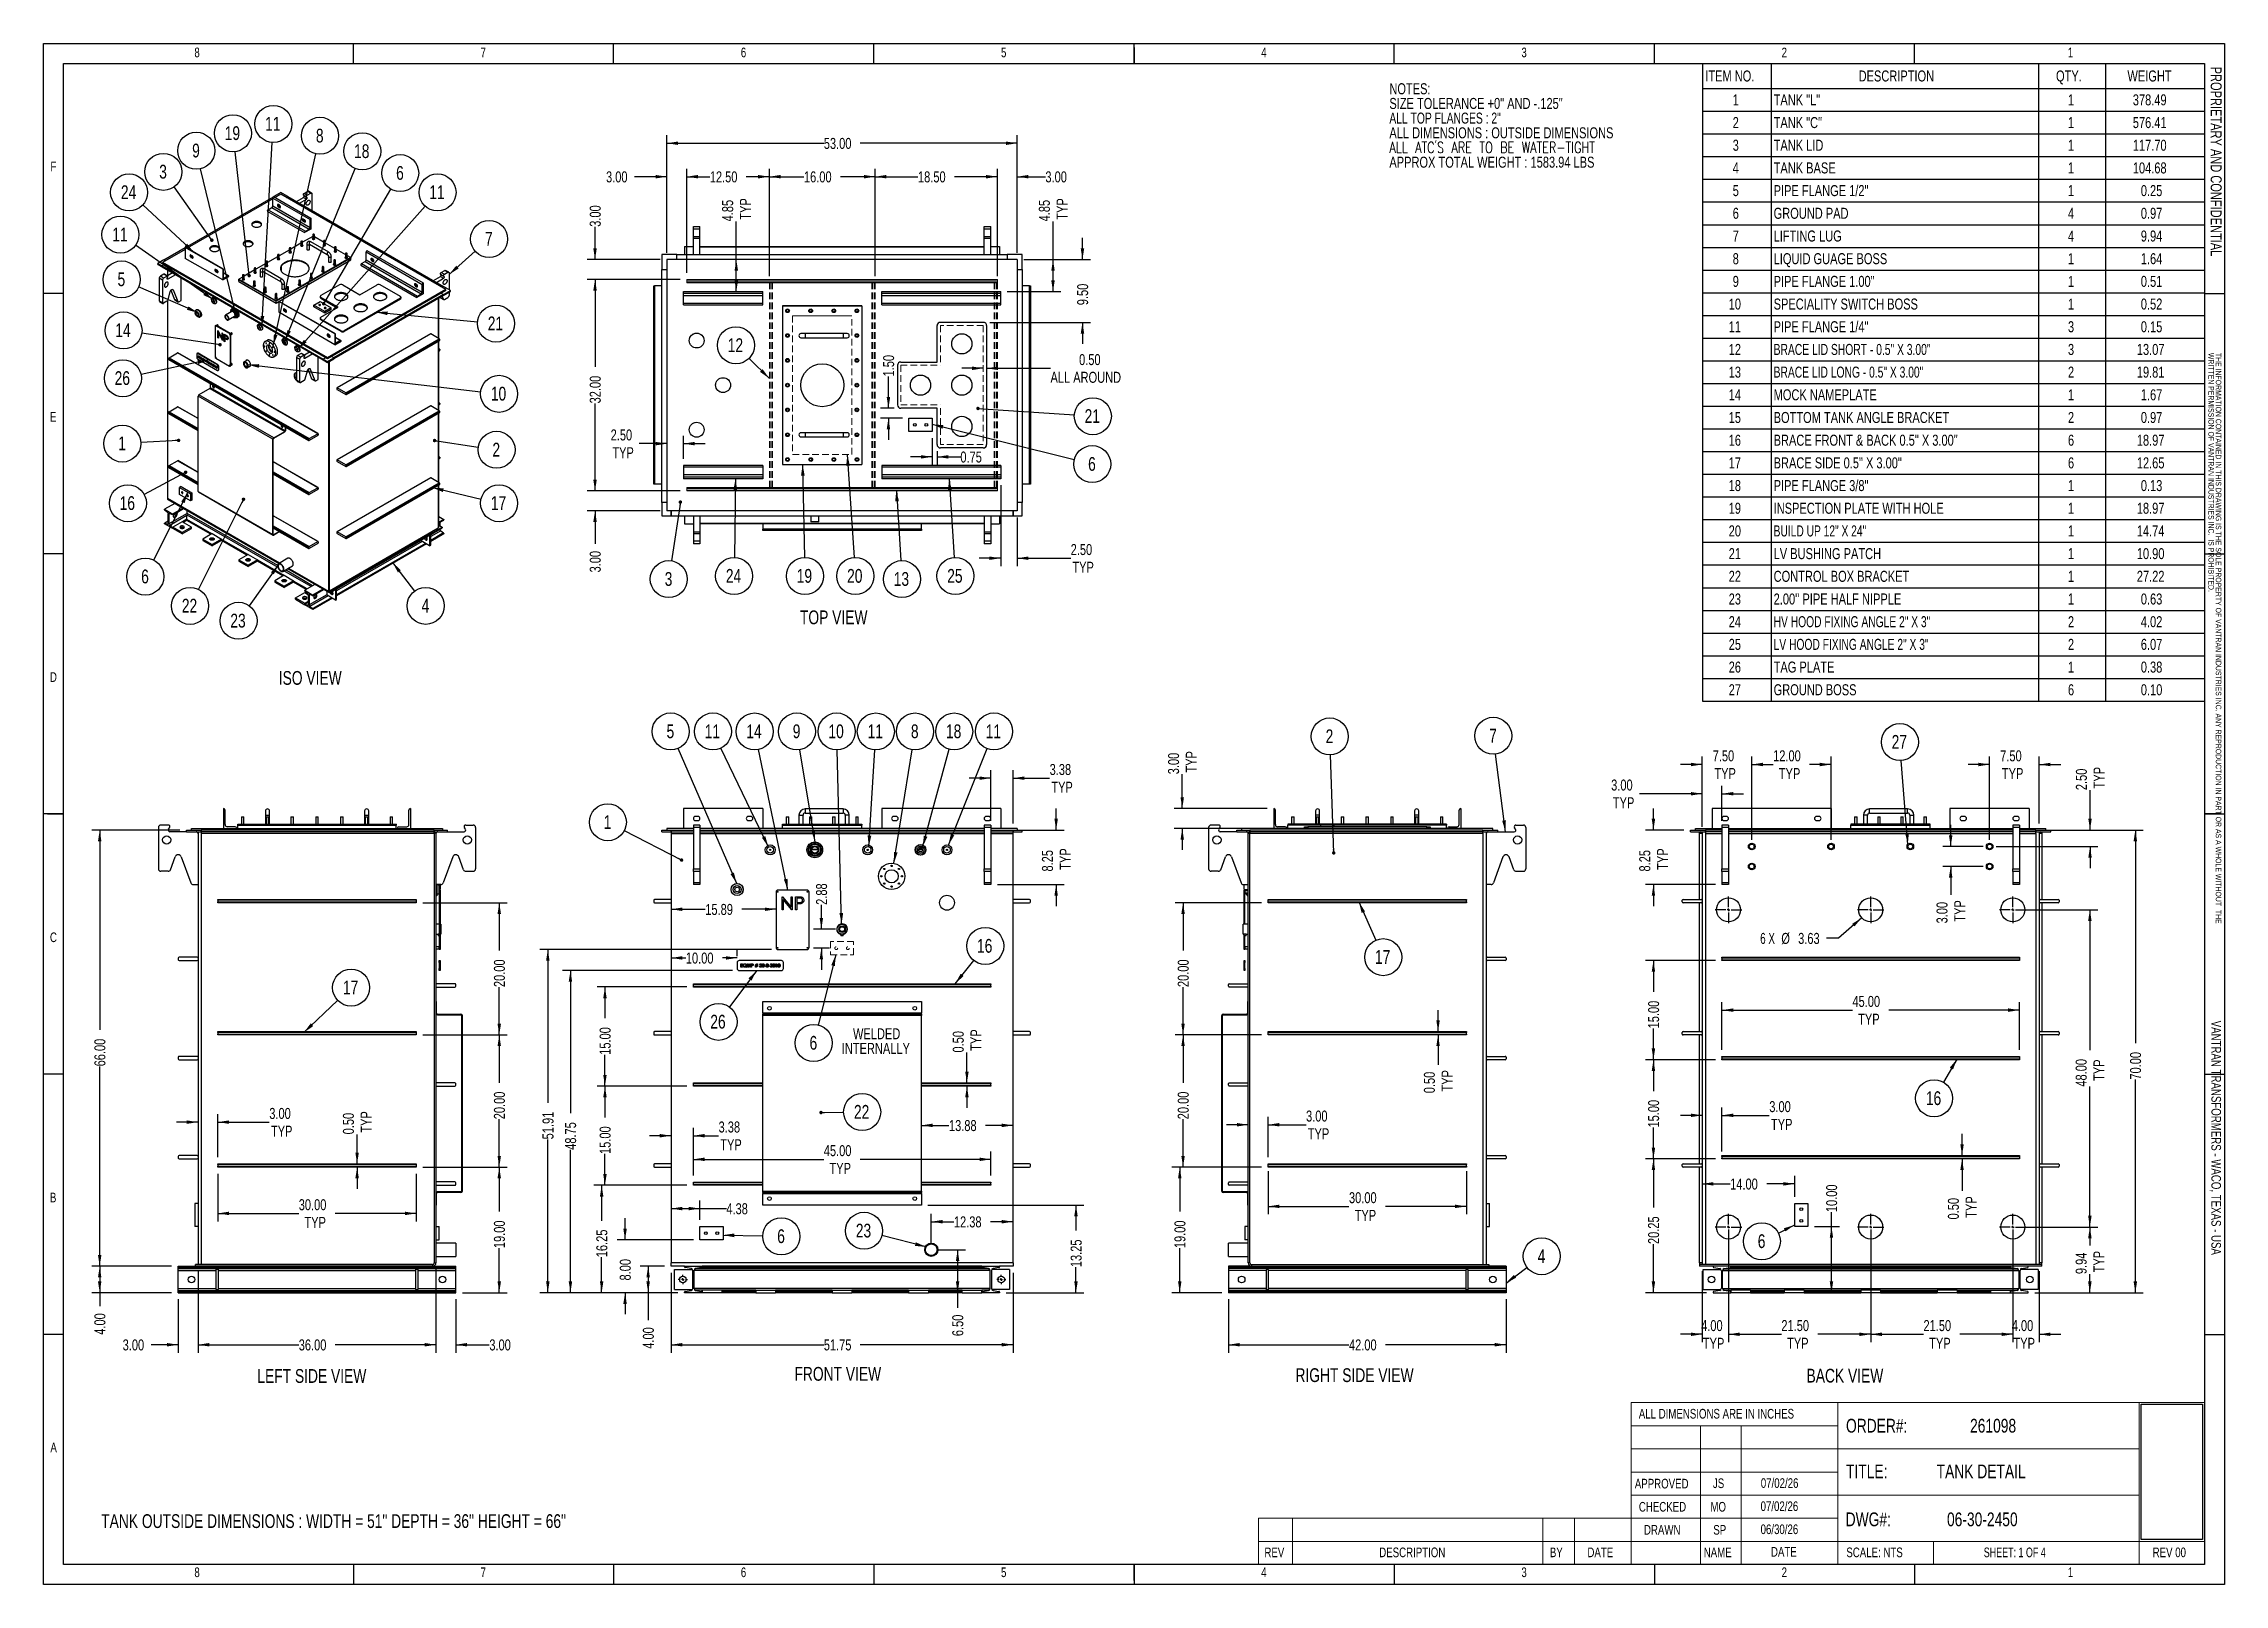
# Model space of a CAD drawing. Header units: inches. Extents: x 1 to 529, y 1 to 374.
import ezdxf

# ---------------------------------------------------------------- set-up
doc = ezdxf.new("R2010")
doc.units = ezdxf.units.IN
doc.header["$LTSCALE"] = 32
doc.header["$MEASUREMENT"] = 0
doc.linetypes.add('HIDDEN', pattern=[0.075, 0.05, -0.025])
doc.layers.add('FORMAT', color=7, linetype='Continuous')
doc.styles.add('SLDTEXTSTYLE0', font='TXT', dxfattribs={"width": 0.75})
doc.styles.add('SLDTEXTSTYLE1', font='TXT', dxfattribs={"width": 0.7})
doc.styles.add('SLDTEXTSTYLE2', font='TXT', dxfattribs={"width": 0.75, "bigfont": 'bigfont'})
doc.styles.add('SLDTEXTSTYLE3', font='TXT', dxfattribs={"width": 0.692308})
doc.styles.add('SLDTEXTSTYLE4', font='TXT', dxfattribs={"width": 0.698276})
doc.styles.add('SLDTEXTSTYLE5', font='TXT', dxfattribs={"width": 0.694444})
doc.styles.add('SLDTEXTSTYLE6', font='TXT', dxfattribs={"width": 0.696429})
doc.styles.add('SLDTEXTSTYLE7', font='TXT', dxfattribs={"width": 0.666667})
doc.dimstyles.new('SLDDIMSTYLE0', dxfattribs={"dimtxt": 2.71875, "dimasz": 2.71875, "dimexe": 0, "dimexo": 0.0625, "dimgap": 0.679688, "dimtad": 0, "dimlfac": 0.625, "dimrnd": 1e-09, "dimzin": 4, "dimdsep": 46, "dimtxsty": 'SLDTEXTSTYLE0', "dimsah": 1, "dimcen": 0.09, "dimadec": 0, "dimazin": 1, "dimtfac": 1, "dimtofl": 0, "dimtmove": 0, "dimatfit": 3, "dimfxl": 0, "dimfrac": 2, "dimtolj": 1, "dimtzin": 12, "dimarcsym": 0})
doc.dimstyles.new('SLDDIMSTYLE1', dxfattribs={"dimtxt": 2.71875, "dimasz": 2.71875, "dimexe": 0, "dimexo": 0.0625, "dimgap": 0.679688, "dimtad": 0, "dimlfac": 0.625, "dimrnd": 1e-09, "dimzin": 12, "dimdsep": 46, "dimtxsty": 'SLDTEXTSTYLE0', "dimsah": 1, "dimcen": 0.09, "dimadec": 0, "dimazin": 3, "dimtfac": 1, "dimtofl": 0, "dimtmove": 0, "dimatfit": 3, "dimfxl": 0, "dimfrac": 2, "dimtolj": 1, "dimtzin": 12, "dimarcsym": 0})
doc.dimstyles.new('SLDDIMSTYLE2', dxfattribs={"dimtxt": 2.71875, "dimasz": 2.71875, "dimexe": 0, "dimexo": 0.0625, "dimgap": 0.679688, "dimtad": 0, "dimlfac": 0.625, "dimrnd": 1e-09, "dimzin": 4, "dimdsep": 46, "dimtxsty": 'SLDTEXTSTYLE0', "dimsah": 1, "dimcen": 0.09, "dimadec": 0, "dimazin": 1, "dimtfac": 1, "dimtmove": 0, "dimatfit": 0, "dimfxl": 0, "dimfrac": 2, "dimtolj": 1, "dimtzin": 12, "dimarcsym": 0})
doc.dimstyles.new('SLDDIMSTYLE3', dxfattribs={"dimtxt": 2.71875, "dimasz": 2.71875, "dimexe": 0, "dimexo": 0.0625, "dimgap": 0.679688, "dimtad": 0, "dimlfac": 0.625, "dimrnd": 1e-09, "dimzin": 12, "dimdsep": 46, "dimtxsty": 'SLDTEXTSTYLE0', "dimsah": 1, "dimcen": 0.09, "dimadec": 0, "dimazin": 3, "dimtfac": 1, "dimtmove": 0, "dimatfit": 0, "dimfxl": 0, "dimfrac": 2, "dimtolj": 1, "dimtzin": 12, "dimarcsym": 0})
doc.dimstyles.new('SLDDIMSTYLE4', dxfattribs={"dimtxt": 2.71875, "dimasz": 2.71875, "dimexe": 0, "dimexo": 0.0625, "dimgap": 0.679688, "dimtad": 0, "dimlfac": 0.625, "dimrnd": 1e-09, "dimzin": 0, "dimdsep": 46, "dimtxsty": 'SLDTEXTSTYLE0', "dimsah": 1, "dimcen": 0.09, "dimadec": 0, "dimazin": 0, "dimtfac": 1, "dimtmove": 0, "dimatfit": 0, "dimfxl": 0, "dimfrac": 2, "dimtolj": 1, "dimtzin": 12, "dimarcsym": 0})
doc.dimstyles.new('SLDDIMSTYLE5', dxfattribs={"dimtxt": 0.18, "dimasz": 2.71875, "dimexe": 0, "dimexo": 0.0625, "dimgap": 0, "dimtad": 0, "dimtih": 1, "dimtoh": 1, "dimdec": 0, "dimrnd": 1e-09, "dimzin": 0, "dimdsep": 46, "dimtxsty": 'Standard', "dimsah": 1, "dimcen": 0.09, "dimadec": 0, "dimazin": 0, "dimtfac": 2.71875, "dimtdec": 0, "dimtofl": 0, "dimtmove": 0, "dimatfit": 3, "dimfxl": 0, "dimfrac": 2, "dimtolj": 1, "dimtzin": 0, "dimarcsym": 0})
doc.dimstyles.new('SLDDIMSTYLE6', dxfattribs={"dimtxt": 0.18, "dimasz": 0.836538, "dimexe": 0, "dimexo": 0.0625, "dimgap": 0, "dimtad": 0, "dimtih": 1, "dimtoh": 1, "dimdec": 0, "dimrnd": 1e-09, "dimzin": 0, "dimdsep": 46, "dimtxsty": 'Standard', "dimblk1": 'DOT', "dimblk2": 'DOT', "dimsah": 1, "dimcen": 0.09, "dimadec": 0, "dimazin": 0, "dimtfac": 0.836538, "dimtdec": 0, "dimtofl": 0, "dimtmove": 0, "dimatfit": 3, "dimldrblk": 'DOT', "dimfxl": 0, "dimfrac": 2, "dimtolj": 1, "dimtzin": 0, "dimarcsym": 0})
doc.dimstyles.new('SLDDIMSTYLE7', dxfattribs={"dimtxt": 2.71875, "dimasz": 2.71875, "dimexe": 0, "dimexo": 0.0625, "dimgap": 0.679688, "dimtad": 0, "dimtih": 1, "dimtoh": 1, "dimlfac": 0.625, "dimrnd": 1e-09, "dimzin": 12, "dimdsep": 46, "dimtxsty": 'SLDTEXTSTYLE0', "dimsah": 1, "dimcen": 0, "dimadec": 0, "dimazin": 3, "dimtfac": 1, "dimtofl": 0, "dimtmove": 0, "dimatfit": 3, "dimfxl": 0, "dimfrac": 2, "dimtolj": 1, "dimtzin": 12, "dimarcsym": 0})
doc.dimstyles.new('SLDDIMSTYLE8', dxfattribs={"dimtxt": 2.71875, "dimasz": 2.71875, "dimexe": 0, "dimexo": 0.0625, "dimgap": 0.679688, "dimtad": 0, "dimlfac": 0.625, "dimrnd": 1e-09, "dimdsep": 46, "dimtxsty": 'SLDTEXTSTYLE0', "dimsah": 1, "dimcen": 0.09, "dimadec": 0, "dimazin": 2, "dimtfac": 1, "dimtmove": 0, "dimatfit": 0, "dimfxl": 0, "dimfrac": 2, "dimtolj": 1, "dimtzin": 12, "dimarcsym": 0})
picture_1 = doc.add_image_def('image1.bmp', size_in_pixel=(535, 215))

msp = doc.modelspace()

# ---------------------------------------------------------------- texts
at = {"color": 7, "linetype": 'Continuous', "lineweight": 0}
for s, insert, char_height, attachment_point, style in [('8', (37.748, 372.608), 2.333, 2, 'SLDTEXTSTYLE0'), ('7', (107.04, 372.608), 2.333, 2, 'SLDTEXTSTYLE0'), ('6', (170.032, 372.608), 2.333, 2, 'SLDTEXTSTYLE0'), ('5', (233.024, 372.608), 2.333, 2, 'SLDTEXTSTYLE0'), ('4', (296.016, 372.608), 2.333, 2, 'SLDTEXTSTYLE0'), ('3', (359.008, 372.608), 2.333, 2, 'SLDTEXTSTYLE0'), ('2', (422, 372.608), 2.333, 2, 'SLDTEXTSTYLE0'), ('1', (491.292, 372.608), 2.333, 2, 'SLDTEXTSTYLE0'), ('F', (2.254, 345.027), 2.333, 1, 'SLDTEXTSTYLE0'), ('E', (2.131, 284.393), 2.333, 1, 'SLDTEXTSTYLE0'), ('D', (2.131, 221.401), 2.333, 1, 'SLDTEXTSTYLE0'), ('C', (2.131, 158.408), 2.333, 1, 'SLDTEXTSTYLE0'), ('B', (2.13, 95.416), 2.333, 1, 'SLDTEXTSTYLE0'), ('ORDER#:', (436.934, 40.674), 3.3333, 1, 'SLDTEXTSTYLE0'), ('261098', (466.964, 40.674), 3.3333, 1, 'SLDTEXTSTYLE0'), ('A', (2.244, 34.932), 2.333, 1, 'SLDTEXTSTYLE0'), ('TITLE:', (436.934, 29.61), 3.3333, 1, 'SLDTEXTSTYLE0'), ('TANK DETAIL', (458.877, 29.61), 3.33333, 1, 'SLDTEXTSTYLE0'), ('CHECKED', (386.789, 20.553), 2.3333, 1, 'SLDTEXTSTYLE0'), ('MO', (404.113, 20.553), 2.3333, 1, 'SLDTEXTSTYLE0'), ('07/02/26', (416.258, 20.688), 2.3333, 1, 'SLDTEXTSTYLE0'), ('DWG#:', (436.852, 18.01), 3.3333, 1, 'SLDTEXTSTYLE0'), ('06-30-2450', (461.386, 18.01), 3.3333, 1, 'SLDTEXTSTYLE0'), ('DRAWN', (388.025, 14.974), 2.3333, 1, 'SLDTEXTSTYLE0'), ('SP', (404.812, 14.974), 2.3333, 1, 'SLDTEXTSTYLE0'), ('06/30/26', (416.258, 15.109), 2.3333, 1, 'SLDTEXTSTYLE0'), ('REV', (296.141, 9.515), 2.3333, 1, 'SLDTEXTSTYLE0'), ('DESCRIPTION', (323.936, 9.515), 2.33333, 1, 'SLDTEXTSTYLE0'), ('BY', (365.246, 9.515), 2.3333, 1, 'SLDTEXTSTYLE0'), ('DATE', (374.332, 9.515), 2.3333, 1, 'SLDTEXTSTYLE0'), ('NAME', (402.492, 9.515), 2.3333, 1, 'SLDTEXTSTYLE0'), ('DATE', (418.772, 9.65), 2.3333, 1, 'SLDTEXTSTYLE0'), ('SCALE: NTS', (437.018, 9.515), 2.3333, 1, 'SLDTEXTSTYLE0'), ('SHEET: 1 OF 4', (470.285, 9.515), 2.33333, 1, 'SLDTEXTSTYLE3'), ('REV 00', (511.168, 9.515), 2.3333, 1, 'SLDTEXTSTYLE0'), ('8', (37.748, 4.696), 2.333, 2, 'SLDTEXTSTYLE0'), ('7', (107.04, 4.696), 2.333, 2, 'SLDTEXTSTYLE0'), ('6', (170.032, 4.696), 2.333, 2, 'SLDTEXTSTYLE0'), ('5', (233.024, 4.696), 2.333, 2, 'SLDTEXTSTYLE0'), ('4', (296.016, 4.696), 2.333, 2, 'SLDTEXTSTYLE0'), ('3', (359.008, 4.696), 2.333, 2, 'SLDTEXTSTYLE0'), ('2', (422, 4.696), 2.333, 2, 'SLDTEXTSTYLE0'), ('1', (491.292, 4.696), 2.333, 2, 'SLDTEXTSTYLE0')]:
    msp.add_mtext(s, dxfattribs=dict(at, insert=insert, char_height=char_height, attachment_point=attachment_point, style=style))
at = {"color": 7, "linetype": 'Continuous', "lineweight": 0, "rotation": 270, "style": 'SLDTEXTSTYLE0'}
for s, insert, char_height, attachment_point in [('PROPRIETARY AND CONFIDENTIAL', (527.882, 367.994), 2.66667, 1), ('VANTRAN TRANSFORMERS - WACO, TEXAS - USA', (527.723, 108.702), 2.33333, 2)]:
    msp.add_mtext(s, dxfattribs=dict(at, insert=insert, char_height=char_height, attachment_point=attachment_point))
at = {"layer": 'FORMAT', "attachment_point": 1, "style": 'SLDTEXTSTYLE0'}
for s, insert, char_height in [('TOP VIEW', (183.699, 236.36), 3.3333), ('ISO VIEW', (57.526, 221.696), 3.3333), ('FRONT VIEW', (182.369, 53.229), 3.3333), ('RIGHT SIDE VIEW', (303.653, 52.916), 3.33333), ('BACK VIEW', (427.385, 52.794), 3.3333), ('LEFT SIDE VIEW', (52.342, 52.715), 3.33333), ('ALL DIMENSIONS ARE IN INCHES', (386.774, 43.079), 2.33333), ('07/02/26', (416.309, 26.288), 2.3333), ('APPROVED', (385.812, 26.153), 2.3333), ('JS', (404.716, 26.246), 2.3333), ('TANK OUTSIDE DIMENSIONS : WIDTH = 51" DEPTH = 36" HEIGHT = 66"', (14.542, 17.582), 3.33333)]:
    msp.add_mtext(s, dxfattribs=dict(at, insert=insert, char_height=char_height))

# ---------------------------------------------------------------- blocks, each defined once
blk = doc.blocks.new('SW_NOTE_0')
at = {"layer": 'FORMAT', "color": 0, "attachment_point": 1}
for s, insert, char_height, style in [('NOTES:', (0, 3.44), 2.667, 'SLDTEXTSTYLE0'), ('ALL TOP FLANGES : 2"', (0, -3.67), 2.6667, 'SLDTEXTSTYLE1'), ('SIZE TOLERANCE +0" AND -.125"', (0, -0.12), 2.6667, 'SLDTEXTSTYLE0'), ('ALL DIMENSIONS : OUTSIDE DIMENSIONS', (0, -7.23), 2.6667, 'SLDTEXTSTYLE0'), ('ALL ATC’S ARE TO BE WATER-TIGHT', (0, -10.78), 2.6667, 'SLDTEXTSTYLE2'), ('APPROX TOTAL WEIGHT : 1583.94 LBS', (0, -14.34), 2.6667, 'SLDTEXTSTYLE0')]:
    blk.add_mtext(s, dxfattribs=dict(at, insert=insert, char_height=char_height, style=style))
blk = doc.blocks.new('SW_NOTE_0_1')
at = {"color": 0, "linetype": 'Continuous', "lineweight": 0, "attachment_point": 1, "rotation": 270, "style": 'SLDTEXTSTYLE0'}
for s, insert, char_height in [('WRITTEN PERMISSION OF VANTRAN INDUSTRIES INC.  IS PROHIBITED.', (-0.06, 0), 1.3333), ('THE INFORMATION CONTAINED IN THIS DRAWING IS THE SOLE PROPERTY OF VANTRAN INDUSTRIES INC. ANY REPRODUCTION IN PART OR AS A WHOLE WITHOUT  THE', (1.72, 0), 1.33333)]:
    blk.add_mtext(s, dxfattribs=dict(at, insert=insert, char_height=char_height))
blk = doc.blocks.new('SW_TABLEANNOTATION_0')
at = {"layer": 'FORMAT', "color": 0}
for p, q in [((0, 0), (0, -6.08)), ((0, 0), (16.62, 0)), ((16.62, 0), (16.62, -6.08)), ((16.62, 0), (81.33, 0)), ((81.33, 0), (81.33, -6.08)), ((81.33, 0), (97.61, 0)), ((97.61, 0), (97.61, -6.08)), ((97.61, 0), (121.57, 0)), ((121.57, 0), (121.57, -6.08)), ((0, -6.08), (16.62, -6.08)), ((0, -6.08), (0, -11.57)), ((16.62, -6.08), (81.33, -6.08)), ((16.62, -6.08), (16.62, -11.57)), ((81.33, -6.08), (97.61, -6.08)), ((81.33, -6.08), (81.33, -11.57)), ((97.61, -6.08), (121.57, -6.08)), ((97.61, -6.08), (97.61, -11.57)), ((121.57, -6.08), (121.57, -11.57)), ((0, -11.57), (0, -17.06)), ((0, -11.57), (16.62, -11.57)), ((16.62, -11.57), (16.62, -17.06)), ((16.62, -11.57), (81.33, -11.57)), ((81.33, -11.57), (81.33, -17.06)), ((81.33, -11.57), (97.61, -11.57)), ((97.61, -11.57), (97.61, -17.06)), ((97.61, -11.57), (121.57, -11.57)), ((121.57, -11.57), (121.57, -17.06)), ((0, -17.06), (0, -22.55)), ((0, -17.06), (16.62, -17.06)), ((16.62, -17.06), (16.62, -22.55)), ((16.62, -17.06), (81.33, -17.06)), ((81.33, -17.06), (81.33, -22.55)), ((81.33, -17.06), (97.61, -17.06)), ((97.61, -17.06), (97.61, -22.55)), ((97.61, -17.06), (121.57, -17.06)), ((121.57, -17.06), (121.57, -22.55)), ((0, -22.55), (0, -28.04)), ((0, -22.55), (16.62, -22.55)), ((16.62, -22.55), (16.62, -28.04)), ((16.62, -22.55), (81.33, -22.55)), ((81.33, -22.55), (81.33, -28.04)), ((81.33, -22.55), (97.61, -22.55)), ((97.61, -22.55), (97.61, -28.04)), ((97.61, -22.55), (121.57, -22.55)), ((121.57, -22.55), (121.57, -28.04)), ((0, -28.04), (0, -33.54)), ((0, -28.04), (16.62, -28.04)), ((16.62, -28.04), (16.62, -33.54)), ((16.62, -28.04), (81.33, -28.04)), ((81.33, -28.04), (81.33, -33.54)), ((81.33, -28.04), (97.61, -28.04)), ((97.61, -28.04), (97.61, -33.54)), ((97.61, -28.04), (121.57, -28.04)), ((121.57, -28.04), (121.57, -33.54)), ((0, -33.54), (0, -39.03)), ((0, -33.54), (16.62, -33.54)), ((16.62, -33.54), (16.62, -39.03)), ((16.62, -33.54), (81.33, -33.54)), ((81.33, -33.54), (81.33, -39.03)), ((81.33, -33.54), (97.61, -33.54)), ((97.61, -33.54), (97.61, -39.03)), ((97.61, -33.54), (121.57, -33.54)), ((121.57, -33.54), (121.57, -39.03)), ((0, -39.03), (0, -44.52)), ((0, -39.03), (16.62, -39.03)), ((16.62, -39.03), (16.62, -44.52)), ((16.62, -39.03), (81.33, -39.03)), ((81.33, -39.03), (81.33, -44.52)), ((81.33, -39.03), (97.61, -39.03)), ((97.61, -39.03), (97.61, -44.52)), ((97.61, -39.03), (121.57, -39.03)), ((121.57, -39.03), (121.57, -44.52)), ((0, -44.52), (0, -50.01)), ((0, -44.52), (16.62, -44.52)), ((16.62, -44.52), (16.62, -50.01)), ((16.62, -44.52), (81.33, -44.52)), ((81.33, -44.52), (81.33, -50.01)), ((81.33, -44.52), (97.61, -44.52)), ((97.61, -44.52), (97.61, -50.01)), ((97.61, -44.52), (121.57, -44.52)), ((121.57, -44.52), (121.57, -50.01)), ((0, -50.01), (0, -55.5)), ((0, -50.01), (16.62, -50.01)), ((16.62, -50.01), (16.62, -55.5)), ((16.62, -50.01), (81.33, -50.01)), ((81.33, -50.01), (81.33, -55.5)), ((81.33, -50.01), (97.61, -50.01)), ((97.61, -50.01), (97.61, -55.5)), ((97.61, -50.01), (121.57, -50.01)), ((121.57, -50.01), (121.57, -55.5)), ((0, -55.5), (0, -61)), ((0, -55.5), (16.62, -55.5)), ((16.62, -55.5), (16.62, -61)), ((16.62, -55.5), (81.33, -55.5)), ((81.33, -55.5), (81.33, -61)), ((81.33, -55.5), (97.61, -55.5)), ((97.61, -55.5), (97.61, -61)), ((97.61, -55.5), (121.57, -55.5)), ((121.57, -55.5), (121.57, -61)), ((0, -61), (0, -66.49)), ((0, -61), (16.62, -61)), ((16.62, -61), (16.62, -66.49)), ((16.62, -61), (81.33, -61)), ((81.33, -61), (81.33, -66.49)), ((81.33, -61), (97.61, -61)), ((97.61, -61), (97.61, -66.49)), ((97.61, -61), (121.57, -61)), ((121.57, -61), (121.57, -66.49)), ((0, -66.49), (0, -71.98)), ((0, -66.49), (16.62, -66.49)), ((16.62, -66.49), (16.62, -71.98)), ((16.62, -66.49), (81.33, -66.49)), ((81.33, -66.49), (81.33, -71.98)), ((81.33, -66.49), (97.61, -66.49)), ((97.61, -66.49), (97.61, -71.98)), ((97.61, -66.49), (121.57, -66.49)), ((121.57, -66.49), (121.57, -71.98)), ((0, -71.98), (0, -77.47)), ((0, -71.98), (16.62, -71.98)), ((16.62, -71.98), (16.62, -77.47)), ((16.62, -71.98), (81.33, -71.98)), ((81.33, -71.98), (81.33, -77.47)), ((81.33, -71.98), (97.61, -71.98)), ((97.61, -71.98), (97.61, -77.47)), ((97.61, -71.98), (121.57, -71.98)), ((121.57, -71.98), (121.57, -77.47)), ((0, -77.47), (0, -82.97)), ((0, -77.47), (16.62, -77.47)), ((16.62, -77.47), (16.62, -82.97)), ((16.62, -77.47), (81.33, -77.47)), ((81.33, -77.47), (81.33, -82.97)), ((81.33, -77.47), (97.61, -77.47)), ((97.61, -77.47), (97.61, -82.97)), ((97.61, -77.47), (121.57, -77.47)), ((121.57, -77.47), (121.57, -82.97)), ((0, -82.97), (0, -88.46)), ((0, -82.97), (16.62, -82.97)), ((16.62, -82.97), (16.62, -88.46)), ((16.62, -82.97), (81.33, -82.97)), ((81.33, -82.97), (81.33, -88.46)), ((81.33, -82.97), (97.61, -82.97)), ((97.61, -82.97), (97.61, -88.46)), ((97.61, -82.97), (121.57, -82.97)), ((121.57, -82.97), (121.57, -88.46)), ((0, -88.46), (0, -93.95)), ((0, -88.46), (16.62, -88.46)), ((16.62, -88.46), (16.62, -93.95)), ((16.62, -88.46), (81.33, -88.46)), ((81.33, -88.46), (81.33, -93.95)), ((81.33, -88.46), (97.61, -88.46)), ((97.61, -88.46), (97.61, -93.95)), ((97.61, -88.46), (121.57, -88.46)), ((121.57, -88.46), (121.57, -93.95)), ((0, -93.95), (0, -99.44)), ((0, -93.95), (16.62, -93.95)), ((16.62, -93.95), (16.62, -99.44)), ((16.62, -93.95), (81.33, -93.95)), ((81.33, -93.95), (81.33, -99.44)), ((81.33, -93.95), (97.61, -93.95)), ((97.61, -93.95), (97.61, -99.44)), ((97.61, -93.95), (121.57, -93.95)), ((121.57, -93.95), (121.57, -99.44)), ((0, -99.44), (0, -104.93)), ((0, -99.44), (16.62, -99.44)), ((16.62, -99.44), (16.62, -104.93)), ((16.62, -99.44), (81.33, -99.44)), ((81.33, -99.44), (81.33, -104.93)), ((81.33, -99.44), (97.61, -99.44)), ((97.61, -99.44), (97.61, -104.93)), ((97.61, -99.44), (121.57, -99.44)), ((121.57, -99.44), (121.57, -104.93)), ((0, -104.93), (0, -110.43)), ((0, -104.93), (16.62, -104.93)), ((16.62, -104.93), (16.62, -110.43)), ((16.62, -104.93), (81.33, -104.93)), ((81.33, -104.93), (81.33, -110.43)), ((81.33, -104.93), (97.61, -104.93)), ((97.61, -104.93), (97.61, -110.43)), ((97.61, -104.93), (121.57, -104.93)), ((121.57, -104.93), (121.57, -110.43)), ((0, -110.43), (0, -115.92)), ((0, -110.43), (16.62, -110.43)), ((16.62, -110.43), (16.62, -115.92)), ((16.62, -110.43), (81.33, -110.43)), ((81.33, -110.43), (81.33, -115.92)), ((81.33, -110.43), (97.61, -110.43)), ((97.61, -110.43), (97.61, -115.92)), ((97.61, -110.43), (121.57, -110.43)), ((121.57, -110.43), (121.57, -115.92)), ((0, -115.92), (0, -121.41)), ((0, -115.92), (16.62, -115.92)), ((16.62, -115.92), (16.62, -121.41)), ((16.62, -115.92), (81.33, -115.92)), ((81.33, -115.92), (81.33, -121.41)), ((81.33, -115.92), (97.61, -115.92)), ((97.61, -115.92), (97.61, -121.41)), ((97.61, -115.92), (121.57, -115.92)), ((121.57, -115.92), (121.57, -121.41)), ((0, -121.41), (0, -126.9)), ((0, -121.41), (16.62, -121.41)), ((16.62, -121.41), (16.62, -126.9)), ((16.62, -121.41), (81.33, -121.41)), ((81.33, -121.41), (81.33, -126.9)), ((81.33, -121.41), (97.61, -121.41)), ((97.61, -121.41), (97.61, -126.9)), ((97.61, -121.41), (121.57, -121.41)), ((121.57, -121.41), (121.57, -126.9)), ((0, -126.9), (0, -132.39)), ((0, -126.9), (16.62, -126.9)), ((16.62, -126.9), (16.62, -132.39)), ((16.62, -126.9), (81.33, -126.9)), ((81.33, -126.9), (81.33, -132.39)), ((81.33, -126.9), (97.61, -126.9)), ((97.61, -126.9), (97.61, -132.39)), ((97.61, -126.9), (121.57, -126.9)), ((121.57, -126.9), (121.57, -132.39)), ((0, -132.39), (0, -137.89)), ((0, -132.39), (16.62, -132.39)), ((16.62, -132.39), (16.62, -137.89)), ((16.62, -132.39), (81.33, -132.39)), ((81.33, -132.39), (81.33, -137.89)), ((81.33, -132.39), (97.61, -132.39)), ((97.61, -132.39), (97.61, -137.89)), ((97.61, -132.39), (121.57, -132.39)), ((121.57, -132.39), (121.57, -137.89)), ((0, -137.89), (0, -143.38)), ((0, -137.89), (16.62, -137.89)), ((16.62, -137.89), (16.62, -143.38)), ((16.62, -137.89), (81.33, -137.89)), ((81.33, -137.89), (81.33, -143.38)), ((81.33, -137.89), (97.61, -137.89)), ((97.61, -137.89), (97.61, -143.38)), ((97.61, -137.89), (121.57, -137.89)), ((121.57, -137.89), (121.57, -143.38)), ((0, -143.38), (0, -148.87)), ((0, -143.38), (16.62, -143.38)), ((16.62, -143.38), (16.62, -148.87)), ((16.62, -143.38), (81.33, -143.38)), ((81.33, -143.38), (81.33, -148.87)), ((81.33, -143.38), (97.61, -143.38)), ((97.61, -143.38), (97.61, -148.87)), ((97.61, -143.38), (121.57, -143.38)), ((121.57, -143.38), (121.57, -148.87)), ((0, -148.87), (0, -154.36)), ((0, -148.87), (16.62, -148.87)), ((16.62, -148.87), (16.62, -154.36)), ((16.62, -148.87), (81.33, -148.87)), ((81.33, -148.87), (81.33, -154.36)), ((81.33, -148.87), (97.61, -148.87)), ((97.61, -148.87), (97.61, -154.36)), ((97.61, -148.87), (121.57, -148.87)), ((121.57, -148.87), (121.57, -154.36)), ((0, -154.36), (16.62, -154.36)), ((16.62, -154.36), (81.33, -154.36)), ((81.33, -154.36), (97.61, -154.36)), ((97.61, -154.36), (121.57, -154.36))]:
    blk.add_line(p, q, dxfattribs=at)
at = {"layer": 'FORMAT', "color": 0, "attachment_point": 1}
for s, insert, char_height, style in [('ITEM NO.', (0.7, -1.7), 2.667, 'SLDTEXTSTYLE0'), ('DESCRIPTION', (37.82, -1.7), 2.6667, 'SLDTEXTSTYLE0'), ('QTY.', (85.61, -1.7), 2.667, 'SLDTEXTSTYLE0'), ('WEIGHT', (102.9, -1.7), 2.667, 'SLDTEXTSTYLE0'), ('1', (7.34, -7.48), 2.67, 'SLDTEXTSTYLE0'), ('TANK "L"', (17.25, -7.48), 2.667, 'SLDTEXTSTYLE0'), ('1', (88.5, -7.48), 2.67, 'SLDTEXTSTYLE0'), ('378.49', (104.2, -7.48), 2.667, 'SLDTEXTSTYLE0'), ('2', (7.34, -12.98), 2.67, 'SLDTEXTSTYLE0'), ('TANK "C"', (17.25, -12.98), 2.667, 'SLDTEXTSTYLE0'), ('1', (88.5, -12.98), 2.67, 'SLDTEXTSTYLE0'), ('576.41', (104.2, -12.98), 2.667, 'SLDTEXTSTYLE0'), ('3', (7.34, -18.47), 2.67, 'SLDTEXTSTYLE0'), ('TANK LID', (17.25, -18.47), 2.667, 'SLDTEXTSTYLE0'), ('1', (88.5, -18.47), 2.67, 'SLDTEXTSTYLE0'), ('117.70', (104.2, -18.47), 2.667, 'SLDTEXTSTYLE0'), ('4', (7.34, -23.96), 2.67, 'SLDTEXTSTYLE0'), ('TANK BASE', (17.25, -23.96), 2.667, 'SLDTEXTSTYLE0'), ('1', (88.5, -23.96), 2.67, 'SLDTEXTSTYLE0'), ('104.68', (104.2, -23.96), 2.667, 'SLDTEXTSTYLE0'), ('5', (7.34, -29.45), 2.67, 'SLDTEXTSTYLE0'), ('PIPE FLANGE 1/2"', (17.25, -29.45), 2.6667, 'SLDTEXTSTYLE0'), ('1', (88.5, -29.45), 2.67, 'SLDTEXTSTYLE0'), ('0.25', (106.14, -29.45), 2.667, 'SLDTEXTSTYLE0'), ('6', (7.34, -34.94), 2.67, 'SLDTEXTSTYLE0'), ('GROUND PAD', (17.25, -34.94), 2.667, 'SLDTEXTSTYLE0'), ('4', (88.5, -34.94), 2.67, 'SLDTEXTSTYLE0'), ('0.97', (106.14, -34.94), 2.667, 'SLDTEXTSTYLE0'), ('7', (7.34, -40.44), 2.67, 'SLDTEXTSTYLE0'), ('LIFTING LUG', (17.25, -40.44), 2.6667, 'SLDTEXTSTYLE0'), ('4', (88.5, -40.44), 2.67, 'SLDTEXTSTYLE0'), ('9.94', (106.14, -40.44), 2.667, 'SLDTEXTSTYLE0'), ('8', (7.34, -45.93), 2.67, 'SLDTEXTSTYLE0'), ('LIQUID GUAGE BOSS', (17.25, -45.93), 2.6667, 'SLDTEXTSTYLE0'), ('1', (88.5, -45.93), 2.67, 'SLDTEXTSTYLE0'), ('1.64', (106.14, -45.93), 2.667, 'SLDTEXTSTYLE0'), ('9', (7.34, -51.42), 2.67, 'SLDTEXTSTYLE0'), ('PIPE FLANGE 1.00"', (17.25, -51.42), 2.6667, 'SLDTEXTSTYLE0'), ('1', (88.5, -51.42), 2.67, 'SLDTEXTSTYLE0'), ('0.51', (106.14, -51.42), 2.667, 'SLDTEXTSTYLE0'), ('10', (6.37, -56.91), 2.667, 'SLDTEXTSTYLE0'), ('SPECIALITY SWITCH BOSS', (17.25, -56.91), 2.6667, 'SLDTEXTSTYLE0'), ('1', (88.5, -56.91), 2.67, 'SLDTEXTSTYLE0'), ('0.52', (106.14, -56.91), 2.667, 'SLDTEXTSTYLE0'), ('11', (6.37, -62.4), 2.667, 'SLDTEXTSTYLE0'), ('PIPE FLANGE 1/4"', (17.25, -62.4), 2.6667, 'SLDTEXTSTYLE0'), ('3', (88.5, -62.4), 2.67, 'SLDTEXTSTYLE0'), ('0.15', (106.14, -62.4), 2.667, 'SLDTEXTSTYLE0'), ('12', (6.37, -67.9), 2.667, 'SLDTEXTSTYLE0'), ('BRACE LID SHORT - 0.5" X 3.00"', (17.25, -67.9), 2.6667, 'SLDTEXTSTYLE1'), ('3', (88.5, -67.9), 2.67, 'SLDTEXTSTYLE0'), ('13.07', (105.17, -67.9), 2.667, 'SLDTEXTSTYLE0'), ('13', (6.37, -73.39), 2.667, 'SLDTEXTSTYLE0'), ('BRACE LID LONG - 0.5" X 3.00"', (17.25, -73.39), 2.6667, 'SLDTEXTSTYLE4'), ('2', (88.5, -73.39), 2.67, 'SLDTEXTSTYLE0'), ('19.81', (105.17, -73.39), 2.667, 'SLDTEXTSTYLE0'), ('14', (6.37, -78.88), 2.667, 'SLDTEXTSTYLE0'), ('MOCK NAMEPLATE', (17.25, -78.88), 2.6667, 'SLDTEXTSTYLE0'), ('1', (88.5, -78.88), 2.67, 'SLDTEXTSTYLE0'), ('1.67', (106.14, -78.88), 2.667, 'SLDTEXTSTYLE0'), ('15', (6.37, -84.37), 2.667, 'SLDTEXTSTYLE0'), ('BOTTOM TANK ANGLE BRACKET', (17.25, -84.37), 2.6667, 'SLDTEXTSTYLE0'), ('2', (88.5, -84.37), 2.67, 'SLDTEXTSTYLE0'), ('0.97', (106.14, -84.37), 2.667, 'SLDTEXTSTYLE0'), ('16', (6.37, -89.87), 2.667, 'SLDTEXTSTYLE0'), ('BRACE FRONT & BACK 0.5" X 3.00"', (17.25, -89.87), 2.6667, 'SLDTEXTSTYLE0'), ('6', (88.5, -89.87), 2.67, 'SLDTEXTSTYLE0'), ('18.97', (105.17, -89.87), 2.667, 'SLDTEXTSTYLE0'), ('17', (6.37, -95.36), 2.667, 'SLDTEXTSTYLE0'), ('BRACE SIDE 0.5" X 3.00"', (17.25, -95.36), 2.6667, 'SLDTEXTSTYLE0'), ('6', (88.5, -95.36), 2.67, 'SLDTEXTSTYLE0'), ('12.65', (105.17, -95.36), 2.667, 'SLDTEXTSTYLE0'), ('18', (6.37, -100.85), 2.667, 'SLDTEXTSTYLE0'), ('PIPE FLANGE 3/8"', (17.25, -100.85), 2.6667, 'SLDTEXTSTYLE0'), ('1', (88.5, -100.85), 2.67, 'SLDTEXTSTYLE0'), ('0.13', (106.14, -100.85), 2.667, 'SLDTEXTSTYLE0'), ('19', (6.37, -106.34), 2.667, 'SLDTEXTSTYLE0'), ('INSPECTION PLATE WITH HOLE', (17.25, -106.34), 2.6667, 'SLDTEXTSTYLE0'), ('1', (88.5, -106.34), 2.67, 'SLDTEXTSTYLE0'), ('18.97', (105.17, -106.34), 2.667, 'SLDTEXTSTYLE0'), ('20', (6.37, -111.83), 2.667, 'SLDTEXTSTYLE0'), ('BUILD UP 12" X 24"', (17.25, -111.83), 2.6667, 'SLDTEXTSTYLE5'), ('1', (88.5, -111.83), 2.67, 'SLDTEXTSTYLE0'), ('14.74', (105.17, -111.83), 2.667, 'SLDTEXTSTYLE0'), ('21', (6.37, -117.33), 2.667, 'SLDTEXTSTYLE0'), ('LV BUSHING PATCH', (17.25, -117.33), 2.6667, 'SLDTEXTSTYLE0'), ('1', (88.5, -117.33), 2.67, 'SLDTEXTSTYLE0'), ('10.90', (105.17, -117.33), 2.667, 'SLDTEXTSTYLE0'), ('22', (6.37, -122.82), 2.667, 'SLDTEXTSTYLE0'), ('CONTROL BOX BRACKET', (17.25, -122.82), 2.6667, 'SLDTEXTSTYLE0'), ('1', (88.5, -122.82), 2.67, 'SLDTEXTSTYLE0'), ('27.22', (105.17, -122.82), 2.667, 'SLDTEXTSTYLE0'), ('23', (6.37, -128.31), 2.667, 'SLDTEXTSTYLE0'), ("2.00'' PIPE HALF NIPPLE", (17.25, -128.31), 2.6667, 'SLDTEXTSTYLE0'), ('1', (88.5, -128.31), 2.67, 'SLDTEXTSTYLE0'), ('0.63', (106.14, -128.31), 2.667, 'SLDTEXTSTYLE0'), ('24', (6.37, -133.8), 2.667, 'SLDTEXTSTYLE0'), ('HV HOOD FIXING ANGLE 2" X 3"', (17.25, -133.8), 2.6667, 'SLDTEXTSTYLE6'), ('2', (88.5, -133.8), 2.67, 'SLDTEXTSTYLE0'), ('4.02', (106.14, -133.8), 2.667, 'SLDTEXTSTYLE0'), ('25', (6.37, -139.29), 2.667, 'SLDTEXTSTYLE0'), ('LV HOOD FIXING ANGLE 2" X 3"', (17.25, -139.29), 2.6667, 'SLDTEXTSTYLE6'), ('2', (88.5, -139.29), 2.67, 'SLDTEXTSTYLE0'), ('6.07', (106.14, -139.29), 2.667, 'SLDTEXTSTYLE0'), ('26', (6.37, -144.79), 2.667, 'SLDTEXTSTYLE0'), ('TAG PLATE', (17.25, -144.79), 2.667, 'SLDTEXTSTYLE0'), ('1', (88.5, -144.79), 2.67, 'SLDTEXTSTYLE0'), ('0.38', (106.14, -144.79), 2.667, 'SLDTEXTSTYLE0'), ('27', (6.37, -150.28), 2.667, 'SLDTEXTSTYLE0'), ('GROUND BOSS', (17.25, -150.28), 2.6667, 'SLDTEXTSTYLE0'), ('6', (88.5, -150.28), 2.67, 'SLDTEXTSTYLE0'), ('0.10', (106.14, -150.28), 2.667, 'SLDTEXTSTYLE0')]:
    blk.add_mtext(s, dxfattribs=dict(at, insert=insert, char_height=char_height, style=style))
blk = doc.blocks.new('Drawing View39')
at = {"color": 7, "linetype": 'Continuous', "lineweight": 25}
for p, q in [((-6.3, 3.78), (-25.5, 3.78)), ((-25.5, 3.78), (-25.5, -1.02)), ((-22, 1.88), (-22.6, 1.88)), ((-22.6, 0.88), (-22, 0.88)), ((-9.2, 1.88), (-9.8, 1.88)), ((-9.8, 0.88), (-9.2, 0.88)), ((-6.3, 3.78), (-6.3, -1.02)), ((-1.48, -0.22), (-1.48, 0)), ((-1.48, 0), (17.72, 0)), ((-0.6, 1.78), (-0.6, 0)), ((-0.6, 1.78), (0, 1.78)), ((0, 0), (0, 1.78)), ((2.45, 2.2), (2.45, 0)), ((2.45, 2.2), (3.45, 2.2)), ((3.45, 0), (3.45, 2.2)), ((13.15, 3.7), (3.95, 3.7)), ((3.95, 3.7), (3.95, 2.7)), ((3.95, 2.7), (13.15, 2.7)), ((5, 1.78), (5, 0)), ((5, 1.78), (5.6, 1.78)), ((5.6, 0), (5.6, 1.78)), ((10.6, 1.78), (10.6, 0)), ((10.6, 1.78), (11.2, 1.78)), ((11.2, 0), (11.2, 1.78)), ((13.15, 3.7), (13.15, 2.7)), ((13.65, 2.2), (13.65, 0)), ((14.65, 2.2), (13.65, 2.2)), ((14.65, 0), (14.65, 2.2)), ((16.2, 1.78), (16.2, 0)), ((16.2, 1.78), (16.8, 1.78)), ((16.8, 0), (16.8, 1.78)), ((17.72, 0), (17.72, -0.22)), ((51.3, 3.78), (22.5, 3.78)), ((22.5, 3.78), (22.5, -1.02)), ((26, 1.88), (25.4, 1.88)), ((25.4, 0.88), (26, 0.88)), ((48.4, 1.88), (47.8, 1.88)), ((47.8, 0.88), (48.4, 0.88)), ((51.3, 3.78), (51.3, -1.02)), ((-30.7, -1.82), (-30.7, -1.42)), ((-30.7, -1.42), (-28.5, -1.42)), ((-30.7, -1.82), (-28.5, -1.82)), ((-23.1, -1.02), (-29.5, -1.02)), ((-29.5, -1.02), (-29.5, -1.42)), ((-28.5, -1.82), (-28.5, -1.42)), ((-28.5, -1.42), (-28.5, -1.82)), ((-28.5, -1.42), (-23.1, -1.42)), ((-28.5, -1.82), (-23.1, -1.82)), ((-28.5, -1.82), (-28.5, -2.22)), ((-28.5, -2.22), (-28.5, -106.22)), ((-28.5, -2.22), (-23.1, -2.22)), ((-21.5, -0.22), (-23.1, -0.22)), ((-23.1, -0.22), (-23.1, -0.82)), ((-23.1, -0.82), (-23.1, -10.82)), ((-21.5, -0.82), (-23.1, -0.82)), ((-21.5, -0.22), (-21.5, -0.82)), ((-21.5, -0.82), (-21.5, -10.82)), ((47.3, -1.02), (-21.5, -1.02)), ((-21.5, -1.42), (47.3, -1.42)), ((-21.5, -1.82), (47.3, -1.82)), ((-21.5, -2.22), (47.3, -2.22)), ((-1.5, -0.22), (-1.48, -0.22)), ((-1.5, -1.02), (-1.5, -0.22)), ((-1.48, -0.22), (17.72, -0.22)), ((17.7, -1.02), (17.7, -0.22)), ((48.9, -0.22), (47.3, -0.22)), ((47.3, -0.22), (47.3, -0.82)), ((48.9, -0.82), (47.3, -0.82)), ((47.3, -0.82), (47.3, -10.82)), ((48.9, -0.22), (48.9, -0.82)), ((48.9, -0.82), (48.9, -10.82)), ((55.3, -1.02), (48.9, -1.02)), ((48.9, -1.42), (54.3, -1.42)), ((48.9, -1.82), (54.3, -1.82)), ((48.9, -2.22), (54.3, -2.22)), ((54.3, -1.82), (54.3, -1.42)), ((54.3, -1.42), (56.5, -1.42)), ((54.3, -1.42), (54.3, -1.82)), ((54.3, -1.82), (56.5, -1.82)), ((54.3, -2.22), (54.3, -1.82)), ((54.3, -106.22), (54.3, -2.22)), ((55.3, -1.02), (55.3, -1.42)), ((56.5, -1.82), (56.5, -1.42)), ((-4.34, -6.22), (-4.66, -6.22)), ((7.1, -6.22), (5.5, -6.22)), ((5.53, -6.02), (7.07, -6.02)), ((19.26, -6.22), (18.94, -6.22)), ((32.4, -6.22), (31.4, -6.22)), ((31.44, -6.02), (32.36, -6.02)), ((38.46, -6.22), (38.14, -6.22)), ((-23.1, -10.82), (-21.5, -10.82)), ((-23.1, -11.42), (-23.1, -10.82)), ((-21.5, -11.42), (-23.1, -11.42)), ((-23.1, -11.42), (-23.1, -14.22)), ((-21.5, -14.22), (-23.1, -14.22)), ((-23.1, -14.22), (-23.1, -14.62)), ((-21.5, -14.62), (-23.1, -14.62)), ((-21.5, -10.82), (-21.5, -11.42)), ((-21.5, -11.42), (-21.5, -14.22)), ((-21.5, -14.22), (-21.5, -14.62)), ((47.3, -10.82), (48.9, -10.82)), ((47.3, -11.42), (47.3, -10.82)), ((48.9, -11.42), (47.3, -11.42)), ((47.3, -11.42), (47.3, -14.22)), ((48.9, -14.22), (47.3, -14.22)), ((47.3, -14.22), (47.3, -14.62)), ((48.9, -14.62), (47.3, -14.62)), ((48.9, -10.82), (48.9, -11.42)), ((48.9, -11.42), (48.9, -14.22)), ((48.9, -14.22), (48.9, -14.62)), ((-32.7, -18.42), (-32.7, -18.82)), ((-28.5, -18.22), (-32.5, -18.22)), ((-32.5, -19.02), (-28.5, -19.02)), ((-3.08, -16.45), (-3.08, -29.85)), ((4.42, -15.95), (-2.58, -15.95)), ((-1.62, -17.55), (-1.56, -17.55)), ((-1.62, -20.75), (-1.62, -17.55)), ((-1.33, -20.75), (-1.62, -20.75)), ((-1.56, -17.55), (0.55, -20.07)), ((-1.33, -18.24), (-1.33, -20.75)), ((0.77, -20.75), (-1.33, -18.24)), ((0.55, -17.55), (0.84, -17.55)), ((0.55, -20.07), (0.55, -17.55)), ((0.84, -20.75), (0.77, -20.75)), ((0.84, -17.55), (0.84, -20.75)), ((1.66, -17.55), (2.29, -17.55)), ((1.66, -20.75), (1.66, -17.55)), ((1.95, -20.75), (1.66, -20.75)), ((2.53, -17.88), (1.95, -17.88)), ((1.95, -17.88), (1.95, -18.95)), ((1.95, -18.95), (2.51, -18.96)), ((2.18, -19.28), (1.95, -19.28)), ((1.95, -19.28), (1.95, -20.75)), ((4.92, -29.85), (4.92, -16.45)), ((58.3, -18.22), (54.3, -18.22)), ((54.3, -19.02), (58.3, -19.02)), ((58.5, -18.82), (58.5, -18.42)), ((-2.58, -30.35), (4.42, -30.35)), ((12.6, -26.62), (12.6, -27.02)), ((12.9, -26.62), (12.6, -26.62)), ((12.9, -27.02), (12.6, -27.02)), ((13.2, -26.62), (12.9, -26.62)), ((13.2, -27.02), (12.9, -27.02)), ((13.2, -27.02), (13.2, -26.62)), ((-12.5, -33.52), (-12.5, -34.92)), ((-1.8, -33.02), (-12, -33.02)), ((-12, -35.42), (-1.8, -35.42)), ((-11.63, -34.62), (-11.63, -33.82)), ((-11.63, -33.82), (-11.18, -33.82)), ((-11.18, -34.62), (-11.63, -34.62)), ((-11.18, -33.9), (-11.56, -33.9)), ((-11.56, -33.9), (-11.56, -34.14)), ((-11.56, -34.14), (-11.18, -34.14)), ((-11.56, -34.23), (-11.56, -34.53)), ((-11.18, -34.23), (-11.56, -34.23)), ((-11.56, -34.53), (-11.18, -34.53)), ((-11.18, -33.82), (-11.18, -33.9)), ((-11.18, -34.14), (-11.18, -34.23)), ((-11.18, -34.53), (-11.18, -34.62)), ((-10.66, -34.29), (-10.57, -34.29)), ((-10.48, -34.51), (-10.66, -34.29)), ((-10.57, -34.29), (-10.42, -34.47)), ((-10.34, -34.68), (-10.43, -34.57)), ((-10.37, -34.53), (-10.25, -34.68)), ((-10.25, -34.68), (-10.34, -34.68)), ((-10.07, -33.82), (-10, -33.82)), ((-10.07, -34.3), (-10.07, -33.82)), ((-10, -33.82), (-10, -34.29)), ((-9.63, -34.29), (-9.63, -33.82)), ((-9.63, -33.82), (-9.56, -33.82)), ((-9.56, -33.82), (-9.56, -34.3)), ((-9.36, -33.82), (-9.28, -33.82)), ((-9.36, -34.62), (-9.36, -33.82)), ((-9.28, -34.62), (-9.36, -34.62)), ((-9.28, -33.82), (-9.28, -34.62)), ((-9.08, -34.62), (-9.08, -33.82)), ((-9.08, -33.82), (-8.92, -33.82)), ((-9.01, -34.62), (-9.08, -34.62)), ((-8.86, -33.9), (-9.01, -33.9)), ((-9.01, -33.9), (-9.01, -34.16)), ((-9.01, -34.16), (-8.87, -34.17)), ((-8.95, -34.25), (-9.01, -34.25)), ((-9.01, -34.25), (-9.01, -34.62)), ((-8.12, -34.29), (-7.97, -34.29)), ((-8.12, -34.34), (-8.12, -34.29)), ((-7.98, -34.34), (-8.12, -34.34)), ((-8.09, -34.05), (-7.94, -34.05)), ((-8.09, -34.1), (-8.09, -34.05)), ((-7.95, -34.1), (-8.09, -34.1)), ((-8.02, -34.62), (-7.98, -34.34)), ((-7.96, -34.62), (-8.02, -34.62)), ((-7.97, -34.29), (-7.95, -34.1)), ((-7.92, -34.34), (-7.96, -34.62)), ((-7.94, -34.05), (-7.9, -33.79)), ((-7.76, -34.34), (-7.92, -34.34)), ((-7.88, -34.1), (-7.91, -34.29)), ((-7.91, -34.29), (-7.75, -34.29)), ((-7.9, -33.79), (-7.84, -33.79)), ((-7.84, -33.79), (-7.88, -34.05)), ((-7.88, -34.05), (-7.71, -34.05)), ((-7.72, -34.1), (-7.88, -34.1)), ((-7.8, -34.62), (-7.76, -34.34)), ((-7.74, -34.62), (-7.8, -34.62)), ((-7.75, -34.29), (-7.72, -34.1)), ((-7.69, -34.34), (-7.74, -34.62)), ((-7.71, -34.05), (-7.67, -33.79)), ((-7.66, -34.1), (-7.69, -34.29)), ((-7.69, -34.29), (-7.54, -34.29)), ((-7.54, -34.34), (-7.69, -34.34)), ((-7.67, -33.79), (-7.61, -33.79)), ((-7.52, -34.1), (-7.66, -34.1)), ((-7.61, -33.79), (-7.65, -34.05)), ((-7.65, -34.05), (-7.52, -34.05)), ((-7.54, -34.29), (-7.54, -34.34)), ((-7.52, -34.05), (-7.52, -34.1)), ((-7.08, -34.4), (-7.01, -34.4)), ((-6.98, -34), (-7.05, -34)), ((-6.85, -34.22), (-6.85, -34.13)), ((-5.85, -34.35), (-5.85, -34.27)), ((-5.85, -34.27), (-5.54, -34.27)), ((-5.54, -34.35), (-5.85, -34.35)), ((-5.54, -34.27), (-5.54, -34.35)), ((-4.86, -34.27), (-4.56, -34.27)), ((-4.86, -34.35), (-4.86, -34.27)), ((-4.56, -34.35), (-4.86, -34.35)), ((-4.56, -34.27), (-4.56, -34.35)), ((-4.49, -34.4), (-4.42, -34.4)), ((-4.39, -34), (-4.46, -34)), ((-4.27, -34.22), (-4.27, -34.13)), ((-3.14, -33.9), (-3.09, -33.82)), ((-3.02, -33.9), (-3.14, -33.9)), ((-3.09, -33.82), (-2.95, -33.82)), ((-3.02, -34.62), (-3.02, -33.9)), ((-2.95, -34.62), (-3.02, -34.62)), ((-2.95, -33.82), (-2.95, -34.62)), ((-1.3, -34.92), (-1.3, -33.52)), ((-23.1, -38.82), (-23.1, -38.62)), ((-23.1, -38.62), (48.9, -38.62)), ((-23.1, -39.22), (-23.1, -38.82)), ((48.9, -38.82), (-23.1, -38.82)), ((-23.1, -39.42), (-23.1, -39.22)), ((-23.1, -39.22), (48.9, -39.22)), ((48.9, -39.42), (-23.1, -39.42)), ((48.9, -38.62), (48.9, -38.82)), ((48.9, -39.22), (48.9, -38.82)), ((48.9, -39.22), (48.9, -39.42)), ((-6.3, -45.78), (-6.3, -42.95)), ((-6.3, -42.95), (32.1, -42.95)), ((32.1, -45.78), (-6.3, -45.78)), ((-6.3, -45.78), (-6.3, -45.98)), ((32.1, -45.98), (-6.3, -45.98)), ((-6.3, -46.35), (-6.3, -45.98)), ((32.1, -46.35), (-6.3, -46.35)), ((-6.3, -88.82), (-6.3, -46.35)), ((32.1, -42.95), (32.1, -45.78)), ((32.1, -45.98), (32.1, -45.78)), ((32.1, -45.98), (32.1, -46.35)), ((32.1, -88.82), (32.1, -46.35)), ((-32.7, -50.42), (-32.7, -50.82)), ((-28.5, -50.22), (-32.5, -50.22)), ((-32.5, -51.02), (-28.5, -51.02)), ((58.3, -50.22), (54.3, -50.22)), ((54.3, -51.02), (58.3, -51.02)), ((58.5, -50.82), (58.5, -50.42)), ((-23.1, -62.82), (-23.1, -62.62)), ((-23.1, -62.62), (-6.3, -62.62)), ((-23.1, -63.22), (-23.1, -62.82)), ((-6.3, -62.82), (-23.1, -62.82)), ((-23.1, -63.42), (-23.1, -63.22)), ((-23.1, -63.22), (-6.3, -63.22)), ((32.1, -62.62), (48.9, -62.62)), ((48.9, -62.82), (32.1, -62.82)), ((32.1, -63.22), (48.9, -63.22)), ((48.9, -62.62), (48.9, -62.82)), ((48.9, -63.22), (48.9, -62.82)), ((48.9, -63.22), (48.9, -63.42)), ((-6.3, -63.42), (-23.1, -63.42)), ((48.9, -63.42), (32.1, -63.42)), ((-32.7, -82.42), (-32.7, -82.82)), ((-28.5, -82.22), (-32.5, -82.22)), ((-32.5, -83.02), (-28.5, -83.02)), ((58.3, -82.22), (54.3, -82.22)), ((54.3, -83.02), (58.3, -83.02)), ((58.5, -82.82), (58.5, -82.42)), ((-23.1, -86.82), (-23.1, -86.62)), ((-23.1, -86.62), (-6.3, -86.62)), ((-23.1, -87.22), (-23.1, -86.82)), ((-6.3, -86.82), (-23.1, -86.82)), ((-23.1, -87.42), (-23.1, -87.22)), ((-23.1, -87.22), (-6.3, -87.22)), ((-6.3, -87.42), (-23.1, -87.42)), ((-6.3, -88.82), (32.1, -88.82)), ((-6.3, -89.18), (-6.3, -88.82)), ((-6.3, -89.18), (32.1, -89.18)), ((-6.3, -89.18), (-6.3, -89.38)), ((-6.3, -89.38), (32.1, -89.38)), ((-6.3, -92.22), (-6.3, -89.38)), ((32.1, -86.62), (48.9, -86.62)), ((48.9, -86.82), (32.1, -86.82)), ((32.1, -87.22), (48.9, -87.22)), ((48.9, -87.42), (32.1, -87.42)), ((32.1, -88.82), (32.1, -89.18)), ((32.1, -89.38), (32.1, -89.18)), ((32.1, -89.38), (32.1, -92.22)), ((48.9, -86.62), (48.9, -86.82)), ((48.9, -87.22), (48.9, -86.82)), ((48.9, -87.22), (48.9, -87.42)), ((32.1, -92.22), (-6.3, -92.22)), ((-21.5, -97.42), (-15.9, -97.42)), ((-21.5, -100.62), (-21.5, -97.42)), ((-15.9, -97.42), (-15.9, -100.62)), ((-15.9, -100.62), (-21.5, -100.62)), ((-28.5, -107.02), (-28.5, -106.22)), ((54.3, -106.22), (-28.5, -106.22)), ((-25.23, -107.02), (-28.5, -107.02)), ((-27.65, -112.62), (-27.65, -107.82)), ((-27.65, -107.82), (-23.31, -107.82)), ((-25.23, -107.17), (-25.23, -107.02)), ((-25.23, -107.02), (-20.97, -107.02)), ((-23.64, -107.58), (-25.08, -107.34)), ((-23.25, -112.39), (-23.25, -108.04)), ((-22.58, -107.61), (-22.95, -108.04)), ((-22.95, -108.04), (-22.95, -112.39)), ((48.75, -108.05), (-22.95, -108.05)), ((-22.56, -107.58), (-22.58, -107.61)), ((48.38, -107.61), (-22.58, -107.61)), ((-21.12, -107.34), (-22.56, -107.58)), ((-21.12, -107.34), (-21.01, -107.33)), ((-21.01, -107.33), (-20.97, -107.32)), ((46.81, -107.33), (-21.01, -107.33)), ((-20.97, -107.02), (-20.97, -107.17)), ((46.77, -107.02), (-20.97, -107.02)), ((46.77, -107.15), (-20.97, -107.15)), ((-20.97, -107.32), (-20.97, -107.17)), ((46.77, -107.02), (51.03, -107.02)), ((46.77, -107.17), (46.77, -107.02)), ((46.77, -107.17), (46.77, -107.32)), ((46.77, -107.32), (46.81, -107.33)), ((46.81, -107.33), (46.92, -107.34)), ((48.36, -107.58), (46.92, -107.34)), ((48.38, -107.61), (48.36, -107.58)), ((48.75, -108.04), (48.38, -107.61)), ((48.75, -112.39), (48.75, -108.04)), ((49.05, -108.04), (49.05, -112.39)), ((53.45, -107.82), (49.11, -107.82)), ((50.88, -107.34), (49.44, -107.58)), ((51.03, -107.02), (51.03, -107.17)), ((54.3, -107.02), (51.03, -107.02)), ((53.45, -107.82), (53.45, -112.62)), ((54.3, -106.22), (54.3, -107.02)), ((-27.65, -112.62), (-23.31, -112.62)), ((-25.23, -113.42), (-25.23, -113.26)), ((-20.97, -113.42), (-25.23, -113.42)), ((-25.08, -113.09), (-23.64, -112.85)), ((48.75, -112.38), (-22.95, -112.38)), ((-22.95, -112.39), (-22.58, -112.82)), ((-22.58, -112.82), (-22.56, -112.85)), ((-20.97, -112.82), (-22.58, -112.82)), ((-22.56, -112.85), (-21.12, -113.09)), ((-21.01, -113.1), (-21.12, -113.09)), ((-20.97, -113.11), (-21.01, -113.1)), ((-20.97, -113.1), (-21.01, -113.1)), ((-16.17, -112.82), (-20.97, -112.82)), ((-20.97, -112.82), (-20.97, -113.42)), ((-20.97, -113.26), (-20.97, -113.42)), ((-16.17, -113.42), (-20.97, -113.42)), ((-16.17, -112.82), (-16.17, -113.42)), ((-8.01, -112.82), (-16.17, -112.82)), ((-8.01, -113.1), (-16.17, -113.1)), ((-8.01, -113.28), (-16.17, -113.28)), ((-8.01, -113.42), (-16.17, -113.42)), ((-8.01, -112.82), (-3.21, -112.82)), ((-8.01, -112.82), (-8.01, -113.42)), ((-8.01, -113.42), (-3.21, -113.42)), ((-3.21, -112.82), (-3.21, -113.42)), ((10.5, -112.82), (-3.21, -112.82)), ((10.5, -113.1), (-3.21, -113.1)), ((10.5, -113.28), (-3.21, -113.28)), ((10.5, -113.42), (-3.21, -113.42)), ((10.5, -112.82), (10.5, -113.42)), ((10.5, -112.82), (15.3, -112.82)), ((10.5, -113.42), (15.3, -113.42)), ((15.3, -112.82), (15.3, -113.42)), ((29.01, -112.82), (15.3, -112.82)), ((29.01, -113.1), (15.3, -113.1)), ((29.01, -113.28), (15.3, -113.28)), ((29.01, -113.42), (15.3, -113.42)), ((29.01, -112.82), (29.01, -113.42)), ((29.01, -112.82), (33.81, -112.82)), ((29.01, -113.42), (33.81, -113.42)), ((33.81, -112.82), (33.81, -113.42)), ((41.97, -112.82), (33.81, -112.82)), ((41.97, -113.1), (33.81, -113.1)), ((41.97, -113.28), (33.81, -113.28)), ((41.97, -113.42), (33.81, -113.42)), ((41.97, -113.42), (41.97, -112.82)), ((41.97, -112.82), (46.77, -112.82)), ((41.97, -113.42), (46.77, -113.42)), ((46.77, -113.42), (46.77, -112.82)), ((48.38, -112.82), (46.77, -112.82)), ((46.81, -113.1), (46.77, -113.11)), ((46.81, -113.1), (46.77, -113.1)), ((46.77, -113.42), (46.77, -113.26)), ((51.03, -113.42), (46.77, -113.42)), ((46.92, -113.09), (46.81, -113.1)), ((46.92, -113.09), (48.36, -112.85)), ((48.36, -112.85), (48.38, -112.82)), ((48.38, -112.82), (48.75, -112.39)), ((53.45, -112.62), (49.11, -112.62)), ((49.44, -112.85), (50.88, -113.09)), ((51.03, -113.26), (51.03, -113.42))]:
    blk.add_line(p, q, dxfattribs=at)
at = {"color": 7, "linetype": 'HIDDEN', "lineweight": 18}
for p, q in [((15.7, -28.42), (10.1, -28.42)), ((10.1, -28.42), (10.1, -31.62)), ((15.7, -28.42), (10.1, -28.42)), ((10.1, -28.42), (10.1, -31.62)), ((10.1, -31.62), (15.7, -31.62)), ((10.1, -31.62), (15.7, -31.62)), ((15.7, -31.62), (15.7, -28.42)), ((15.7, -31.62), (15.7, -28.42))]:
    blk.add_line(p, q, dxfattribs=at)
at = {"color": 7, "linetype": 'Continuous', "lineweight": 25}
for centre, radius in [((-4.5, -6.22), 1.2), ((6.3, -6.22), 1.9), ((6.3, -6.22), 1.6), ((6.3, -6.22), 1.4), ((6.3, -6.22), 1), ((19.1, -6.22), 1.2), ((31.9, -6.22), 1.3), ((31.9, -6.22), 1.25), ((38.3, -6.22), 1.2), ((-4.5, -6.22), 0.8), ((-4.5, -6.22), 0.161), ((6.3, -6.22), 0.8), ((19.1, -6.22), 0.8), ((19.1, -6.22), 0.161), ((24.9, -12.62), 3.2), ((24.9, -10.12), 0.161), ((31.9, -6.22), 0.85), ((31.9, -6.22), 0.5), ((38.3, -6.22), 0.8), ((38.3, -6.22), 0.161), ((-12.5, -15.82), 1.46), ((-12.5, -15.82), 1.44), ((-12.5, -15.82), 0.969), ((-12.5, -15.82), 0.94), ((-12.5, -15.82), 0.56), ((22.4, -12.62), 0.161), ((23.13, -10.85), 0.161), ((23.13, -14.38), 0.161), ((24.9, -12.62), 1.6), ((24.9, -15.12), 0.161), ((26.67, -10.85), 0.161), ((26.67, -14.38), 0.161), ((27.4, -12.62), 0.161), ((-2.68, -16.35), 0.1), ((4.52, -16.35), 0.1), ((38.3, -19.02), 1.8), ((12.9, -25.42), 1.2), ((12.9, -25.42), 0.8), ((12.9, -25.42), 0.6), ((-2.68, -29.95), 0.1), ((4.52, -29.95), 0.1), ((-4.7, -44.55), 0.448), ((30.5, -44.55), 0.448), ((-4.7, -90.62), 0.448), ((30.5, -90.62), 0.448), ((-20.1, -99.02), 0.338), ((-17.3, -99.02), 0.338), ((34.5, -103.02), 1.6), ((34.5, -103.02), 1.4), ((-25.65, -110.22), 0.8), ((51.45, -110.22), 0.8)]:
    blk.add_circle(centre, radius, dxfattribs=at)
at = {"color": 7, "linetype": 'HIDDEN', "lineweight": 18}
for centre in [(11.5, -30.02), (11.5, -30.02), (14.3, -30.02), (14.3, -30.02)]:
    blk.add_circle(centre, 0.338, dxfattribs=at)
at = {"color": 7, "linetype": 'Continuous', "lineweight": 25}
for centre, radius, start, end in [((-22.6, 1.38), 0.5, 90, 270), ((-22, 1.38), 0.5, 270, 90), ((-9.8, 1.38), 0.5, 90, 270), ((-9.2, 1.38), 0.5, 270, 90), ((3.95, 2.2), 1.5, 90, 180), ((3.95, 2.2), 0.5, 90, 180), ((13.15, 2.2), 1.5, 0, 90), ((13.15, 2.2), 0.5, 0, 90), ((25.4, 1.38), 0.5, 90, 270), ((26, 1.38), 0.5, 270, 90), ((47.8, 1.38), 0.5, 90, 270), ((48.4, 1.38), 0.5, 270, 90), ((-32.5, -18.42), 0.2, 90, 180), ((-32.5, -18.82), 0.2, 180, 270), ((-2.58, -16.45), 0.5, 90, 180), ((4.42, -16.45), 0.5, 0, 90), ((58.3, -18.42), 0.2, 0, 90), ((58.3, -18.82), 0.2, 270, 0), ((12.9, -25.42), 1.3, 0, 256.6576), ((12.9, -25.42), 1.3, 283.3424, 0), ((-2.58, -29.85), 0.5, 180, 270), ((4.42, -29.85), 0.5, 270, 0), ((-12, -33.52), 0.5, 90, 180), ((-12, -34.92), 0.5, 180, 270), ((-1.8, -33.52), 0.5, 0, 90), ((-1.8, -34.92), 0.5, 270, 0), ((-32.5, -50.42), 0.2, 90, 180), ((-32.5, -50.82), 0.2, 180, 270), ((58.3, -50.42), 0.2, 0, 90), ((58.3, -50.82), 0.2, 270, 0), ((-32.5, -82.42), 0.2, 90, 180), ((-32.5, -82.82), 0.2, 180, 270), ((58.3, -82.42), 0.2, 0, 90), ((58.3, -82.82), 0.2, 270, 0), ((-25.05, -107.17), 0.176, 180, 260.537), ((-23.72, -108.04), 0.464, 0, 80.537), ((-22.48, -108.04), 0.464, 99.463, 180), ((-21.15, -107.17), 0.176, 279.463, 0), ((46.95, -107.17), 0.176, 180, 260.537), ((48.28, -108.04), 0.464, 0, 80.537), ((49.52, -108.04), 0.464, 99.463, 180), ((50.85, -107.17), 0.176, 279.463, 0), ((-25.05, -113.26), 0.176, 99.463, 180), ((-23.72, -112.39), 0.464, 279.463, 0), ((-22.48, -112.39), 0.464, 180, 260.537), ((-21.15, -113.26), 0.176, 0, 80.537), ((46.95, -113.26), 0.176, 99.463, 180), ((48.28, -112.39), 0.464, 279.463, 0), ((49.52, -112.39), 0.464, 180, 260.537), ((50.85, -113.26), 0.176, 0, 80.537)]:
    blk.add_arc(centre, radius, start, end, dxfattribs=at)
for points, knots in [([(2.99, -19.22), (2.92, -19.24), (2.76, -19.26), (2.49, -19.27), (2.3, -19.28), (2.18, -19.28)], [0, 0, 0, 0, 0.279862, 0.559919, 1, 1, 1, 1]), ([(2.29, -17.55), (2.42, -17.56), (2.61, -17.56), (2.86, -17.57), (2.96, -17.59), (3.02, -17.6)], [0, 0, 0, 0, 0.560076, 0.780105, 1, 1, 1, 1]), ([(2.51, -18.96), (2.57, -18.95), (2.7, -18.95), (2.88, -18.93), (3.05, -18.89), (3.18, -18.8), (3.27, -18.69), (3.33, -18.56), (3.34, -18.46), (3.34, -18.41)], [0, 0, 0, 0, 0.166925, 0.333806, 0.500185, 0.625077, 0.750072, 0.875017, 1, 1, 1, 1]), ([(3.34, -18.41), (3.34, -18.37), (3.33, -18.28), (3.27, -18.15), (3.19, -18.04), (3.06, -17.95), (2.9, -17.9), (2.72, -17.88), (2.59, -17.88), (2.53, -17.88)], [0, 0, 0, 0, 0.124973, 0.24991, 0.374915, 0.499814, 0.666188, 0.833071, 1, 1, 1, 1]), ([(3.63, -18.41), (3.63, -18.48), (3.62, -18.62), (3.55, -18.82), (3.42, -19.01), (3.23, -19.15), (3.07, -19.2), (2.99, -19.22)], [0, 0, 0, 0, 0.18692, 0.373598, 0.560185, 0.779889, 1, 1, 1, 1]), ([(3.02, -17.6), (3.08, -17.62), (3.21, -17.66), (3.38, -17.79), (3.52, -17.95), (3.62, -18.17), (3.62, -18.33), (3.63, -18.41)], [0, 0, 0, 0, 0.186763, 0.373446, 0.560181, 0.779909, 1, 1, 1, 1]), ([(-11.08, -34.22), (-11.07, -34.16), (-11.06, -34.03), (-10.95, -33.89), (-10.81, -33.81), (-10.71, -33.8), (-10.66, -33.79)], [0, 0, 0, 0, 0.279683, 0.559262, 0.779599, 1, 1, 1, 1]), ([(-10.66, -34.64), (-10.7, -34.63), (-10.78, -34.63), (-10.89, -34.57), (-10.99, -34.49), (-11.07, -34.36), (-11.08, -34.27), (-11.08, -34.22)], [0, 0, 0, 0, 0.186881, 0.373574, 0.560438, 0.780167, 1, 1, 1, 1]), ([(-10.66, -33.88), (-10.71, -33.88), (-10.81, -33.9), (-10.93, -33.98), (-11, -34.1), (-11, -34.18), (-11.01, -34.22)], [0, 0, 0, 0, 0.2797064, 0.5593525, 0.7796375, 1, 1, 1, 1]), ([(-11.01, -34.22), (-11, -34.27), (-10.99, -34.37), (-10.89, -34.48), (-10.77, -34.54), (-10.69, -34.55), (-10.65, -34.55)], [0, 0, 0, 0, 0.279311, 0.558981, 0.779421, 1, 1, 1, 1]), ([(-10.66, -33.79), (-10.62, -33.8), (-10.54, -33.8), (-10.42, -33.86), (-10.32, -33.95), (-10.25, -34.07), (-10.24, -34.17), (-10.24, -34.22)], [0, 0, 0, 0, 0.186862, 0.37353, 0.560381, 0.780078, 1, 1, 1, 1]), ([(-10.31, -34.21), (-10.32, -34.16), (-10.33, -34.06), (-10.43, -33.95), (-10.54, -33.89), (-10.62, -33.88), (-10.66, -33.88)], [0, 0, 0, 0, 0.279456, 0.558872, 0.779514, 1, 1, 1, 1]), ([(-10.43, -34.57), (-10.47, -34.59), (-10.54, -34.63), (-10.62, -34.63), (-10.66, -34.64)], [0, 0, 0, 0, 0.559661, 1, 1, 1, 1]), ([(-10.65, -34.55), (-10.62, -34.55), (-10.56, -34.55), (-10.5, -34.52), (-10.48, -34.51)], [0, 0, 0, 0, 0.559843, 1, 1, 1, 1]), ([(-10.42, -34.47), (-10.38, -34.43), (-10.32, -34.35), (-10.31, -34.26), (-10.31, -34.21)], [0, 0, 0, 0, 0.559301, 1, 1, 1, 1]), ([(-10.24, -34.22), (-10.24, -34.25), (-10.24, -34.31), (-10.28, -34.42), (-10.34, -34.49), (-10.37, -34.53)], [0, 0, 0, 0, 0.28046, 0.56072, 1, 1, 1, 1]), ([(-10.06, -34.47), (-10.07, -34.44), (-10.07, -34.38), (-10.07, -34.32), (-10.07, -34.3)], [0, 0, 0, 0, 0.559499, 1, 1, 1, 1]), ([(-9.81, -34.64), (-9.84, -34.63), (-9.9, -34.63), (-9.98, -34.59), (-10.03, -34.53), (-10.05, -34.49), (-10.06, -34.47)], [0, 0, 0, 0, 0.280221, 0.559914, 0.779952, 1, 1, 1, 1]), ([(-10, -34.29), (-10, -34.31), (-10, -34.35), (-10, -34.39), (-10, -34.4)], [0, 0, 0, 0, 0.560124, 1, 1, 1, 1]), ([(-10, -34.4), (-9.99, -34.43), (-9.98, -34.47), (-9.92, -34.54), (-9.85, -34.55), (-9.81, -34.55)], [0, 0, 0, 0, 0.281057, 0.560821, 1, 1, 1, 1]), ([(-9.56, -34.3), (-9.56, -34.33), (-9.56, -34.39), (-9.58, -34.48), (-9.62, -34.56), (-9.7, -34.62), (-9.77, -34.63), (-9.81, -34.64)], [0, 0, 0, 0, 0.187503, 0.374776, 0.561126, 0.780587, 1, 1, 1, 1]), ([(-9.81, -34.55), (-9.79, -34.55), (-9.75, -34.55), (-9.69, -34.51), (-9.66, -34.47), (-9.65, -34.44), (-9.64, -34.42)], [0, 0, 0, 0, 0.2797867, 0.5593768, 0.7795688, 1, 1, 1, 1]), ([(-9.64, -34.42), (-9.64, -34.4), (-9.63, -34.35), (-9.63, -34.31), (-9.63, -34.29)], [0, 0, 0, 0, 0.559624, 1, 1, 1, 1]), ([(-8.75, -34.23), (-8.78, -34.24), (-8.85, -34.25), (-8.92, -34.25), (-8.95, -34.25)], [0, 0, 0, 0, 0.559694, 1, 1, 1, 1]), ([(-8.92, -33.82), (-8.89, -33.82), (-8.83, -33.81), (-8.77, -33.82), (-8.74, -33.83)], [0, 0, 0, 0, 0.560314, 1, 1, 1, 1]), ([(-8.87, -34.17), (-8.84, -34.17), (-8.8, -34.16), (-8.74, -34.15), (-8.7, -34.13), (-8.67, -34.09), (-8.66, -34.05), (-8.66, -34.03)], [0, 0, 0, 0, 0.251135, 0.50104, 0.626338, 0.751739, 1, 1, 1, 1]), ([(-8.66, -34.03), (-8.66, -34.01), (-8.67, -33.97), (-8.7, -33.94), (-8.73, -33.91), (-8.79, -33.9), (-8.84, -33.9), (-8.86, -33.9)], [0, 0, 0, 0, 0.248297, 0.373717, 0.499032, 0.74887, 1, 1, 1, 1]), ([(-8.59, -34.03), (-8.59, -34.06), (-8.59, -34.11), (-8.63, -34.17), (-8.69, -34.21), (-8.73, -34.23), (-8.75, -34.23)], [0, 0, 0, 0, 0.280099, 0.559324, 0.779458, 1, 1, 1, 1]), ([(-8.74, -33.83), (-8.72, -33.84), (-8.67, -33.85), (-8.62, -33.91), (-8.59, -33.97), (-8.59, -34.01), (-8.59, -34.03)], [0, 0, 0, 0, 0.279705, 0.559381, 0.779509, 1, 1, 1, 1]), ([(-6.81, -34.64), (-6.85, -34.63), (-6.92, -34.63), (-7.01, -34.56), (-7.06, -34.48), (-7.07, -34.43), (-7.08, -34.4)], [0, 0, 0, 0, 0.279886, 0.558979, 0.779263, 1, 1, 1, 1]), ([(-7.05, -34), (-7.04, -33.97), (-7.02, -33.91), (-6.96, -33.84), (-6.89, -33.8), (-6.84, -33.8), (-6.81, -33.79)], [0, 0, 0, 0, 0.280288, 0.55968, 0.779747, 1, 1, 1, 1]), ([(-7.01, -34.4), (-7, -34.42), (-6.99, -34.46), (-6.96, -34.5), (-6.95, -34.51)], [0, 0, 0, 0, 0.560694, 1, 1, 1, 1]), ([(-6.81, -33.88), (-6.83, -33.88), (-6.87, -33.88), (-6.94, -33.92), (-6.96, -33.97), (-6.98, -34)], [0, 0, 0, 0, 0.280636, 0.560364, 1, 1, 1, 1]), ([(-6.95, -34.51), (-6.92, -34.52), (-6.88, -34.55), (-6.83, -34.55), (-6.81, -34.55)], [0, 0, 0, 0, 0.558748, 1, 1, 1, 1]), ([(-6.85, -34.13), (-6.81, -34.13), (-6.74, -34.12), (-6.67, -34.08), (-6.65, -34.04), (-6.65, -34.01), (-6.65, -34)], [0, 0, 0, 0, 0.499418, 0.749016, 0.874544, 1, 1, 1, 1]), ([(-6.61, -34.38), (-6.61, -34.37), (-6.61, -34.34), (-6.64, -34.29), (-6.69, -34.24), (-6.77, -34.22), (-6.83, -34.22), (-6.85, -34.22)], [0, 0, 0, 0, 0.12524, 0.250497, 0.499222, 0.749034, 1, 1, 1, 1]), ([(-6.81, -33.79), (-6.78, -33.8), (-6.71, -33.81), (-6.64, -33.86), (-6.59, -33.93), (-6.58, -33.98), (-6.58, -34)], [0, 0, 0, 0, 0.280085, 0.559868, 0.780099, 1, 1, 1, 1]), ([(-6.65, -34), (-6.65, -33.98), (-6.66, -33.94), (-6.72, -33.89), (-6.78, -33.88), (-6.81, -33.88)], [0, 0, 0, 0, 0.278859, 0.560074, 1, 1, 1, 1]), ([(-6.54, -34.38), (-6.54, -34.42), (-6.55, -34.5), (-6.63, -34.58), (-6.72, -34.63), (-6.78, -34.63), (-6.81, -34.64)], [0, 0, 0, 0, 0.279304, 0.558838, 0.779277, 1, 1, 1, 1]), ([(-6.81, -34.55), (-6.78, -34.55), (-6.73, -34.55), (-6.66, -34.51), (-6.62, -34.45), (-6.61, -34.41), (-6.61, -34.38)], [0, 0, 0, 0, 0.280599, 0.560151, 0.780303, 1, 1, 1, 1]), ([(-6.58, -34), (-6.58, -34.02), (-6.58, -34.06), (-6.61, -34.12), (-6.65, -34.15), (-6.67, -34.17)], [0, 0, 0, 0, 0.280508, 0.560792, 1, 1, 1, 1]), ([(-6.67, -34.17), (-6.65, -34.18), (-6.62, -34.19), (-6.59, -34.22), (-6.58, -34.24)], [0, 0, 0, 0, 0.559795, 1, 1, 1, 1]), ([(-6.58, -34.24), (-6.57, -34.26), (-6.54, -34.3), (-6.54, -34.35), (-6.54, -34.38)], [0, 0, 0, 0, 0.559419, 1, 1, 1, 1]), ([(-6.46, -34.22), (-6.46, -34.17), (-6.46, -34.08), (-6.43, -33.96), (-6.38, -33.88), (-6.33, -33.83), (-6.27, -33.8), (-6.22, -33.8), (-6.2, -33.79)], [0, 0, 0, 0, 0.2505259, 0.5001642, 0.6252727, 0.7501982, 0.8751106, 1, 1, 1, 1]), ([(-6.2, -34.64), (-6.22, -34.63), (-6.27, -34.63), (-6.33, -34.6), (-6.38, -34.55), (-6.43, -34.47), (-6.46, -34.36), (-6.46, -34.26), (-6.46, -34.22)], [0, 0, 0, 0, 0.124913, 0.249814, 0.374728, 0.499853, 0.749484, 1, 1, 1, 1]), ([(-6.19, -33.88), (-6.21, -33.88), (-6.25, -33.88), (-6.3, -33.91), (-6.34, -33.95), (-6.37, -34.01), (-6.39, -34.11), (-6.39, -34.18), (-6.39, -34.22)], [0, 0, 0, 0, 0.124874, 0.249889, 0.374726, 0.499789, 0.7495, 1, 1, 1, 1]), ([(-6.39, -34.22), (-6.39, -34.25), (-6.39, -34.32), (-6.37, -34.43), (-6.31, -34.51), (-6.25, -34.55), (-6.21, -34.55), (-6.19, -34.55)], [0, 0, 0, 0, 0.2510852, 0.5013708, 0.7496281, 0.8748771, 1, 1, 1, 1]), ([(-6.2, -33.79), (-6.17, -33.8), (-6.13, -33.8), (-6.04, -33.84), (-5.96, -33.94), (-5.92, -34.07), (-5.92, -34.17), (-5.92, -34.22)], [0, 0, 0, 0, 0.125169, 0.250336, 0.498865, 0.749016, 1, 1, 1, 1]), ([(-5.92, -34.22), (-5.92, -34.26), (-5.92, -34.36), (-5.96, -34.49), (-6.04, -34.59), (-6.13, -34.63), (-6.17, -34.63), (-6.2, -34.64)], [0, 0, 0, 0, 0.251002, 0.501138, 0.749612, 0.874807, 1, 1, 1, 1]), ([(-5.99, -34.22), (-5.99, -34.18), (-6, -34.11), (-6.02, -34), (-6.07, -33.92), (-6.14, -33.88), (-6.18, -33.88), (-6.19, -33.88)], [0, 0, 0, 0, 0.250921, 0.501308, 0.749642, 0.874909, 1, 1, 1, 1]), ([(-6.19, -34.55), (-6.17, -34.55), (-6.13, -34.55), (-6.06, -34.5), (-6.04, -34.45), (-6.02, -34.42)], [0, 0, 0, 0, 0.280257, 0.560781, 1, 1, 1, 1]), ([(-6.02, -34.42), (-6.01, -34.38), (-5.99, -34.31), (-5.99, -34.25), (-5.99, -34.22)], [0, 0, 0, 0, 0.559599, 1, 1, 1, 1]), ([(-5.48, -34.39), (-5.48, -34.36), (-5.47, -34.31), (-5.42, -34.23), (-5.36, -34.19), (-5.32, -34.17)], [0, 0, 0, 0, 0.279987, 0.559901, 1, 1, 1, 1]), ([(-5.21, -34.64), (-5.25, -34.63), (-5.32, -34.63), (-5.41, -34.56), (-5.47, -34.48), (-5.48, -34.42), (-5.48, -34.39)], [0, 0, 0, 0, 0.280545, 0.559269, 0.779816, 1, 1, 1, 1]), ([(-5.44, -34), (-5.43, -33.97), (-5.42, -33.9), (-5.36, -33.84), (-5.28, -33.8), (-5.23, -33.8), (-5.2, -33.79)], [0, 0, 0, 0, 0.278806, 0.558457, 0.77916, 1, 1, 1, 1]), ([(-5.32, -34.17), (-5.36, -34.15), (-5.4, -34.11), (-5.43, -34.05), (-5.44, -34.02), (-5.44, -34)], [0, 0, 0, 0, 0.557752, 0.778932, 1, 1, 1, 1]), ([(-5.2, -34.22), (-5.23, -34.22), (-5.29, -34.22), (-5.35, -34.27), (-5.4, -34.33), (-5.4, -34.37), (-5.41, -34.39)], [0, 0, 0, 0, 0.280283, 0.560138, 0.780298, 1, 1, 1, 1]), ([(-5.41, -34.39), (-5.4, -34.42), (-5.39, -34.47), (-5.34, -34.53), (-5.27, -34.55), (-5.23, -34.55), (-5.21, -34.55)], [0, 0, 0, 0, 0.278753, 0.558036, 0.778834, 1, 1, 1, 1]), ([(-5.21, -33.88), (-5.23, -33.88), (-5.27, -33.88), (-5.32, -33.91), (-5.36, -33.95), (-5.36, -33.98), (-5.37, -34)], [0, 0, 0, 0, 0.280651, 0.560566, 0.78062, 1, 1, 1, 1]), ([(-5.37, -34), (-5.36, -34.02), (-5.35, -34.06), (-5.31, -34.11), (-5.26, -34.13), (-5.22, -34.13), (-5.21, -34.13)], [0, 0, 0, 0, 0.277721, 0.558224, 0.779072, 1, 1, 1, 1]), ([(-5.05, -34), (-5.05, -33.98), (-5.06, -33.94), (-5.12, -33.88), (-5.17, -33.88), (-5.21, -33.88)], [0, 0, 0, 0, 0.2789711, 0.5599188, 1, 1, 1, 1]), ([(-5.21, -34.13), (-5.18, -34.13), (-5.14, -34.13), (-5.09, -34.09), (-5.06, -34.05), (-5.05, -34.02), (-5.05, -34)], [0, 0, 0, 0, 0.280237, 0.5601454, 0.7804348, 1, 1, 1, 1]), ([(-5.21, -34.55), (-5.18, -34.55), (-5.13, -34.55), (-5.06, -34.51), (-5.02, -34.45), (-5.01, -34.41), (-5.01, -34.38)], [0, 0, 0, 0, 0.280602, 0.559962, 0.78018, 1, 1, 1, 1]), ([(-5, -34.55), (-5.01, -34.56), (-5.04, -34.6), (-5.12, -34.63), (-5.17, -34.63), (-5.21, -34.64)], [0, 0, 0, 0, 0.2801296, 0.5602815, 1, 1, 1, 1]), ([(-5.2, -33.79), (-5.17, -33.8), (-5.11, -33.81), (-5.03, -33.86), (-4.99, -33.93), (-4.98, -33.98), (-4.98, -34)], [0, 0, 0, 0, 0.2799289, 0.5596229, 0.7799456, 1, 1, 1, 1]), ([(-5.01, -34.38), (-5.01, -34.36), (-5.02, -34.3), (-5.08, -34.25), (-5.14, -34.22), (-5.18, -34.22), (-5.2, -34.22)], [0, 0, 0, 0, 0.278303, 0.558509, 0.779146, 1, 1, 1, 1]), ([(-4.98, -34), (-4.98, -34.02), (-4.98, -34.06), (-5.02, -34.13), (-5.06, -34.15), (-5.09, -34.17)], [0, 0, 0, 0, 0.280159, 0.560243, 1, 1, 1, 1]), ([(-5.09, -34.17), (-5.07, -34.18), (-5.02, -34.21), (-4.97, -34.26), (-4.94, -34.32), (-4.94, -34.36), (-4.94, -34.38)], [0, 0, 0, 0, 0.280494, 0.56019, 0.780048, 1, 1, 1, 1]), ([(-4.94, -34.38), (-4.94, -34.42), (-4.94, -34.48), (-4.98, -34.53), (-5, -34.55)], [0, 0, 0, 0, 0.559346, 1, 1, 1, 1]), ([(-4.23, -34.64), (-4.26, -34.63), (-4.34, -34.63), (-4.42, -34.56), (-4.47, -34.48), (-4.49, -34.43), (-4.49, -34.4)], [0, 0, 0, 0, 0.2798859, 0.5589785, 0.7792629, 1, 1, 1, 1]), ([(-4.46, -34), (-4.45, -33.97), (-4.44, -33.91), (-4.38, -33.84), (-4.3, -33.8), (-4.25, -33.8), (-4.23, -33.79)], [0, 0, 0, 0, 0.280288, 0.55968, 0.779747, 1, 1, 1, 1]), ([(-4.42, -34.4), (-4.42, -34.42), (-4.4, -34.46), (-4.37, -34.5), (-4.36, -34.51)], [0, 0, 0, 0, 0.560694, 1, 1, 1, 1]), ([(-4.23, -33.88), (-4.25, -33.88), (-4.29, -33.88), (-4.35, -33.92), (-4.38, -33.97), (-4.39, -34)], [0, 0, 0, 0, 0.280636, 0.560364, 1, 1, 1, 1]), ([(-4.36, -34.51), (-4.34, -34.52), (-4.3, -34.55), (-4.25, -34.55), (-4.23, -34.55)], [0, 0, 0, 0, 0.558748, 1, 1, 1, 1]), ([(-4.27, -34.13), (-4.22, -34.13), (-4.16, -34.12), (-4.09, -34.08), (-4.07, -34.04), (-4.07, -34.01), (-4.06, -34)], [0, 0, 0, 0, 0.499418, 0.749016, 0.874544, 1, 1, 1, 1]), ([(-4.02, -34.38), (-4.02, -34.37), (-4.03, -34.34), (-4.05, -34.29), (-4.1, -34.24), (-4.19, -34.22), (-4.24, -34.22), (-4.27, -34.22)], [0, 0, 0, 0, 0.12524, 0.250497, 0.499222, 0.749034, 1, 1, 1, 1]), ([(-4.23, -33.79), (-4.19, -33.8), (-4.13, -33.81), (-4.05, -33.86), (-4, -33.93), (-4, -33.98), (-3.99, -34)], [0, 0, 0, 0, 0.280085, 0.559868, 0.780099, 1, 1, 1, 1]), ([(-4.06, -34), (-4.07, -33.98), (-4.08, -33.94), (-4.14, -33.89), (-4.19, -33.88), (-4.23, -33.88)], [0, 0, 0, 0, 0.278859, 0.5600742, 1, 1, 1, 1]), ([(-3.95, -34.38), (-3.96, -34.42), (-3.97, -34.5), (-4.04, -34.58), (-4.14, -34.63), (-4.2, -34.63), (-4.23, -34.64)], [0, 0, 0, 0, 0.279304, 0.558838, 0.779277, 1, 1, 1, 1]), ([(-4.23, -34.55), (-4.2, -34.55), (-4.14, -34.55), (-4.08, -34.51), (-4.03, -34.45), (-4.03, -34.41), (-4.02, -34.38)], [0, 0, 0, 0, 0.280599, 0.560151, 0.780303, 1, 1, 1, 1]), ([(-3.99, -34), (-3.99, -34.02), (-4, -34.06), (-4.03, -34.12), (-4.06, -34.15), (-4.09, -34.17)], [0, 0, 0, 0, 0.2805082, 0.5607923, 1, 1, 1, 1]), ([(-4.09, -34.17), (-4.07, -34.18), (-4.03, -34.19), (-4.01, -34.22), (-4, -34.24)], [0, 0, 0, 0, 0.559795, 1, 1, 1, 1]), ([(-4, -34.24), (-3.98, -34.26), (-3.96, -34.3), (-3.95, -34.35), (-3.95, -34.38)], [0, 0, 0, 0, 0.559419, 1, 1, 1, 1]), ([(-3.88, -34.22), (-3.88, -34.17), (-3.88, -34.08), (-3.85, -33.96), (-3.8, -33.88), (-3.75, -33.83), (-3.68, -33.8), (-3.64, -33.8), (-3.61, -33.79)], [0, 0, 0, 0, 0.2505259, 0.5001642, 0.6252727, 0.7501982, 0.8751106, 1, 1, 1, 1]), ([(-3.61, -34.64), (-3.64, -34.63), (-3.68, -34.63), (-3.75, -34.6), (-3.8, -34.55), (-3.85, -34.47), (-3.88, -34.36), (-3.88, -34.26), (-3.88, -34.22)], [0, 0, 0, 0, 0.1249127, 0.2498139, 0.3747278, 0.4998529, 0.7494841, 1, 1, 1, 1]), ([(-3.61, -33.88), (-3.63, -33.88), (-3.66, -33.88), (-3.71, -33.91), (-3.75, -33.95), (-3.79, -34.01), (-3.81, -34.11), (-3.81, -34.18), (-3.81, -34.22)], [0, 0, 0, 0, 0.1248745, 0.2498892, 0.3747257, 0.4997892, 0.7494997, 1, 1, 1, 1]), ([(-3.81, -34.22), (-3.81, -34.25), (-3.81, -34.32), (-3.78, -34.43), (-3.73, -34.51), (-3.66, -34.55), (-3.63, -34.55), (-3.61, -34.55)], [0, 0, 0, 0, 0.2510852, 0.5013708, 0.7496281, 0.8748771, 1, 1, 1, 1]), ([(-3.61, -33.79), (-3.59, -33.8), (-3.54, -33.8), (-3.46, -33.84), (-3.38, -33.94), (-3.34, -34.07), (-3.34, -34.17), (-3.34, -34.22)], [0, 0, 0, 0, 0.125169, 0.250336, 0.498865, 0.749016, 1, 1, 1, 1]), ([(-3.41, -34.22), (-3.41, -34.18), (-3.41, -34.11), (-3.44, -34), (-3.49, -33.92), (-3.55, -33.88), (-3.59, -33.88), (-3.61, -33.88)], [0, 0, 0, 0, 0.250921, 0.501308, 0.749642, 0.874909, 1, 1, 1, 1]), ([(-3.34, -34.22), (-3.34, -34.26), (-3.34, -34.36), (-3.38, -34.49), (-3.46, -34.59), (-3.54, -34.63), (-3.59, -34.63), (-3.61, -34.64)], [0, 0, 0, 0, 0.251002, 0.501138, 0.749612, 0.874807, 1, 1, 1, 1]), ([(-3.61, -34.55), (-3.59, -34.55), (-3.54, -34.55), (-3.48, -34.5), (-3.45, -34.45), (-3.44, -34.42)], [0, 0, 0, 0, 0.280257, 0.560781, 1, 1, 1, 1]), ([(-3.44, -34.42), (-3.43, -34.38), (-3.41, -34.31), (-3.41, -34.25), (-3.41, -34.22)], [0, 0, 0, 0, 0.559599, 1, 1, 1, 1]), ([(-2.65, -34.22), (-2.65, -34.17), (-2.65, -34.08), (-2.62, -33.96), (-2.57, -33.88), (-2.52, -33.83), (-2.45, -33.8), (-2.4, -33.8), (-2.38, -33.79)], [0, 0, 0, 0, 0.250526, 0.500164, 0.625273, 0.750198, 0.875111, 1, 1, 1, 1]), ([(-2.38, -34.64), (-2.4, -34.63), (-2.45, -34.63), (-2.52, -34.6), (-2.57, -34.55), (-2.62, -34.47), (-2.65, -34.36), (-2.65, -34.26), (-2.65, -34.22)], [0, 0, 0, 0, 0.124913, 0.249814, 0.374728, 0.499853, 0.749484, 1, 1, 1, 1]), ([(-2.38, -33.88), (-2.4, -33.88), (-2.43, -33.88), (-2.48, -33.91), (-2.52, -33.95), (-2.56, -34.01), (-2.57, -34.11), (-2.58, -34.18), (-2.58, -34.22)], [0, 0, 0, 0, 0.124874, 0.249889, 0.374726, 0.499789, 0.7495, 1, 1, 1, 1]), ([(-2.58, -34.22), (-2.58, -34.25), (-2.57, -34.32), (-2.55, -34.43), (-2.5, -34.51), (-2.43, -34.55), (-2.4, -34.55), (-2.38, -34.55)], [0, 0, 0, 0, 0.251085, 0.501371, 0.749628, 0.874877, 1, 1, 1, 1]), ([(-2.38, -33.79), (-2.36, -33.8), (-2.31, -33.8), (-2.22, -33.84), (-2.15, -33.94), (-2.11, -34.07), (-2.11, -34.17), (-2.11, -34.22)], [0, 0, 0, 0, 0.125169, 0.250336, 0.498865, 0.749016, 1, 1, 1, 1]), ([(-2.18, -34.22), (-2.18, -34.18), (-2.18, -34.11), (-2.21, -34), (-2.26, -33.92), (-2.32, -33.88), (-2.36, -33.88), (-2.38, -33.88)], [0, 0, 0, 0, 0.250921, 0.501308, 0.749642, 0.874909, 1, 1, 1, 1]), ([(-2.11, -34.22), (-2.11, -34.26), (-2.11, -34.36), (-2.15, -34.49), (-2.22, -34.59), (-2.31, -34.63), (-2.36, -34.63), (-2.38, -34.64)], [0, 0, 0, 0, 0.251002, 0.501138, 0.749612, 0.874807, 1, 1, 1, 1]), ([(-2.38, -34.55), (-2.36, -34.55), (-2.31, -34.55), (-2.25, -34.5), (-2.22, -34.45), (-2.21, -34.42)], [0, 0, 0, 0, 0.280257, 0.560781, 1, 1, 1, 1]), ([(-2.21, -34.42), (-2.2, -34.38), (-2.18, -34.31), (-2.18, -34.25), (-2.18, -34.22)], [0, 0, 0, 0, 0.559599, 1, 1, 1, 1])]:
    blk.add_open_spline(points, degree=3, knots=knots, dxfattribs=at)
blk = doc.blocks.new('_D')
at = {"layer": 'FORMAT'}
for p, q in [((150.89, 77.61), (145.03, 77.61)), ((146.95, 77.61), (146.95, 71.21)), ((154.16, 71.21), (145.03, 71.21)), ((146.95, 71.21), (146.95, 64.54))]:
    blk.add_line(p, q, dxfattribs=at)
for points in [[(146.95, 77.61), (146.53, 74.89), (147.37, 74.89)], [(146.95, 71.21), (147.37, 73.93), (146.53, 73.93)]]:
    blk.add_solid(points, dxfattribs=at)
at = {"layer": 'FORMAT', "insert": (145.66, 57.64), "char_height": 2.667, "attachment_point": 1, "rotation": 90, "style": 'SLDTEXTSTYLE0'}
blk.add_mtext('4.00', dxfattribs=at)
blk = doc.blocks.new('_D_1')
at = {"layer": 'FORMAT'}
for p, q in [((152.49, 76.01), (152.49, 56.69)), ((235.29, 76.01), (235.29, 56.69)), ((152.49, 58.61), (189.47, 58.61)), ((235.29, 58.61), (198.31, 58.61))]:
    blk.add_line(p, q, dxfattribs=at)
for points in [[(152.49, 58.61), (155.21, 58.19), (155.21, 59.03)], [(235.29, 58.61), (232.57, 59.03), (232.57, 58.19)]]:
    blk.add_solid(points, dxfattribs=at)
at = {"layer": 'FORMAT', "insert": (189.47, 59.9), "char_height": 2.667, "attachment_point": 1, "style": 'SLDTEXTSTYLE0'}
blk.add_mtext('51.75', dxfattribs=at)
blk = doc.blocks.new('_D_2')
at = {"layer": 'FORMAT'}
for p, q in [((141.36, 84.01), (141.36, 89.24)), ((157.89, 84.01), (139.44, 84.01)), ((154.16, 71.21), (139.44, 71.21)), ((141.36, 71.21), (141.36, 65.98))]:
    blk.add_line(p, q, dxfattribs=at)
for points in [[(141.36, 84.01), (141.78, 86.73), (140.94, 86.73)], [(141.36, 71.21), (140.94, 68.49), (141.78, 68.49)]]:
    blk.add_solid(points, dxfattribs=at)
at = {"layer": 'FORMAT', "insert": (140.07, 74.16), "char_height": 2.667, "attachment_point": 1, "rotation": 90, "style": 'SLDTEXTSTYLE0'}
blk.add_mtext('8.00', dxfattribs=at)
blk = doc.blocks.new('_D_3')
at = {"layer": 'FORMAT'}
for p, q in [((152.49, 91.57), (159.49, 91.57)), ((159.49, 88.81), (159.49, 93.49)), ((159.49, 91.57), (165.88, 91.57))]:
    blk.add_line(p, q, dxfattribs=at)
for points in [[(152.49, 91.57), (155.21, 91.15), (155.21, 91.99)], [(159.49, 91.57), (156.77, 91.99), (156.77, 91.15)]]:
    blk.add_solid(points, dxfattribs=at)
at = {"layer": 'FORMAT', "insert": (165.88, 92.86), "char_height": 2.667, "attachment_point": 1, "style": 'SLDTEXTSTYLE0'}
blk.add_mtext('4.38', dxfattribs=at)
blk = doc.blocks.new('_D_4')
at = {"layer": 'FORMAT'}
for p, q in [((229.89, 195.76), (224.66, 195.76)), ((229.89, 185.41), (229.89, 197.68)), ((235.29, 184.81), (235.29, 197.68)), ((235.29, 195.76), (244.14, 195.76))]:
    blk.add_line(p, q, dxfattribs=at)
for points in [[(229.89, 195.76), (227.17, 196.17), (227.17, 195.34)], [(235.29, 195.76), (238.01, 195.34), (238.01, 196.17)]]:
    blk.add_solid(points, dxfattribs=at)
at = {"layer": 'FORMAT', "char_height": 2.667, "attachment_point": 1, "style": 'SLDTEXTSTYLE0'}
for s, insert in [('3.38', (244.14, 199.19)), ('TYP', (244.55, 194.9))]:
    blk.add_mtext(s, dxfattribs=dict(at, insert=insert))
blk = doc.blocks.new('_D_5')
at = {"layer": 'FORMAT'}
for p, q in [((245.72, 183.21), (245.72, 188.44)), ((236.89, 183.21), (247.64, 183.21)), ((231.49, 170.01), (247.64, 170.01)), ((245.72, 170.01), (245.72, 164.78))]:
    blk.add_line(p, q, dxfattribs=at)
for points in [[(245.72, 183.21), (246.14, 185.93), (245.3, 185.93)], [(245.72, 170.01), (245.3, 167.29), (246.14, 167.29)]]:
    blk.add_solid(points, dxfattribs=at)
at = {"layer": 'FORMAT', "char_height": 2.667, "attachment_point": 1, "rotation": 90, "style": 'SLDTEXTSTYLE0'}
for s, insert in [('8.25', (242.28, 173.16)), ('TYP', (246.57, 173.57))]:
    blk.add_mtext(s, dxfattribs=dict(at, insert=insert))
blk = doc.blocks.new('_D_6')
at = {"layer": 'FORMAT'}
for p, q in [((156.29, 97.21), (133.77, 97.21)), ((135.69, 97.21), (135.69, 88.63)), ((135.69, 71.21), (135.69, 79.79)), ((154.16, 71.21), (133.77, 71.21))]:
    blk.add_line(p, q, dxfattribs=at)
for points in [[(135.69, 97.21), (135.28, 94.49), (136.11, 94.49)], [(135.69, 71.21), (136.11, 73.93), (135.28, 73.93)]]:
    blk.add_solid(points, dxfattribs=at)
at = {"layer": 'FORMAT', "insert": (134.4, 79.79), "char_height": 2.667, "attachment_point": 1, "rotation": 90, "style": 'SLDTEXTSTYLE0'}
blk.add_mtext('16.25', dxfattribs=at)
blk = doc.blocks.new('_D_7')
at = {"layer": 'FORMAT'}
for p, q in [((156.29, 121.21), (134.57, 121.21)), ((136.49, 121.21), (136.49, 113.63)), ((136.49, 97.21), (136.49, 104.79)), ((156.29, 97.21), (134.57, 97.21))]:
    blk.add_line(p, q, dxfattribs=at)
for points in [[(136.49, 121.21), (136.08, 118.49), (136.91, 118.49)], [(136.49, 97.21), (136.91, 99.93), (136.08, 99.93)]]:
    blk.add_solid(points, dxfattribs=at)
at = {"layer": 'FORMAT', "insert": (135.2, 104.79), "char_height": 2.667, "attachment_point": 1, "rotation": 90, "style": 'SLDTEXTSTYLE0'}
blk.add_mtext('15.00', dxfattribs=at)
blk = doc.blocks.new('_D_8')
at = {"layer": 'FORMAT'}
for p, q in [((156.29, 145.21), (134.57, 145.21)), ((136.49, 145.21), (136.49, 137.63)), ((136.49, 121.21), (136.49, 128.79)), ((156.29, 121.21), (134.57, 121.21))]:
    blk.add_line(p, q, dxfattribs=at)
for points in [[(136.49, 145.21), (136.08, 142.49), (136.91, 142.49)], [(136.49, 121.21), (136.91, 123.93), (136.08, 123.93)]]:
    blk.add_solid(points, dxfattribs=at)
at = {"layer": 'FORMAT', "insert": (135.2, 128.79), "char_height": 2.667, "attachment_point": 1, "rotation": 90, "style": 'SLDTEXTSTYLE0'}
blk.add_mtext('15.00', dxfattribs=at)
blk = doc.blocks.new('_D_9')
at = {"layer": 'FORMAT'}
for p, q in [((157.89, 99.61), (157.89, 105.41)), ((157.89, 103.49), (189.47, 103.49)), ((229.89, 103.49), (198.31, 103.49)), ((229.89, 99.61), (229.89, 105.41))]:
    blk.add_line(p, q, dxfattribs=at)
for points in [[(157.89, 103.49), (160.61, 103.07), (160.61, 103.91)], [(229.89, 103.49), (227.17, 103.91), (227.17, 103.07)]]:
    blk.add_solid(points, dxfattribs=at)
at = {"layer": 'FORMAT', "char_height": 2.667, "attachment_point": 1, "style": 'SLDTEXTSTYLE0'}
for s, insert in [('45.00', (189.47, 106.93)), ('TYP', (190.85, 102.64))]:
    blk.add_mtext(s, dxfattribs=dict(at, insert=insert))
blk = doc.blocks.new('_D_10')
at = {"layer": 'FORMAT'}
for p, q in [((157.89, 99.61), (157.89, 111.13)), ((152.49, 109.21), (147.26, 109.21)), ((157.89, 109.21), (164, 109.21))]:
    blk.add_line(p, q, dxfattribs=at)
for points in [[(152.49, 109.21), (149.77, 109.63), (149.77, 108.79)], [(157.89, 109.21), (160.61, 108.79), (160.61, 109.63)]]:
    blk.add_solid(points, dxfattribs=at)
at = {"layer": 'FORMAT', "char_height": 2.667, "attachment_point": 1, "style": 'SLDTEXTSTYLE0'}
for s, insert in [('3.38', (164, 112.65)), ('TYP', (164.41, 108.35))]:
    blk.add_mtext(s, dxfattribs=dict(at, insert=insert))
blk = doc.blocks.new('_D_11')
at = {"layer": 'FORMAT'}
for p, q in [((213.09, 111.71), (219.77, 111.71)), ((235.29, 111.71), (228.61, 111.71))]:
    blk.add_line(p, q, dxfattribs=at)
for points in [[(213.09, 111.71), (215.81, 111.29), (215.81, 112.13)], [(235.29, 111.71), (232.57, 112.13), (232.57, 111.29)]]:
    blk.add_solid(points, dxfattribs=at)
at = {"layer": 'FORMAT', "insert": (219.77, 113), "char_height": 2.667, "attachment_point": 1, "style": 'SLDTEXTSTYLE0'}
blk.add_mtext('13.88', dxfattribs=at)
blk = doc.blocks.new('_D_12')
at = {"layer": 'FORMAT'}
for p, q in [((214.69, 92.41), (252.44, 92.41)), ((250.52, 92.41), (250.52, 86.23)), ((250.52, 71.21), (250.52, 77.39)), ((233.62, 71.21), (252.44, 71.21))]:
    blk.add_line(p, q, dxfattribs=at)
for points in [[(250.52, 92.41), (250.1, 89.69), (250.94, 89.69)], [(250.52, 71.21), (250.94, 73.93), (250.1, 73.93)]]:
    blk.add_solid(points, dxfattribs=at)
at = {"layer": 'FORMAT', "insert": (249.23, 77.39), "char_height": 2.667, "attachment_point": 1, "rotation": 90, "style": 'SLDTEXTSTYLE0'}
blk.add_mtext('13.25', dxfattribs=at)
blk = doc.blocks.new('_D_13')
at = {"layer": 'FORMAT'}
for p, q in [((152.49, 164.03), (160.78, 164.03)), ((177.91, 164.03), (169.62, 164.03))]:
    blk.add_line(p, q, dxfattribs=at)
for points in [[(152.49, 164.03), (155.21, 163.61), (155.21, 164.44)], [(177.91, 164.03), (175.2, 164.44), (175.2, 163.61)]]:
    blk.add_solid(points, dxfattribs=at)
at = {"layer": 'FORMAT', "insert": (160.78, 165.32), "char_height": 2.667, "attachment_point": 1, "style": 'SLDTEXTSTYLE0'}
blk.add_mtext('15.89', dxfattribs=at)
blk = doc.blocks.new('_D_14')
at = {"layer": 'FORMAT'}
for p, q in [((168.49, 152.71), (168.49, 154.16)), ((152.49, 152.24), (156.07, 152.24)), ((168.49, 152.24), (164.91, 152.24))]:
    blk.add_line(p, q, dxfattribs=at)
for points in [[(152.49, 152.24), (155.21, 151.83), (155.21, 152.66)], [(168.49, 152.24), (165.77, 152.66), (165.77, 151.83)]]:
    blk.add_solid(points, dxfattribs=at)
at = {"layer": 'FORMAT', "insert": (156.07, 153.54), "char_height": 2.667, "attachment_point": 1, "style": 'SLDTEXTSTYLE0'}
blk.add_mtext('10.00', dxfattribs=at)
blk = doc.blocks.new('_D_15')
at = {"layer": 'FORMAT'}
for p, q in [((215.49, 83.21), (215.49, 90.31)), ((215.49, 88.39), (220.97, 88.39)), ((235.29, 88.39), (229.81, 88.39))]:
    blk.add_line(p, q, dxfattribs=at)
for points in [[(215.49, 88.39), (218.21, 87.97), (218.21, 88.81)], [(235.29, 88.39), (232.57, 88.81), (232.57, 87.97)]]:
    blk.add_solid(points, dxfattribs=at)
at = {"layer": 'FORMAT', "insert": (220.97, 89.68), "char_height": 2.667, "attachment_point": 1, "style": 'SLDTEXTSTYLE0'}
blk.add_mtext('12.38', dxfattribs=at)
blk = doc.blocks.new('_D_16')
at = {"layer": 'FORMAT'}
for p, q in [((217.09, 81.61), (223.79, 81.61)), ((221.87, 81.61), (221.87, 71.21)), ((221.87, 71.21), (221.87, 67.58))]:
    blk.add_line(p, q, dxfattribs=at)
for points in [[(221.87, 81.61), (221.45, 78.89), (222.28, 78.89)], [(221.87, 71.21), (222.28, 73.93), (221.45, 73.93)]]:
    blk.add_solid(points, dxfattribs=at)
at = {"layer": 'FORMAT', "insert": (220.57, 60.69), "char_height": 2.667, "attachment_point": 1, "rotation": 90, "style": 'SLDTEXTSTYLE0'}
blk.add_mtext('6.50', dxfattribs=at)
blk = doc.blocks.new('_D_17')
at = {"layer": 'FORMAT'}
for p, q in [((224.12, 122.01), (224.12, 129.34)), ((224.12, 121.21), (224.12, 115.98))]:
    blk.add_line(p, q, dxfattribs=at)
for points in [[(224.12, 122.01), (224.54, 124.73), (223.7, 124.73)], [(224.12, 121.21), (223.7, 118.49), (224.54, 118.49)]]:
    blk.add_solid(points, dxfattribs=at)
at = {"layer": 'FORMAT', "char_height": 2.667, "attachment_point": 1, "rotation": 90, "style": 'SLDTEXTSTYLE0'}
for s, insert in [('0.50', (220.68, 129.34)), ('TYP', (224.97, 129.75))]:
    blk.add_mtext(s, dxfattribs=dict(at, insert=insert))
blk = doc.blocks.new('_D_18')
at = {"layer": 'FORMAT'}
for p, q in [((167.39, 149.21), (126.22, 149.21)), ((128.14, 149.21), (128.14, 114.63)), ((128.14, 71.21), (128.14, 105.79)), ((154.16, 71.21), (126.22, 71.21))]:
    blk.add_line(p, q, dxfattribs=at)
for points in [[(128.14, 149.21), (127.72, 146.49), (128.55, 146.49)], [(128.14, 71.21), (128.55, 73.93), (127.72, 73.93)]]:
    blk.add_solid(points, dxfattribs=at)
at = {"layer": 'FORMAT', "insert": (126.84, 105.79), "char_height": 2.667, "attachment_point": 1, "rotation": 90, "style": 'SLDTEXTSTYLE0'}
blk.add_mtext('48.75', dxfattribs=at)
blk = doc.blocks.new('_D_19')
at = {"layer": 'FORMAT'}
for p, q in [((176.81, 154.27), (120.74, 154.27)), ((122.66, 154.27), (122.66, 117.16)), ((122.66, 71.21), (122.66, 108.32)), ((154.16, 71.21), (120.74, 71.21))]:
    blk.add_line(p, q, dxfattribs=at)
for points in [[(122.66, 154.27), (122.24, 151.55), (123.08, 151.55)], [(122.66, 71.21), (123.08, 73.93), (122.24, 73.93)]]:
    blk.add_solid(points, dxfattribs=at)
at = {"layer": 'FORMAT', "insert": (121.37, 108.32), "char_height": 2.667, "attachment_point": 1, "rotation": 90, "style": 'SLDTEXTSTYLE0'}
blk.add_mtext('51.91', dxfattribs=at)
blk = doc.blocks.new('_D_20')
at = {"layer": 'FORMAT'}
for p, q in [((188.88, 159.21), (188.88, 165.09)), ((192.29, 159.21), (186.96, 159.21)), ((190.89, 154.61), (186.96, 154.61)), ((188.88, 154.61), (188.88, 149.38))]:
    blk.add_line(p, q, dxfattribs=at)
for points in [[(188.88, 159.21), (189.3, 161.93), (188.46, 161.93)], [(188.88, 154.61), (188.46, 151.89), (189.3, 151.89)]]:
    blk.add_solid(points, dxfattribs=at)
at = {"layer": 'FORMAT', "insert": (187.59, 165.09), "char_height": 2.667, "attachment_point": 1, "rotation": 90, "style": 'SLDTEXTSTYLE0'}
blk.add_mtext('2.88', dxfattribs=at)
blk = doc.blocks.new('SW_NOTE_0_2')
at = {"layer": 'FORMAT', "color": 0}
blk.add_circle((-0.73, 4.42), 4.48, dxfattribs=at)
at = {"layer": 'FORMAT', "color": 0, "insert": (-0.8, 6.13), "char_height": 3.33, "attachment_point": 2, "style": 'SLDTEXTSTYLE0'}
blk.add_mtext('9', dxfattribs=at)
blk = doc.blocks.new('SW_NOTE_0_3')
at = {"layer": 'FORMAT', "color": 0}
blk.add_circle((0.27, 4.47), 4.48, dxfattribs=at)
at = {"layer": 'FORMAT', "color": 0, "insert": (0.14, 6.18), "char_height": 3.333, "attachment_point": 2, "style": 'SLDTEXTSTYLE0'}
blk.add_mtext('11', dxfattribs=at)
blk = doc.blocks.new('SW_NOTE_0_4')
at = {"layer": 'FORMAT', "color": 0}
blk.add_circle((4.48, -0.09), 4.48, dxfattribs=at)
at = {"layer": 'FORMAT', "color": 0, "insert": (4.41, 1.61), "char_height": 3.33, "attachment_point": 2, "style": 'SLDTEXTSTYLE0'}
blk.add_mtext('6', dxfattribs=at)
blk = doc.blocks.new('SW_NOTE_0_5')
at = {"layer": 'FORMAT', "color": 0}
blk.add_circle((1.67, 4.16), 4.48, dxfattribs=at)
at = {"layer": 'FORMAT', "color": 0, "insert": (1.53, 5.86), "char_height": 3.333, "attachment_point": 2, "style": 'SLDTEXTSTYLE0'}
blk.add_mtext('11', dxfattribs=at)
blk = doc.blocks.new('SW_NOTE_0_6')
at = {"layer": 'FORMAT', "color": 0}
blk.add_circle((-1.78, 4.11), 4.48, dxfattribs=at)
at = {"layer": 'FORMAT', "color": 0, "insert": (-1.85, 5.81), "char_height": 3.33, "attachment_point": 2, "style": 'SLDTEXTSTYLE0'}
blk.add_mtext('5', dxfattribs=at)
blk = doc.blocks.new('SW_NOTE_0_7')
at = {"layer": 'FORMAT', "color": 0}
blk.add_circle((-3.99, 2.05), 4.48, dxfattribs=at)
at = {"layer": 'FORMAT', "color": 0, "insert": (-4.05, 3.75), "char_height": 3.33, "attachment_point": 2, "style": 'SLDTEXTSTYLE0'}
blk.add_mtext('1', dxfattribs=at)
blk = doc.blocks.new('_Dot')
at = {"color": 0, "linetype": 'ByBlock', "lineweight": -2}
blk.add_line((-0.5, 0), (-1, 0), dxfattribs=at)
at = {"color": 0, "linetype": 'ByBlock', "const_width": 0.5}
blk.add_lwpolyline([(-0.25, 0, 1), (0.25, 0, 1)], format="xyb", close=True, dxfattribs=at)
blk = doc.blocks.new('SW_NOTE_0_8')
at = {"layer": 'FORMAT', "color": 0}
blk.add_circle((0.71, 4.42), 4.48, dxfattribs=at)
at = {"layer": 'FORMAT', "color": 0, "insert": (0.64, 6.13), "char_height": 3.33, "attachment_point": 2, "style": 'SLDTEXTSTYLE0'}
blk.add_mtext('8', dxfattribs=at)
blk = doc.blocks.new('SW_NOTE_0_9')
at = {"layer": 'FORMAT', "color": 0}
blk.add_circle((-0.92, 4.38), 4.48, dxfattribs=at)
at = {"layer": 'FORMAT', "color": 0, "insert": (-1.06, 6.09), "char_height": 3.333, "attachment_point": 2, "style": 'SLDTEXTSTYLE0'}
blk.add_mtext('14', dxfattribs=at)
blk = doc.blocks.new('SW_NOTE_0_10')
at = {"layer": 'FORMAT', "color": 0}
blk.add_circle((-0.11, 4.48), 4.48, dxfattribs=at)
at = {"layer": 'FORMAT', "color": 0, "insert": (-0.25, 6.18), "char_height": 3.333, "attachment_point": 2, "style": 'SLDTEXTSTYLE0'}
blk.add_mtext('10', dxfattribs=at)
blk = doc.blocks.new('SW_NOTE_0_11')
at = {"layer": 'FORMAT', "color": 0}
blk.add_circle((-1.94, 4.04), 4.48, dxfattribs=at)
at = {"layer": 'FORMAT', "color": 0, "insert": (-2.07, 5.74), "char_height": 3.333, "attachment_point": 2, "style": 'SLDTEXTSTYLE0'}
blk.add_mtext('11', dxfattribs=at)
blk = doc.blocks.new('SW_NOTE_0_12')
at = {"layer": 'FORMAT', "color": 0, "char_height": 2.667, "attachment_point": 2, "style": 'SLDTEXTSTYLE0'}
for s, insert in [('WELDED', (6.63, 3.44)), ('INTERNALLY', (6.44, -0.12))]:
    blk.add_mtext(s, dxfattribs=dict(at, insert=insert))
blk = doc.blocks.new('SW_NOTE_0_13')
at = {"layer": 'FORMAT', "color": 0}
blk.add_circle((4.48, 0.06), 4.48, dxfattribs=at)
at = {"layer": 'FORMAT', "color": 0, "insert": (4.35, 1.76), "char_height": 3.333, "attachment_point": 2, "style": 'SLDTEXTSTYLE0'}
blk.add_mtext('22', dxfattribs=at)
blk = doc.blocks.new('SW_NOTE_0_14')
at = {"layer": 'FORMAT', "color": 0}
blk.add_circle((-2.67, -3.6), 4.48, dxfattribs=at)
at = {"layer": 'FORMAT', "color": 0, "insert": (-2.81, -1.89), "char_height": 3.333, "attachment_point": 2, "style": 'SLDTEXTSTYLE0'}
blk.add_mtext('26', dxfattribs=at)
blk = doc.blocks.new('SW_NOTE_0_15')
at = {"layer": 'FORMAT', "color": 0}
blk.add_circle((-1.09, -4.35), 4.48, dxfattribs=at)
at = {"layer": 'FORMAT', "color": 0, "insert": (-1.16, -2.64), "char_height": 3.33, "attachment_point": 2, "style": 'SLDTEXTSTYLE0'}
blk.add_mtext('6', dxfattribs=at)
blk = doc.blocks.new('SW_NOTE_0_16')
at = {"layer": 'FORMAT', "color": 0}
blk.add_circle((1.18, 4.32), 4.48, dxfattribs=at)
at = {"layer": 'FORMAT', "color": 0, "insert": (1.05, 6.03), "char_height": 3.333, "attachment_point": 2, "style": 'SLDTEXTSTYLE0'}
blk.add_mtext('18', dxfattribs=at)
blk = doc.blocks.new('SW_NOTE_0_17')
at = {"layer": 'FORMAT', "color": 0}
blk.add_circle((-4.34, 1.13), 4.48, dxfattribs=at)
at = {"layer": 'FORMAT', "color": 0, "insert": (-4.47, 2.83), "char_height": 3.333, "attachment_point": 2, "style": 'SLDTEXTSTYLE0'}
blk.add_mtext('23', dxfattribs=at)
blk = doc.blocks.new('SW_NOTE_0_18')
at = {"layer": 'FORMAT', "color": 0}
blk.add_circle((2.8, 3.5), 4.48, dxfattribs=at)
at = {"layer": 'FORMAT', "color": 0, "insert": (2.66, 5.2), "char_height": 3.333, "attachment_point": 2, "style": 'SLDTEXTSTYLE0'}
blk.add_mtext('16', dxfattribs=at)
blk = doc.blocks.new('SW_CENTERMARKSYMBOL_0')
at = {"layer": 'FORMAT', "color": 0, "linetype": 'Continuous'}
for p, q in [((-0.64, 0), (-1.12, 0)), ((0, 0), (-0.32, 0)), ((0, 0.64), (0, 1.12)), ((0, 0), (0, 0.32)), ((0, 0), (0, -0.32)), ((0, 0), (0.32, 0)), ((0.64, 0), (1.12, 0)), ((0, -0.64), (0, -1.12))]:
    blk.add_line(p, q, dxfattribs=at)
blk = doc.blocks.new('SW_CENTERMARKSYMBOL_1')
at = {"layer": 'FORMAT', "color": 0, "linetype": 'Continuous'}
for p, q in [((-0.64, 0), (-1.12, 0)), ((0, 0), (-0.32, 0)), ((0, 0.64), (0, 1.12)), ((0, 0), (0, 0.32)), ((0, 0), (0, -0.32)), ((0, 0), (0.32, 0)), ((0.64, 0), (1.12, 0)), ((0, -0.64), (0, -1.12))]:
    blk.add_line(p, q, dxfattribs=at)
blk = doc.blocks.new('Drawing View40')
at = {"color": 7, "linetype": 'Continuous', "lineweight": 25}
for p, q in [((-51.44, 108.4), (-51.44, 103.6)), ((-51.44, 108.4), (-51.44, 108.4)), ((-51.04, 104.5), (-51.04, 108)), ((-47.1, 106.4), (-47.1, 104.62)), ((-47.1, 106.4), (-46.5, 106.4)), ((-46.5, 104.62), (-46.5, 106.4)), ((-41.28, 107.82), (-41.28, 106.82)), ((-41.28, 106.82), (-41.28, 104.62)), ((-41.28, 106.82), (-40.28, 106.82)), ((-41.1, 106.4), (-41.1, 104.62)), ((-41.1, 106.4), (-40.5, 106.4)), ((-40.5, 104.62), (-40.5, 106.4)), ((-40.28, 106.82), (-40.28, 107.82)), ((-40.28, 104.62), (-40.28, 106.82)), ((-35.1, 106.4), (-35.1, 104.62)), ((-35.1, 106.4), (-34.5, 106.4)), ((-34.5, 104.62), (-34.5, 106.4)), ((-29.1, 106.4), (-29.1, 104.62)), ((-29.1, 106.4), (-28.5, 106.4)), ((-28.5, 104.62), (-28.5, 106.4)), ((-23.1, 106.4), (-23.1, 104.62)), ((-23.1, 106.4), (-22.5, 106.4)), ((-22.5, 104.62), (-22.5, 106.4)), ((-17.28, 107.82), (-17.28, 106.82)), ((-17.28, 106.82), (-17.28, 104.62)), ((-17.28, 106.82), (-16.28, 106.82)), ((-17.1, 106.4), (-17.1, 104.62)), ((-17.1, 106.4), (-16.5, 106.4)), ((-16.5, 104.62), (-16.5, 106.4)), ((-16.28, 106.82), (-16.28, 107.82)), ((-16.28, 104.62), (-16.28, 106.82)), ((-11.1, 106.4), (-11.1, 104.62)), ((-11.1, 106.4), (-10.5, 106.4)), ((-10.5, 104.62), (-10.5, 106.4)), ((-6.56, 104.5), (-6.56, 108)), ((-6.16, 108.4), (-6.16, 108.4)), ((-6.16, 108.4), (-6.16, 103.6)), ((-67.2, 103.8), (-67.2, 93.8)), ((-64.8, 104.4), (-66.6, 104.4)), ((-64.72, 103.44), (-64.48, 103.76)), ((-60.4, 102.8), (-64.4, 102.8)), ((-60.4, 102.8), (-60.4, 103.2)), ((-60.4, 103.2), (-56.8, 103.2)), ((-60.4, 102.8), (-56.8, 102.8)), ((-59.2, 103.6), (1.6, 103.6)), ((-59.2, 103.2), (-59.2, 103.6)), ((-57.6, 102.8), (-57.6, 102.4)), ((-57.6, 102.4), (-57.6, -2)), ((-56.8, 102.8), (-56.8, 103.2)), ((-0.4, 103.2), (-56.8, 103.2)), ((-56.8, 103.2), (-56.8, 102.8)), ((-0.4, 102.8), (-56.8, 102.8)), ((-56.8, 102.8), (-56.8, 102.4)), ((-56.8, 102.4), (-0.4, 102.4)), ((-56.8, 102.4), (-56.8, -2)), ((-48.64, 104), (-50.54, 104)), ((-48.24, 103.6), (-48.24, 103.6)), ((-48, 103.6), (-48, 104.4)), ((-48, 104.4), (-9.6, 104.4)), ((-47.98, 104.62), (-9.58, 104.62)), ((-47.98, 104.4), (-47.98, 104.62)), ((-9.6, 103.6), (-9.6, 104.4)), ((-9.6, 104.4), (-9.58, 104.4)), ((-9.58, 104.4), (-9.58, 104.62)), ((-9.36, 103.6), (-9.36, 103.6)), ((-8.96, 104), (-7.06, 104)), ((-0.4, 103.2), (2.8, 103.2)), ((-0.4, 102.8), (-0.4, 103.2)), ((-0.4, 103.2), (-0.4, 102.8)), ((-0.4, 102.8), (2.8, 102.8)), ((-0.4, 102.4), (-0.4, 102.8)), ((0, 102.4), (-0.4, 102.4)), ((-0.4, 102.4), (-0.4, -1.6)), ((0, 102.4), (0, -1.6)), ((1.6, 103.6), (1.6, 103.2)), ((2.8, 102.8), (2.8, 103.2)), ((2.8, 102.8), (6.8, 102.8)), ((7.12, 103.44), (6.88, 103.76)), ((7.2, 104.4), (9, 104.4)), ((9.6, 103.8), (9.6, 93.8)), ((-64.28, 93.59), (-63.15, 96.68)), ((-61.65, 96.68), (-59.34, 90.39)), ((4.05, 96.68), (1.74, 90.39)), ((6.68, 93.59), (5.55, 96.68)), ((-64.85, 93.2), (-66.6, 93.2)), ((-58.78, 90), (-57.6, 90)), ((1.18, 90), (0, 90)), ((0.22, 87.34), (0.22, 90)), ((0.25, 90), (0.25, 87.36)), ((0.78, 87.83), (0.78, 89.77)), ((1, 90), (1, 88.8)), ((7.25, 93.2), (9, 93.2)), ((-52.8, 86.4), (-4.8, 86.4)), ((-52.8, 86.2), (-52.8, 86.4)), ((-4.8, 86.2), (-52.8, 86.2)), ((-52.8, 86.2), (-52.8, 85.8)), ((-52.8, 85.8), (-4.8, 85.8)), ((-52.8, 85.6), (-52.8, 85.8)), ((-4.8, 85.6), (-52.8, 85.6)), ((-4.8, 86.4), (-4.8, 86.2)), ((-4.8, 86.2), (-4.8, 85.8)), ((-4.8, 85.8), (-4.8, 85.6)), ((0, 87.34), (0.22, 87.34)), ((0.8, 87.86), (0.8, 89.74)), ((0.8, 88.8), (1, 88.8)), ((0.8, 88.66), (1, 88.66)), ((1, 88.16), (0.8, 88.16)), ((0.8, 87.86), (0.8, 74.76)), ((1, 88.66), (1, 88.16)), ((1, 88.16), (1, 74.76)), ((1.05, 87.06), (1, 87.06)), ((1.05, 83.86), (1.05, 87.06)), ((0.8, 80.4), (0, 80.4)), ((1.05, 83.86), (1, 83.86)), ((1.2, 80.4), (1, 80.4)), ((1.2, 80.4), (1.2, 78)), ((0, 78), (0.5, 78)), ((0.8, 74.91), (0, 74.91)), ((0, 74.41), (0.8, 74.41)), ((0.5, 78), (0.5, 77.6)), ((0.8, 78), (0.5, 78)), ((0.8, 77.6), (0.5, 77.6)), ((0.8, 74.76), (1, 74.76)), ((0.8, 74.26), (0.8, 74.76)), ((1, 74.26), (0.8, 74.26)), ((1.1, 78), (1, 78)), ((1.1, 77.6), (1, 77.6)), ((1, 74.76), (1, 74.26)), ((1.1, 78), (1.2, 78)), ((1.1, 77.6), (1.1, 78)), ((-62.4, 72.2), (-62.4, 71.8)), ((-57.8, 72.4), (-62.2, 72.4)), ((-62.2, 71.6), (-57.8, 71.6)), ((0.8, 71.6), (1, 71.6)), ((0.8, 71.1), (0.8, 71.6)), ((1, 71.1), (0.8, 71.1)), ((0.8, 71.1), (0.8, 69.7)), ((0.8, 69.7), (1, 69.7)), ((0.8, 69.2), (0.8, 69.7)), ((1, 69.2), (0.8, 69.2)), ((1, 71.6), (1, 71.1)), ((1, 71.1), (1, 69.7)), ((1.05, 70.82), (1, 70.82)), ((1.05, 70.8), (1, 70.8)), ((1.05, 70), (1, 70)), ((1.05, 69.98), (1, 69.98)), ((1.05, 69.94), (1, 69.94)), ((1, 69.7), (1, 69.2)), ((1.05, 70.81), (1.05, 70.82)), ((1.05, 70), (1.05, 70.8)), ((1.05, 69.98), (1.05, 69.99)), ((1.05, 69.94), (1.05, 69.97)), ((4.6, 66), (0.2, 66)), ((0.2, 65.2), (4.6, 65.2)), ((4.8, 65.4), (4.8, 65.8)), ((0, 61.67), (0.17, 61.67)), ((0.17, 58.83), (0, 58.83)), ((0.17, 58.83), (0.17, 61.67)), ((0.37, 58.63), (6.03, 58.63)), ((0.37, 58.63), (0.37, 58.47)), ((0.37, 58.47), (6.03, 58.47)), ((6.03, 58.47), (6.03, 58.63)), ((6.23, 58.27), (6.4, 58.27)), ((6.23, 15.8), (6.23, 58.27)), ((6.4, 15.8), (6.4, 58.27)), ((-52.8, 54.4), (-4.8, 54.4)), ((-52.8, 54.2), (-52.8, 54.4)), ((-4.8, 54.2), (-52.8, 54.2)), ((-52.8, 54.2), (-52.8, 53.8)), ((-52.8, 53.6), (-52.8, 53.8)), ((-52.8, 53.8), (-4.8, 53.8)), ((-4.8, 53.6), (-52.8, 53.6)), ((-4.8, 54.4), (-4.8, 54.2)), ((-4.8, 54.2), (-4.8, 53.8)), ((-4.8, 53.8), (-4.8, 53.6)), ((-62.4, 48.2), (-62.4, 47.8)), ((-57.8, 48.4), (-62.2, 48.4)), ((-62.2, 47.6), (-57.8, 47.6)), ((4.6, 42), (0.2, 42)), ((0.2, 41.2), (4.6, 41.2)), ((4.8, 41.4), (4.8, 41.8)), ((-62.4, 24.2), (-62.4, 23.8)), ((-57.8, 24.4), (-62.2, 24.4)), ((-62.2, 23.6), (-57.8, 23.6)), ((-52.8, 22.4), (-4.8, 22.4)), ((-52.8, 22.2), (-52.8, 22.4)), ((-4.8, 22.2), (-52.8, 22.2)), ((-52.8, 22.2), (-52.8, 21.8)), ((-52.8, 21.6), (-52.8, 21.8)), ((-52.8, 21.8), (-4.8, 21.8)), ((-4.8, 21.6), (-52.8, 21.6)), ((-4.8, 22.4), (-4.8, 22.2)), ((-4.8, 22.2), (-4.8, 21.8)), ((-4.8, 21.8), (-4.8, 21.6)), ((4.6, 18), (0.2, 18)), ((0.2, 17.2), (4.6, 17.2)), ((4.8, 17.4), (4.8, 17.8)), ((-57.6, 12.8), (-58.4, 12.8)), ((-58.4, 12.8), (-58.4, 7.2)), ((0.17, 15.23), (0, 15.23)), ((0, 12.4), (0.17, 12.4)), ((0.17, 12.4), (0.17, 15.23)), ((0.37, 15.43), (0.37, 15.6)), ((6.03, 15.6), (0.37, 15.6)), ((6.03, 15.43), (0.37, 15.43)), ((6.03, 15.6), (6.03, 15.43)), ((6.23, 15.8), (6.4, 15.8)), ((-57.6, 7.2), (-58.4, 7.2)), ((0, 7.2), (0.8, 7.2)), ((0.8, 4), (0.8, 7.2)), ((0, 4), (0.8, 4)), ((4.8, 3.2), (0, 3.2)), ((0, 0), (4.8, 0)), ((4.8, 3.2), (4.8, 0)), ((-62.4, -2.4), (-58.2, -2.4)), ((-62.4, -2.56), (-62.4, -2.4)), ((-62.4, -2.56), (4.8, -2.56)), ((-62.4, -2.73), (-62.4, -2.56)), ((-62.4, -2.73), (4.8, -2.73)), ((-62.4, -2.97), (-62.4, -2.73)), ((-62.4, -2.97), (4.8, -2.97)), ((-62.4, -3.43), (-62.4, -2.97)), ((-62.4, -7.77), (-62.4, -3.43)), ((-62.4, -3.43), (-53.27, -3.43)), ((-0.8, -2), (-58.2, -2)), ((-58.2, -2.4), (-58.2, -2)), ((-0.8, -2.4), (-58.2, -2.4)), ((-53.27, -3.2), (-53.27, -8)), ((-52.67, -3.2), (-53.27, -3.2)), ((-52.67, -8), (-52.67, -3.2)), ((-52.67, -3.43), (-4.93, -3.43)), ((-4.93, -3.2), (-4.93, -8)), ((-4.33, -3.2), (-4.93, -3.2)), ((-4.33, -8), (-4.33, -3.2)), ((-4.33, -3.43), (4.8, -3.43)), ((-0.8, -2), (-0.8, -2.4)), ((-0.8, -2.4), (4.8, -2.4)), ((-0.4, -1.6), (0, -1.6)), ((4.8, -2.56), (4.8, -2.4)), ((4.8, -2.73), (4.8, -2.56)), ((4.8, -2.97), (4.8, -2.73)), ((4.8, -3.43), (4.8, -2.97)), ((4.8, -7.77), (4.8, -3.43)), ((-62.4, -8.23), (-62.4, -7.77)), ((-62.4, -7.77), (-53.27, -7.77)), ((-62.4, -8.23), (4.8, -8.23)), ((-62.4, -8.47), (-62.4, -8.23)), ((-62.4, -8.64), (-62.4, -8.47)), ((-62.4, -8.47), (4.8, -8.47)), ((-62.4, -8.8), (-62.4, -8.64)), ((-62.4, -8.64), (4.8, -8.64)), ((-62.4, -8.8), (4.8, -8.8)), ((-53.27, -8), (-52.67, -8)), ((-52.67, -7.77), (-4.93, -7.77)), ((-4.93, -8), (-4.33, -8)), ((-4.33, -7.77), (4.8, -7.77)), ((4.8, -8.23), (4.8, -7.77)), ((4.8, -8.47), (4.8, -8.23)), ((4.8, -8.64), (4.8, -8.47)), ((4.8, -8.8), (4.8, -8.64))]:
    blk.add_line(p, q, dxfattribs=at)
at = {"color": 7, "linetype": 'HIDDEN', "lineweight": 18}
for p, q in [((-59.2, 103.6), (1.6, 103.6)), ((-59.2, 103.2), (-59.2, 103.6)), ((-59.2, 103.2), (1.6, 103.2)), ((-59.2, 103.2), (1.6, 103.2)), ((-45.6, 103.6), (-12, 103.6)), ((-45.6, 103.2), (-45.6, 103.6)), ((-45.6, 103.2), (-45.6, 103.6)), ((-12, 103.6), (-45.6, 103.6)), ((-45.6, 103.2), (-12, 103.2)), ((-12, 103.2), (-45.6, 103.2)), ((-43.2, 103.2), (-43.2, 103.6)), ((-43.2, 103.6), (-33.6, 103.6)), ((-43.2, 103.2), (-43.2, 103.6)), ((-43.2, 103.6), (-14.4, 103.6)), ((-43.2, 103.2), (-33.6, 103.2)), ((-43.2, 103.2), (-14.4, 103.2)), ((-41.4, 103.6), (-37.8, 103.6)), ((-41.4, 103.6), (-41.4, 103.2)), ((-37.8, 103.2), (-41.4, 103.2)), ((-37.8, 103.2), (-37.8, 103.6)), ((-33.6, 103.6), (-24, 103.6)), ((-33.6, 103.2), (-33.6, 103.6)), ((-33.6, 103.2), (-33.6, 103.6)), ((-33.6, 103.2), (-24, 103.2)), ((-30.6, 103.6), (-27, 103.6)), ((-30.6, 103.6), (-30.6, 103.2)), ((-27, 103.2), (-30.6, 103.2)), ((-27, 103.2), (-27, 103.6)), ((-24, 103.2), (-24, 103.6)), ((-24, 103.2), (-24, 103.6)), ((-14.4, 103.6), (-24, 103.6)), ((-14.4, 103.2), (-24, 103.2)), ((-19.8, 103.6), (-16.2, 103.6)), ((-19.8, 103.6), (-19.8, 103.2)), ((-16.2, 103.2), (-19.8, 103.2)), ((-16.2, 103.2), (-16.2, 103.6)), ((-14.4, 103.2), (-14.4, 103.6)), ((-14.4, 103.2), (-14.4, 103.6)), ((-12, 103.2), (-12, 103.6)), ((-12, 103.2), (-12, 103.6)), ((1.6, 103.6), (1.6, 103.2))]:
    blk.add_line(p, q, dxfattribs=at)
at = {"color": 7, "linetype": 'Continuous', "lineweight": 25}
for centre, radius in [((-65.2, 100.8), 1), ((7.6, 100.8), 1), ((-59.2, -5.6), 0.8), ((1.6, -5.6), 0.8)]:
    blk.add_circle(centre, radius, dxfattribs=at)
for centre, radius, start, end in [((-51.44, 108), 0.4, 0, 90), ((-40.78, 107.82), 0.5, 0, 180), ((-16.78, 107.82), 0.5, 0, 180), ((-6.16, 108), 0.4, 90, 180), ((-66.6, 103.8), 0.6, 90, 180), ((-64.8, 104), 0.4, 323.1301, 90), ((-64.4, 103.2), 0.4, 143.1301, 270), ((-58.08, 102.32), 0.48, 0, 90), ((-58, 102.4), 0.4, 0, 90), ((-50.54, 104.5), 0.5, 180, 270), ((-48.64, 103.6), 0.4, 0, 90), ((-8.96, 103.6), 0.4, 90, 180), ((-7.06, 104.5), 0.5, 270, 0), ((0.4, 102.4), 0.8, 150, 180), ((0.48, 102.32), 0.48, 90, 180), ((0.4, 102.4), 0.4, 90, 180), ((7.2, 104), 0.4, 90, 216.8699), ((6.8, 103.2), 0.4, 270, 36.8699), ((9, 103.8), 0.6, 0, 90), ((-62.4, 96.4), 0.8, 20.1458, 159.8542), ((4.8, 96.4), 0.8, 20.1458, 159.8542), ((-66.6, 93.8), 0.6, 180, 270), ((-64.85, 93.8), 0.6, 270, 339.8542), ((-58.78, 90.6), 0.6, 200.1458, 270), ((1.36, 90.96), 1.33, 226.4112, 243.9682), ((0.77, 89.74), 0.032, 0, 63.9682), ((1.18, 90.6), 0.6, 270, 339.8542), ((7.25, 93.8), 0.6, 200.1458, 270), ((9, 93.8), 0.6, 270, 0), ((0.22, 87.38), 0.032, 270, 327.1421), ((1.36, 86.64), 1.33, 116.0318, 147.1421), ((0.77, 87.86), 0.032, 296.0318, 0), ((-62.2, 72.2), 0.2, 90, 180), ((-62.2, 71.8), 0.2, 180, 270), ((-57.8, 72.2), 0.2, 0, 90), ((-57.8, 71.8), 0.2, 270, 0), ((0.2, 65.8), 0.2, 90, 180), ((0.2, 65.4), 0.2, 180, 270), ((4.6, 65.8), 0.2, 0, 90), ((4.6, 65.4), 0.2, 270, 0), ((0.37, 58.83), 0.367, 180, 270), ((0.37, 58.83), 0.2, 180, 270), ((6.03, 58.27), 0.367, 0, 90), ((6.03, 58.27), 0.2, 0, 90), ((-62.2, 48.2), 0.2, 90, 180), ((-62.2, 47.8), 0.2, 180, 270), ((-57.8, 48.2), 0.2, 0, 90), ((-57.8, 47.8), 0.2, 270, 0), ((0.2, 41.8), 0.2, 90, 180), ((0.2, 41.4), 0.2, 180, 270), ((4.6, 41.8), 0.2, 0, 90), ((4.6, 41.4), 0.2, 270, 0), ((-62.2, 24.2), 0.2, 90, 180), ((-62.2, 23.8), 0.2, 180, 270), ((-57.8, 24.2), 0.2, 0, 90), ((-57.8, 23.8), 0.2, 270, 0), ((0.2, 17.8), 0.2, 90, 180), ((0.2, 17.4), 0.2, 180, 270), ((4.6, 17.8), 0.2, 0, 90), ((4.6, 17.4), 0.2, 270, 0), ((0.37, 15.23), 0.367, 90, 180), ((0.37, 15.23), 0.2, 90, 180), ((6.03, 15.8), 0.367, 270, 0), ((6.03, 15.8), 0.2, 270, 0), ((-0.8, -1.6), 0.4, 270, 0), ((-0.8, -1.6), 0.8, 270, 0)]:
    blk.add_arc(centre, radius, start, end, dxfattribs=at)
blk = doc.blocks.new('_D_21')
at = {"layer": 'FORMAT'}
for p, q in [((31.58, 77.61), (12.26, 77.61)), ((14.18, 77.61), (14.18, 71.21)), ((31.58, 71.21), (12.26, 71.21)), ((14.18, 71.21), (14.18, 67.93))]:
    blk.add_line(p, q, dxfattribs=at)
for points in [[(14.18, 77.61), (13.76, 74.89), (14.59, 74.89)], [(14.18, 71.21), (14.59, 73.93), (13.76, 73.93)]]:
    blk.add_solid(points, dxfattribs=at)
at = {"layer": 'FORMAT', "insert": (12.88, 61.03), "char_height": 2.667, "attachment_point": 1, "rotation": 90, "style": 'SLDTEXTSTYLE0'}
blk.add_mtext('4.00', dxfattribs=at)
blk = doc.blocks.new('_D_22')
at = {"layer": 'FORMAT'}
for p, q in [((33.58, 183.21), (12.26, 183.21)), ((14.18, 183.21), (14.18, 134.83)), ((14.18, 77.61), (14.18, 125.99)), ((31.58, 77.61), (12.26, 77.61))]:
    blk.add_line(p, q, dxfattribs=at)
for points in [[(14.18, 183.21), (13.76, 180.49), (14.59, 180.49)], [(14.18, 77.61), (14.59, 80.33), (13.76, 80.33)]]:
    blk.add_solid(points, dxfattribs=at)
at = {"layer": 'FORMAT', "insert": (12.88, 125.99), "char_height": 2.667, "attachment_point": 1, "rotation": 90, "style": 'SLDTEXTSTYLE0'}
blk.add_mtext('66.00', dxfattribs=at)
blk = doc.blocks.new('_D_23')
at = {"layer": 'FORMAT'}
for p, q in [((37.98, 76.41), (37.98, 56.69)), ((95.58, 76.81), (95.58, 56.69)), ((37.98, 58.61), (62.36, 58.61)), ((95.58, 58.61), (71.2, 58.61))]:
    blk.add_line(p, q, dxfattribs=at)
for points in [[(37.98, 58.61), (40.7, 58.19), (40.7, 59.03)], [(95.58, 58.61), (92.86, 59.03), (92.86, 58.19)]]:
    blk.add_solid(points, dxfattribs=at)
at = {"layer": 'FORMAT', "insert": (62.36, 59.9), "char_height": 2.667, "attachment_point": 1, "style": 'SLDTEXTSTYLE0'}
blk.add_mtext('36.00', dxfattribs=at)
blk = doc.blocks.new('_D_24')
at = {"layer": 'FORMAT'}
for p, q in [((95.58, 76.81), (95.58, 56.69)), ((100.38, 69.61), (100.38, 56.69)), ((95.58, 58.61), (90.35, 58.61)), ((100.38, 58.61), (108.5, 58.61))]:
    blk.add_line(p, q, dxfattribs=at)
for points in [[(95.58, 58.61), (92.86, 59.03), (92.86, 58.19)], [(100.38, 58.61), (103.1, 58.19), (103.1, 59.03)]]:
    blk.add_solid(points, dxfattribs=at)
at = {"layer": 'FORMAT', "insert": (108.5, 59.9), "char_height": 2.667, "attachment_point": 1, "style": 'SLDTEXTSTYLE0'}
blk.add_mtext('3.00', dxfattribs=at)
blk = doc.blocks.new('_D_25')
at = {"layer": 'FORMAT'}
for p, q in [((37.98, 76.41), (37.98, 56.69)), ((33.18, 69.61), (33.18, 56.69)), ((33.18, 58.61), (26.63, 58.61)), ((37.98, 58.61), (43.21, 58.61))]:
    blk.add_line(p, q, dxfattribs=at)
for points in [[(33.18, 58.61), (30.46, 59.03), (30.46, 58.19)], [(37.98, 58.61), (40.7, 58.19), (40.7, 59.03)]]:
    blk.add_solid(points, dxfattribs=at)
at = {"layer": 'FORMAT', "insert": (19.73, 59.9), "char_height": 2.667, "attachment_point": 1, "style": 'SLDTEXTSTYLE0'}
blk.add_mtext('3.00', dxfattribs=at)
blk = doc.blocks.new('_D_26')
at = {"layer": 'FORMAT'}
for p, q in [((92.38, 101.61), (112.83, 101.61)), ((110.91, 101.61), (110.91, 90.83)), ((110.91, 71.21), (110.91, 81.99)), ((101.98, 71.21), (112.83, 71.21))]:
    blk.add_line(p, q, dxfattribs=at)
for points in [[(110.91, 101.61), (110.49, 98.89), (111.32, 98.89)], [(110.91, 71.21), (111.32, 73.93), (110.49, 73.93)]]:
    blk.add_solid(points, dxfattribs=at)
at = {"layer": 'FORMAT', "insert": (109.61, 81.99), "char_height": 2.667, "attachment_point": 1, "rotation": 90, "style": 'SLDTEXTSTYLE0'}
blk.add_mtext('19.00', dxfattribs=at)
blk = doc.blocks.new('_D_27')
at = {"layer": 'FORMAT'}
for p, q in [((92.38, 133.61), (112.83, 133.61)), ((110.91, 133.61), (110.91, 122.03)), ((110.91, 101.61), (110.91, 113.19)), ((92.38, 101.61), (112.83, 101.61))]:
    blk.add_line(p, q, dxfattribs=at)
for points in [[(110.91, 133.61), (110.49, 130.89), (111.32, 130.89)], [(110.91, 101.61), (111.32, 104.33), (110.49, 104.33)]]:
    blk.add_solid(points, dxfattribs=at)
at = {"layer": 'FORMAT', "insert": (109.61, 113.19), "char_height": 2.667, "attachment_point": 1, "rotation": 90, "style": 'SLDTEXTSTYLE0'}
blk.add_mtext('20.00', dxfattribs=at)
blk = doc.blocks.new('_D_28')
at = {"layer": 'FORMAT'}
for p, q in [((92.38, 165.61), (112.83, 165.61)), ((110.91, 165.61), (110.91, 154.03)), ((110.91, 133.61), (110.91, 145.19)), ((92.38, 133.61), (112.83, 133.61))]:
    blk.add_line(p, q, dxfattribs=at)
for points in [[(110.91, 165.61), (110.49, 162.89), (111.32, 162.89)], [(110.91, 133.61), (111.32, 136.33), (110.49, 136.33)]]:
    blk.add_solid(points, dxfattribs=at)
at = {"layer": 'FORMAT', "insert": (109.61, 145.19), "char_height": 2.667, "attachment_point": 1, "rotation": 90, "style": 'SLDTEXTSTYLE0'}
blk.add_mtext('20.00', dxfattribs=at)
blk = doc.blocks.new('_D_29')
at = {"layer": 'FORMAT'}
for p, q in [((37.98, 112.5), (32.75, 112.5)), ((42.78, 104.01), (42.78, 114.42)), ((42.78, 112.5), (55.23, 112.5))]:
    blk.add_line(p, q, dxfattribs=at)
for points in [[(37.98, 112.5), (35.26, 112.91), (35.26, 112.08)], [(42.78, 112.5), (45.5, 112.08), (45.5, 112.91)]]:
    blk.add_solid(points, dxfattribs=at)
at = {"layer": 'FORMAT', "char_height": 2.667, "attachment_point": 1, "style": 'SLDTEXTSTYLE0'}
for s, insert in [('3.00', (55.23, 115.93)), ('TYP', (55.64, 111.64))]:
    blk.add_mtext(s, dxfattribs=dict(at, insert=insert))
blk = doc.blocks.new('_D_30')
at = {"layer": 'FORMAT'}
for p, q in [((42.78, 100.01), (42.78, 88.48)), ((90.78, 100.01), (90.78, 88.48)), ((42.78, 90.4), (62.36, 90.4)), ((90.78, 90.4), (71.2, 90.4))]:
    blk.add_line(p, q, dxfattribs=at)
for points in [[(42.78, 90.4), (45.5, 89.98), (45.5, 90.82)], [(90.78, 90.4), (88.06, 90.82), (88.06, 89.98)]]:
    blk.add_solid(points, dxfattribs=at)
at = {"layer": 'FORMAT', "char_height": 2.667, "attachment_point": 1, "style": 'SLDTEXTSTYLE0'}
for s, insert in [('30.00', (62.36, 93.84)), ('TYP', (63.74, 89.55))]:
    blk.add_mtext(s, dxfattribs=dict(at, insert=insert))
blk = doc.blocks.new('_D_31')
at = {"layer": 'FORMAT'}
for p, q in [((76.49, 102.41), (76.49, 109.54)), ((76.49, 101.61), (76.49, 96.38))]:
    blk.add_line(p, q, dxfattribs=at)
for points in [[(76.49, 102.41), (76.91, 105.13), (76.07, 105.13)], [(76.49, 101.61), (76.07, 98.89), (76.91, 98.89)]]:
    blk.add_solid(points, dxfattribs=at)
at = {"layer": 'FORMAT', "char_height": 2.667, "attachment_point": 1, "rotation": 90, "style": 'SLDTEXTSTYLE0'}
for s, insert in [('0.50', (73.05, 109.54)), ('TYP', (77.34, 109.94))]:
    blk.add_mtext(s, dxfattribs=dict(at, insert=insert))
blk = doc.blocks.new('SW_NOTE_0_19')
at = {"layer": 'FORMAT', "color": 0}
blk.add_circle((3.25, 3.09), 4.48, dxfattribs=at)
at = {"layer": 'FORMAT', "color": 0, "insert": (3.12, 4.79), "char_height": 3.333, "attachment_point": 2, "style": 'SLDTEXTSTYLE0'}
blk.add_mtext('17', dxfattribs=at)
blk = doc.blocks.new('Drawing View41')
at = {"color": 7, "linetype": 'Continuous', "lineweight": 25}
for p, q in [((-9.6, 100.6), (-9.6, 90.6)), ((-7.2, 101.2), (-9, 101.2)), ((-7.12, 100.24), (-6.88, 100.56)), ((-1.6, 100.4), (-1.6, 100)), ((59.2, 100.4), (-1.6, 100.4)), ((6.16, 105.2), (6.16, 100.4)), ((6.16, 105.2), (6.16, 105.2)), ((6.56, 101.3), (6.56, 104.8)), ((8.96, 100.8), (7.06, 100.8)), ((9.36, 100.4), (9.36, 100.4)), ((9.58, 101.42), (9.58, 101.2)), ((47.98, 101.42), (9.58, 101.42)), ((17.6, 101.2), (9.58, 101.2)), ((9.6, 100.4), (9.6, 101.2)), ((10.5, 103.2), (10.5, 101.42)), ((10.5, 103.2), (10.8, 103.2)), ((10.8, 103.2), (11.1, 103.2)), ((11.1, 101.42), (11.1, 103.2)), ((13.6, 100.4), (13.6, 100.8)), ((13.6, 100.8), (14.4, 100.8)), ((14.4, 100.8), (14.4, 100.4)), ((43.2, 100.8), (14.4, 100.8)), ((16.28, 104.62), (16.28, 103.62)), ((16.28, 103.62), (16.28, 101.42)), ((17.28, 103.62), (16.28, 103.62)), ((16.5, 103.2), (16.5, 101.42)), ((16.5, 103.2), (16.8, 103.2)), ((16.8, 103.2), (17.1, 103.2)), ((17.1, 101.42), (17.1, 103.2)), ((17.28, 103.62), (17.28, 104.62)), ((17.28, 101.42), (17.28, 103.62)), ((17.6, 100.8), (17.6, 101.2)), ((20.8, 101.2), (17.6, 101.2)), ((47.98, 101.2), (20.8, 101.2)), ((20.8, 100.8), (20.8, 101.2)), ((22.5, 103.2), (22.5, 101.42)), ((22.5, 103.2), (22.8, 103.2)), ((22.8, 103.2), (23.1, 103.2)), ((23.1, 101.42), (23.1, 103.2)), ((28.5, 103.2), (28.5, 101.42)), ((28.5, 103.2), (28.8, 103.2)), ((28.8, 103.2), (29.1, 103.2)), ((29.1, 101.42), (29.1, 103.2)), ((34.5, 103.2), (34.5, 101.42)), ((34.5, 103.2), (34.8, 103.2)), ((34.8, 103.2), (35.1, 103.2)), ((35.1, 101.42), (35.1, 103.2)), ((40.28, 104.62), (40.28, 103.62)), ((40.28, 103.62), (40.28, 101.42)), ((41.28, 103.62), (40.28, 103.62)), ((40.5, 103.2), (40.5, 101.42)), ((40.5, 103.2), (40.8, 103.2)), ((40.8, 103.2), (41.1, 103.2)), ((41.1, 101.42), (41.1, 103.2)), ((41.28, 103.62), (41.28, 104.62)), ((41.28, 101.42), (41.28, 103.62)), ((43.2, 100.4), (43.2, 100.8)), ((43.2, 100.8), (44, 100.8)), ((44, 100.8), (44, 100.4)), ((46.5, 103.2), (46.5, 101.42)), ((46.5, 103.2), (46.8, 103.2)), ((46.8, 103.2), (47.1, 103.2)), ((47.1, 101.42), (47.1, 103.2)), ((47.98, 101.42), (47.98, 101.2)), ((47.98, 101.2), (48, 101.2)), ((48, 100.4), (48, 101.2)), ((48.24, 100.4), (48.24, 100.4)), ((48.64, 100.8), (50.54, 100.8)), ((51.04, 101.3), (51.04, 104.8)), ((51.44, 105.2), (51.44, 105.2)), ((51.44, 105.2), (51.44, 100.4)), ((59.2, 100), (59.2, 100.4)), ((64.72, 100.24), (64.48, 100.56)), ((64.8, 101.2), (66.6, 101.2)), ((67.2, 100.6), (67.2, 90.6)), ((-2.8, 99.6), (-6.8, 99.6)), ((-2.8, 99.6), (-2.8, 100)), ((-2.8, 100), (0.4, 100)), ((-2.8, 99.6), (0.4, 99.6)), ((0, -4.8), (0, 99.2)), ((0, 99.2), (0.4, 99.2)), ((0.4, 99.6), (0.4, 100)), ((0.4, 100), (0.4, 99.6)), ((56.8, 100), (0.4, 100)), ((56.8, 99.6), (0.4, 99.6)), ((0.4, 99.6), (0.4, 99.2)), ((0.4, 99.2), (56.8, 99.2)), ((0.4, -4.8), (0.4, 99.2)), ((56.8, 99.6), (56.8, 100)), ((56.8, 100), (60.4, 100)), ((56.8, 100), (56.8, 99.6)), ((56.8, 99.6), (60.4, 99.6)), ((56.8, 99.2), (56.8, 99.6)), ((56.8, 99.2), (56.8, -5.2)), ((57.6, 99.6), (57.6, 99.2)), ((57.6, 99.2), (57.6, -5.2)), ((60.4, 99.6), (60.4, 100)), ((60.4, 99.6), (64.4, 99.6)), ((-7.25, 90), (-9, 90)), ((-6.68, 90.39), (-5.55, 93.48)), ((-4.05, 93.48), (-1.74, 87.19)), ((61.65, 93.48), (59.34, 87.19)), ((64.28, 90.39), (63.15, 93.48)), ((64.85, 90), (66.6, 90)), ((-1.18, 86.8), (0, 86.8)), ((-1, 85.6), (-1, 86.8)), ((-1, 85.6), (0, 85.6)), ((-1, 85.46), (-0.8, 85.46)), ((-1, 84.96), (-1, 85.46)), ((-0.8, 84.96), (-1, 84.96)), ((-1, 77.2), (-1, 84.96)), ((-0.8, 85.46), (-0.8, 85.6)), ((-0.8, 85.46), (-0.8, 84.96)), ((0, 85.31), (-0.8, 85.31)), ((-0.8, 77.2), (-0.8, 84.96)), ((-0.8, 84.81), (0, 84.81)), ((-0.78, 85.6), (-0.78, 85.31)), ((-0.78, 84.81), (-0.78, 84.63)), ((-0.25, 85.31), (-0.25, 85.6)), ((-0.25, 84.16), (-0.25, 84.81)), ((-0.22, 85.6), (-0.22, 85.31)), ((-0.22, 84.81), (-0.22, 84.14)), ((58.78, 86.8), (57.6, 86.8)), ((-1.05, 83.86), (-1, 83.86)), ((-1.05, 83.81), (-1, 83.81)), ((-1.05, 83), (-1, 83)), ((-1.05, 82.19), (-1, 82.19)), ((-1.05, 82.14), (-1, 82.14)), ((-1.05, 82.14), (-1.05, 80.66)), ((-1.05, 80.66), (-1, 80.66)), ((-0.22, 84.14), (0, 84.14)), ((4.8, 83), (4.8, 83.2)), ((4.8, 83.2), (52.8, 83.2)), ((52.8, 83), (4.8, 83)), ((4.8, 82.6), (4.8, 83)), ((4.8, 82.4), (4.8, 82.6)), ((4.8, 82.6), (52.8, 82.6)), ((52.8, 82.4), (4.8, 82.4)), ((52.8, 83.2), (52.8, 83)), ((52.8, 82.6), (52.8, 83)), ((52.8, 82.6), (52.8, 82.4)), ((0, 77.2), (-1.2, 77.2)), ((-1.2, 76), (-1.2, 77.2)), ((-1.2, 74.8), (-1.2, 76)), ((-1.2, 74.8), (-1.1, 74.8)), ((-1.1, 74.8), (-1.1, 74.4)), ((-0.5, 74.8), (-1.1, 74.8)), ((-0.5, 74.4), (-1.1, 74.4)), ((-1, 71.56), (-1, 74.4)), ((-0.8, 71.56), (-0.8, 74.4)), ((-0.5, 74.8), (0, 74.8)), ((-0.5, 74.4), (-0.5, 74.8)), ((-1, 71.56), (-0.8, 71.56)), ((-1, 71.06), (-1, 71.56)), ((-0.8, 71.06), (-1, 71.06)), ((0, 71.71), (-0.8, 71.71)), ((-0.8, 71.56), (-0.8, 71.06)), ((-0.8, 71.21), (0, 71.21)), ((57.8, 69.2), (62.2, 69.2)), ((62.4, 69), (62.4, 68.6)), ((-1.05, 67.62), (-1, 67.62)), ((-1.05, 67.2), (-1, 67.2)), ((-1.05, 66.78), (-1, 66.78)), ((-1.05, 66.77), (-1.05, 66.74)), ((-1.05, 66.74), (-1, 66.74)), ((-1, 68.4), (-0.8, 68.4)), ((-1, 67.9), (-1, 68.4)), ((-0.8, 67.9), (-1, 67.9)), ((-1, 66.5), (-1, 67.9)), ((-1, 66.5), (-0.8, 66.5)), ((-1, 66), (-1, 66.5)), ((-0.8, 66), (-1, 66)), ((-0.8, 68.4), (-0.8, 67.9)), ((-0.8, 66.5), (-0.8, 67.9)), ((-0.8, 66.5), (-0.8, 66)), ((62.2, 68.4), (57.8, 68.4)), ((-4.8, 62.2), (-4.8, 62.6)), ((-4.6, 62.8), (-0.2, 62.8)), ((-0.2, 62), (-4.6, 62)), ((-0.17, 58.47), (-0.17, 55.63)), ((0, 58.47), (-0.17, 58.47)), ((-6.4, 12.6), (-6.4, 55.07)), ((-6.23, 55.07), (-6.4, 55.07)), ((-6.23, 12.6), (-6.23, 55.07)), ((-6.03, 55.27), (-6.03, 55.43)), ((-6.03, 55.43), (-0.37, 55.43)), ((-6.03, 55.27), (-0.37, 55.27)), ((-0.37, 55.43), (-0.37, 55.27)), ((-0.17, 55.63), (0, 55.63)), ((4.8, 51), (4.8, 51.2)), ((4.8, 51.2), (52.8, 51.2)), ((52.8, 51), (4.8, 51)), ((4.8, 50.6), (4.8, 51)), ((4.8, 50.4), (4.8, 50.6)), ((4.8, 50.6), (52.8, 50.6)), ((52.8, 50.4), (4.8, 50.4)), ((52.8, 51.2), (52.8, 51)), ((52.8, 50.6), (52.8, 51)), ((52.8, 50.6), (52.8, 50.4)), ((57.8, 45.2), (62.2, 45.2)), ((62.2, 44.4), (57.8, 44.4)), ((62.4, 45), (62.4, 44.6)), ((-4.8, 38.2), (-4.8, 38.6)), ((-4.6, 38.8), (-0.2, 38.8)), ((-0.2, 38), (-4.6, 38)), ((57.8, 21.2), (62.2, 21.2)), ((4.8, 19), (4.8, 19.2)), ((4.8, 19.2), (52.8, 19.2)), ((4.8, 18.6), (4.8, 19)), ((52.8, 19), (4.8, 19)), ((4.8, 18.4), (4.8, 18.6)), ((4.8, 18.6), (52.8, 18.6)), ((52.8, 18.4), (4.8, 18.4)), ((52.8, 19.2), (52.8, 19)), ((52.8, 18.6), (52.8, 19)), ((52.8, 18.6), (52.8, 18.4)), ((62.2, 20.4), (57.8, 20.4)), ((62.4, 21), (62.4, 20.6)), ((-6.23, 12.6), (-6.4, 12.6)), ((-6.03, 12.4), (-6.03, 12.23)), ((-0.37, 12.4), (-6.03, 12.4)), ((-0.37, 12.23), (-6.03, 12.23)), ((-4.8, 14.2), (-4.8, 14.6)), ((-4.6, 14.8), (-0.2, 14.8)), ((-0.2, 14), (-4.6, 14)), ((-0.37, 12.23), (-0.37, 12.4)), ((-0.17, 12.03), (-0.17, 9.2)), ((-0.17, 12.03), (0, 12.03)), ((0, 9.2), (-0.17, 9.2)), ((57.6, 9.6), (58.4, 9.6)), ((58.4, 4), (58.4, 9.6)), ((0, 0), (-4.8, 0)), ((-4.8, -1.6), (-4.8, 0)), ((0, 4), (-0.8, 4)), ((-0.8, 4), (-0.8, 0.8)), ((0, 0.8), (-0.8, 0.8)), ((57.6, 4), (58.4, 4)), ((-4.8, -3.2), (-4.8, -1.6)), ((-4.8, -3.2), (0, -3.2)), ((0.4, -4.8), (0, -4.8)), ((0.8, -5.2), (0.8, -5.6)), ((0.8, -5.2), (58.2, -5.2)), ((58.2, -5.2), (58.2, -5.6)), ((-4.8, -5.6), (-4.8, -5.76)), ((0.8, -5.6), (-4.8, -5.6)), ((62.4, -5.76), (-4.8, -5.76)), ((-4.8, -5.76), (-4.8, -5.93)), ((62.4, -5.93), (-4.8, -5.93)), ((-4.8, -5.93), (-4.8, -6.17)), ((62.4, -6.17), (-4.8, -6.17)), ((-4.8, -6.17), (-4.8, -6.63)), ((-4.8, -6.63), (-4.8, -10.97)), ((4.33, -6.63), (-4.8, -6.63)), ((0.8, -5.6), (58.2, -5.6)), ((4.33, -6.4), (4.33, -11.2)), ((4.93, -6.4), (4.33, -6.4)), ((4.93, -11.2), (4.93, -6.4)), ((52.67, -6.63), (4.93, -6.63)), ((52.67, -6.4), (52.67, -11.2)), ((53.27, -6.4), (52.67, -6.4)), ((53.27, -11.2), (53.27, -6.4)), ((62.4, -6.63), (53.27, -6.63)), ((62.4, -5.6), (58.2, -5.6)), ((62.4, -5.6), (62.4, -5.76)), ((62.4, -5.76), (62.4, -5.93)), ((62.4, -5.93), (62.4, -6.17)), ((62.4, -6.17), (62.4, -6.63)), ((62.4, -6.63), (62.4, -10.97)), ((-4.8, -10.97), (-4.8, -11.43)), ((4.33, -10.97), (-4.8, -10.97)), ((62.4, -11.43), (-4.8, -11.43)), ((-4.8, -11.43), (-4.8, -11.67)), ((62.4, -11.67), (-4.8, -11.67)), ((-4.8, -11.67), (-4.8, -11.84)), ((62.4, -11.84), (-4.8, -11.84)), ((-4.8, -11.84), (-4.8, -12)), ((62.4, -12), (-4.8, -12)), ((4.33, -11.2), (4.93, -11.2)), ((52.67, -10.97), (4.93, -10.97)), ((52.67, -11.2), (53.27, -11.2)), ((62.4, -10.97), (53.27, -10.97)), ((62.4, -10.97), (62.4, -11.43)), ((62.4, -11.43), (62.4, -11.67)), ((62.4, -11.67), (62.4, -11.84)), ((62.4, -11.84), (62.4, -12))]:
    blk.add_line(p, q, dxfattribs=at)
for centre, radius in [((-7.6, 97.6), 1), ((65.2, 97.6), 1), ((-1.6, -8.8), 0.8), ((59.2, -8.8), 0.8)]:
    blk.add_circle(centre, radius, dxfattribs=at)
for centre, radius, start, end in [((-9, 100.6), 0.6, 90, 180), ((-7.2, 100.8), 0.4, 323.1301, 90), ((6.16, 104.8), 0.4, 360, 90), ((7.06, 101.3), 0.5, 180, 270), ((8.96, 100.4), 0.4, 0, 90), ((16.78, 104.62), 0.5, 0, 180), ((40.78, 104.62), 0.5, 0, 180), ((48.64, 100.4), 0.4, 90, 180), ((50.54, 101.3), 0.5, 270, 0), ((51.44, 104.8), 0.4, 90, 180), ((64.8, 100.8), 0.4, 90, 216.8699), ((66.6, 100.6), 0.6, 0, 90), ((-6.8, 100), 0.4, 143.1301, 270), ((-0.48, 99.12), 0.48, 0, 90), ((-0.4, 99.2), 0.4, 0, 90), ((-0.4, 99.2), 0.8, 0, 30), ((58.08, 99.12), 0.48, 90, 180), ((58, 99.2), 0.4, 90, 180), ((64.4, 100), 0.4, 270, 36.8699), ((-9, 90.6), 0.6, 180, 270), ((-7.25, 90.6), 0.6, 270, 339.8542), ((-4.8, 93.2), 0.8, 20.1458, 159.8542), ((62.4, 93.2), 0.8, 20.1458, 159.8542), ((64.85, 90.6), 0.6, 200.1458, 270), ((66.6, 90.6), 0.6, 270, 0), ((-1.18, 87.4), 0.6, 200.1458, 270), ((-0.77, 84.66), 0.032, 180, 243.9682), ((-1.36, 83.44), 1.33, 32.8579, 63.9682), ((58.78, 87.4), 0.6, 270, 339.8542), ((-0.22, 84.18), 0.032, 212.8579, 270), ((57.8, 69), 0.2, 90, 180), ((62.2, 69), 0.2, 0, 90), ((57.8, 68.6), 0.2, 180, 270), ((62.2, 68.6), 0.2, 270, 0), ((-4.6, 62.6), 0.2, 90, 180), ((-4.6, 62.2), 0.2, 180, 270), ((-0.2, 62.6), 0.2, 0, 90), ((-0.2, 62.2), 0.2, 270, 0), ((-6.03, 55.07), 0.367, 90, 180), ((-6.03, 55.07), 0.2, 90, 180), ((-0.37, 55.63), 0.2, 270, 0), ((-0.37, 55.63), 0.367, 270, 0), ((57.8, 45), 0.2, 90, 180), ((57.8, 44.6), 0.2, 180, 270), ((62.2, 45), 0.2, 0, 90), ((62.2, 44.6), 0.2, 270, 0), ((-4.6, 38.6), 0.2, 90, 180), ((-4.6, 38.2), 0.2, 180, 270), ((-0.2, 38.6), 0.2, 0, 90), ((-0.2, 38.2), 0.2, 270, 0), ((57.8, 21), 0.2, 90, 180), ((62.2, 21), 0.2, 0, 90), ((57.8, 20.6), 0.2, 180, 270), ((62.2, 20.6), 0.2, 270, 0), ((-6.03, 12.6), 0.367, 180, 270), ((-6.03, 12.6), 0.2, 180, 270), ((-4.6, 14.6), 0.2, 90, 180), ((-4.6, 14.2), 0.2, 180, 270), ((-0.37, 12.03), 0.367, 360, 90), ((-0.37, 12.03), 0.2, 0, 90), ((-0.2, 14.6), 0.2, 0, 90), ((-0.2, 14.2), 0.2, 270, 0), ((0.8, -4.8), 0.8, 180, 270), ((0.8, -4.8), 0.4, 180, 270)]:
    blk.add_arc(centre, radius, start, end, dxfattribs=at)
for points, knots in [([(-1.05, 83.86), (-1.05, 83.86), (-1.05, 83.86), (-1.05, 83.84), (-1.05, 83.82), (-1.05, 83.81)], [0, 0, 0, 0, 0.560076, 0.780105, 1, 1, 1, 1]), ([(-1.05, 83.81), (-1.05, 83.79), (-1.05, 83.75), (-1.05, 83.63), (-1.05, 83.46), (-1.05, 83.25), (-1.05, 83.08), (-1.05, 83)], [0, 0, 0, 0, 0.186763, 0.373446, 0.560181, 0.779909, 1, 1, 1, 1]), ([(-1.05, 83), (-1.05, 82.93), (-1.05, 82.79), (-1.05, 82.59), (-1.05, 82.41), (-1.05, 82.26), (-1.05, 82.22), (-1.05, 82.19)], [0, 0, 0, 0, 0.18692, 0.373598, 0.560185, 0.779889, 1, 1, 1, 1]), ([(-1.05, 82.19), (-1.05, 82.18), (-1.05, 82.15), (-1.05, 82.14), (-1.05, 82.14), (-1.05, 82.14)], [0, 0, 0, 0, 0.279862, 0.559919, 1, 1, 1, 1]), ([(-1.05, 67.62), (-1.05, 67.62), (-1.05, 67.61), (-1.05, 67.57), (-1.05, 67.48), (-1.05, 67.34), (-1.05, 67.25), (-1.05, 67.2)], [0, 0, 0, 0, 0.125169, 0.250336, 0.498865, 0.749016, 1, 1, 1, 1]), ([(-1.05, 67.2), (-1.05, 67.15), (-1.05, 67.06), (-1.05, 66.92), (-1.05, 66.83), (-1.05, 66.79), (-1.05, 66.78), (-1.05, 66.78)], [0, 0, 0, 0, 0.251002, 0.501138, 0.749612, 0.874807, 1, 1, 1, 1])]:
    blk.add_open_spline(points, degree=3, knots=knots, dxfattribs=at)
blk = doc.blocks.new('_D_32')
at = {"layer": 'FORMAT'}
for p, q in [((287.43, 69.61), (287.43, 56.69)), ((354.63, 69.61), (354.63, 56.69)), ((287.43, 58.61), (316.61, 58.61)), ((354.63, 58.61), (325.45, 58.61))]:
    blk.add_line(p, q, dxfattribs=at)
for points in [[(287.43, 58.61), (290.15, 58.19), (290.15, 59.03)], [(354.63, 58.61), (351.91, 59.03), (351.91, 58.19)]]:
    blk.add_solid(points, dxfattribs=at)
at = {"layer": 'FORMAT', "insert": (316.61, 59.9), "char_height": 2.667, "attachment_point": 1, "style": 'SLDTEXTSTYLE0'}
blk.add_mtext('42.00', dxfattribs=at)
blk = doc.blocks.new('_D_33')
at = {"layer": 'FORMAT'}
for p, q in [((295.43, 101.61), (273.72, 101.61)), ((275.64, 101.61), (275.64, 90.83)), ((275.64, 71.21), (275.64, 81.99)), ((285.83, 71.21), (273.72, 71.21))]:
    blk.add_line(p, q, dxfattribs=at)
for points in [[(275.64, 101.61), (275.23, 98.89), (276.06, 98.89)], [(275.64, 71.21), (276.06, 73.93), (275.23, 73.93)]]:
    blk.add_solid(points, dxfattribs=at)
at = {"layer": 'FORMAT', "insert": (274.35, 81.99), "char_height": 2.667, "attachment_point": 1, "rotation": 90, "style": 'SLDTEXTSTYLE0'}
blk.add_mtext('19.00', dxfattribs=at)
blk = doc.blocks.new('_D_34')
at = {"layer": 'FORMAT'}
for p, q in [((295.43, 133.61), (274.52, 133.61)), ((276.44, 133.61), (276.44, 122.03)), ((276.44, 101.61), (276.44, 113.19)), ((295.43, 101.61), (274.52, 101.61))]:
    blk.add_line(p, q, dxfattribs=at)
for points in [[(276.44, 133.61), (276.03, 130.89), (276.86, 130.89)], [(276.44, 101.61), (276.86, 104.33), (276.03, 104.33)]]:
    blk.add_solid(points, dxfattribs=at)
at = {"layer": 'FORMAT', "insert": (275.15, 113.19), "char_height": 2.667, "attachment_point": 1, "rotation": 90, "style": 'SLDTEXTSTYLE0'}
blk.add_mtext('20.00', dxfattribs=at)
blk = doc.blocks.new('_D_35')
at = {"layer": 'FORMAT'}
for p, q in [((295.43, 165.61), (274.52, 165.61)), ((276.44, 165.61), (276.44, 154.03)), ((276.44, 133.61), (276.44, 145.19)), ((295.43, 133.61), (274.52, 133.61))]:
    blk.add_line(p, q, dxfattribs=at)
for points in [[(276.44, 165.61), (276.03, 162.89), (276.86, 162.89)], [(276.44, 133.61), (276.86, 136.33), (276.03, 136.33)]]:
    blk.add_solid(points, dxfattribs=at)
at = {"layer": 'FORMAT', "insert": (275.15, 145.19), "char_height": 2.667, "attachment_point": 1, "rotation": 90, "style": 'SLDTEXTSTYLE0'}
blk.add_mtext('20.00', dxfattribs=at)
blk = doc.blocks.new('_D_36')
at = {"layer": 'FORMAT'}
for p, q in [((297.03, 100.61), (297.03, 90.18)), ((345.03, 100.61), (345.03, 90.18)), ((297.03, 92.1), (316.61, 92.1)), ((345.03, 92.1), (325.45, 92.1))]:
    blk.add_line(p, q, dxfattribs=at)
for points in [[(297.03, 92.1), (299.75, 91.69), (299.75, 92.52)], [(345.03, 92.1), (342.31, 92.52), (342.31, 91.69)]]:
    blk.add_solid(points, dxfattribs=at)
at = {"layer": 'FORMAT', "char_height": 2.667, "attachment_point": 1, "style": 'SLDTEXTSTYLE0'}
for s, insert in [('30.00', (316.61, 95.54)), ('TYP', (317.99, 91.25))]:
    blk.add_mtext(s, dxfattribs=dict(at, insert=insert))
blk = doc.blocks.new('_D_37')
at = {"layer": 'FORMAT'}
for p, q in [((292.23, 111.86), (287, 111.86)), ((297.03, 104.01), (297.03, 113.78)), ((297.03, 111.86), (306.22, 111.86))]:
    blk.add_line(p, q, dxfattribs=at)
for points in [[(292.23, 111.86), (289.51, 112.28), (289.51, 111.44)], [(297.03, 111.86), (299.75, 111.44), (299.75, 112.28)]]:
    blk.add_solid(points, dxfattribs=at)
at = {"layer": 'FORMAT', "char_height": 2.667, "attachment_point": 1, "style": 'SLDTEXTSTYLE0'}
for s, insert in [('3.00', (306.22, 115.3)), ('TYP', (306.63, 111.01))]:
    blk.add_mtext(s, dxfattribs=dict(at, insert=insert))
blk = doc.blocks.new('_D_38')
at = {"layer": 'FORMAT'}
for p, q in [((276.25, 188.41), (276.25, 196.7)), ((296.79, 188.41), (274.33, 188.41)), ((296.79, 183.61), (274.33, 183.61)), ((276.25, 183.61), (276.25, 178.38))]:
    blk.add_line(p, q, dxfattribs=at)
for points in [[(276.25, 188.41), (276.66, 191.13), (275.83, 191.13)], [(276.25, 183.61), (275.83, 180.89), (276.66, 180.89)]]:
    blk.add_solid(points, dxfattribs=at)
at = {"layer": 'FORMAT', "char_height": 2.667, "attachment_point": 1, "rotation": 90, "style": 'SLDTEXTSTYLE0'}
for s, insert in [('3.00', (272.81, 196.7)), ('TYP', (277.1, 197.11))]:
    blk.add_mtext(s, dxfattribs=dict(at, insert=insert))
blk = doc.blocks.new('_D_39')
at = {"layer": 'FORMAT'}
for p, q in [((338.18, 134.41), (338.18, 139.64)), ((338.18, 133.61), (338.18, 126.38))]:
    blk.add_line(p, q, dxfattribs=at)
for points in [[(338.18, 134.41), (338.59, 137.13), (337.76, 137.13)], [(338.18, 133.61), (337.76, 130.89), (338.59, 130.89)]]:
    blk.add_solid(points, dxfattribs=at)
at = {"layer": 'FORMAT', "char_height": 2.667, "attachment_point": 1, "rotation": 90, "style": 'SLDTEXTSTYLE0'}
for s, insert in [('0.50', (334.74, 119.49)), ('TYP', (339.03, 119.89))]:
    blk.add_mtext(s, dxfattribs=dict(at, insert=insert))
blk = doc.blocks.new('SW_NOTE_0_20')
at = {"layer": 'FORMAT', "color": 0}
blk.add_circle((3.58, 2.69), 4.48, dxfattribs=at)
at = {"layer": 'FORMAT', "color": 0, "insert": (3.52, 4.39), "char_height": 3.33, "attachment_point": 2, "style": 'SLDTEXTSTYLE0'}
blk.add_mtext('4', dxfattribs=at)
blk = doc.blocks.new('SW_NOTE_0_21')
at = {"layer": 'FORMAT', "color": 0}
blk.add_circle((-0.15, 4.48), 4.48, dxfattribs=at)
at = {"layer": 'FORMAT', "color": 0, "insert": (-0.22, 6.18), "char_height": 3.33, "attachment_point": 2, "style": 'SLDTEXTSTYLE0'}
blk.add_mtext('2', dxfattribs=at)
blk = doc.blocks.new('SW_NOTE_0_22')
at = {"layer": 'FORMAT', "color": 0}
blk.add_circle((-0.57, 4.45), 4.48, dxfattribs=at)
at = {"layer": 'FORMAT', "color": 0, "insert": (-0.63, 6.15), "char_height": 3.33, "attachment_point": 2, "style": 'SLDTEXTSTYLE0'}
blk.add_mtext('7', dxfattribs=at)
blk = doc.blocks.new('SW_NOTE_0_23')
at = {"layer": 'FORMAT', "color": 0}
blk.add_circle((1.81, -4.1), 4.48, dxfattribs=at)
at = {"layer": 'FORMAT', "color": 0, "insert": (1.67, -2.4), "char_height": 3.333, "attachment_point": 2, "style": 'SLDTEXTSTYLE0'}
blk.add_mtext('17', dxfattribs=at)
blk = doc.blocks.new('Drawing View42')
at = {"color": 7, "linetype": 'Continuous', "lineweight": 25}
for p, q in [((-23.1, 3.78), (-51.9, 3.78)), ((-51.9, 3.78), (-51.9, -1.02)), ((-48.4, 1.88), (-49, 1.88)), ((-49, 0.88), (-48.4, 0.88)), ((-26, 1.88), (-26.6, 1.88)), ((-26.6, 0.88), (-26, 0.88)), ((-23.1, 3.78), (-23.1, -1.02)), ((-18.32, 0), (-18.32, -0.22)), ((0.88, 0), (-18.32, 0)), ((-17.4, 1.78), (-17.4, 0)), ((-17.4, 1.78), (-16.8, 1.78)), ((-16.8, 0), (-16.8, 1.78)), ((-15.25, 2.2), (-15.25, 0)), ((-14.25, 2.2), (-15.25, 2.2)), ((-14.25, 0), (-14.25, 2.2)), ((-4.55, 3.7), (-13.75, 3.7)), ((-13.75, 2.7), (-13.75, 3.7)), ((-13.75, 2.7), (-4.55, 2.7)), ((-11.8, 1.78), (-11.8, 0)), ((-11.8, 1.78), (-11.2, 1.78)), ((-11.2, 0), (-11.2, 1.78)), ((-6.2, 1.78), (-6.2, 0)), ((-6.2, 1.78), (-5.6, 1.78)), ((-5.6, 0), (-5.6, 1.78)), ((-4.55, 2.7), (-4.55, 3.7)), ((-4.05, 2.2), (-4.05, 0)), ((-4.05, 2.2), (-3.05, 2.2)), ((-3.05, 0), (-3.05, 2.2)), ((-0.6, 1.78), (-0.6, 0)), ((-0.6, 1.78), (0, 1.78)), ((0, 0), (0, 1.78)), ((0.88, -0.22), (0.88, 0)), ((24.9, 3.78), (5.7, 3.78)), ((5.7, 3.78), (5.7, -1.02)), ((9.2, 1.88), (8.6, 1.88)), ((8.6, 0.88), (9.2, 0.88)), ((22, 1.88), (21.4, 1.88)), ((21.4, 0.88), (22, 0.88)), ((24.9, 3.78), (24.9, -1.02)), ((-57.1, -1.82), (-57.1, -1.42)), ((-57.1, -1.42), (-53.5, -1.42)), ((-57.1, -1.82), (-53.5, -1.82)), ((-55.9, -1.42), (-55.9, -1.02)), ((-55.9, -1.02), (-49.5, -1.02)), ((-54.9, -2.22), (-54.9, -1.82)), ((-54.9, -18.22), (-54.9, -2.22)), ((-54.3, -2.22), (-54.9, -2.22)), ((-54.3, -1.82), (-54.3, -2.22)), ((-54.3, -2.22), (-54.3, -106.62)), ((-53.5, -1.82), (-53.5, -1.42)), ((-53.5, -1.42), (-53.5, -1.82)), ((-49.5, -1.42), (-53.5, -1.42)), ((-49.5, -1.82), (-53.5, -1.82)), ((-53.5, -1.82), (-53.5, -2.22)), ((-53.5, -2.22), (-53.5, -106.62)), ((-53.5, -2.22), (-49.5, -2.22)), ((-47.9, -0.22), (-49.5, -0.22)), ((-49.5, -0.22), (-49.5, -0.82)), ((-47.9, -0.82), (-49.5, -0.82)), ((-49.5, -0.82), (-49.5, -10.82)), ((-47.9, -0.22), (-47.9, -0.82)), ((-47.9, -0.82), (-47.9, -10.82)), ((-47.9, -1.02), (20.9, -1.02)), ((20.9, -1.42), (-47.9, -1.42)), ((20.9, -1.82), (-47.9, -1.82)), ((-47.9, -2.22), (20.9, -2.22)), ((-18.3, -0.22), (-18.32, -0.22)), ((-18.3, -1.02), (-18.3, -0.22)), ((-18.3, -0.22), (0.9, -0.22)), ((0.9, -1.02), (0.9, -0.22)), ((22.5, -0.22), (20.9, -0.22)), ((20.9, -0.22), (20.9, -0.82)), ((22.5, -0.82), (20.9, -0.82)), ((20.9, -0.82), (20.9, -10.82)), ((22.5, -0.22), (22.5, -0.82)), ((22.5, -0.82), (22.5, -10.82)), ((22.5, -1.02), (28.9, -1.02)), ((26.5, -1.42), (22.5, -1.42)), ((26.5, -1.82), (22.5, -1.82)), ((22.5, -2.22), (26.5, -2.22)), ((26.5, -1.82), (26.5, -1.42)), ((26.5, -1.42), (30.1, -1.42)), ((26.5, -1.42), (26.5, -1.82)), ((26.5, -1.82), (30.1, -1.82)), ((26.5, -2.22), (26.5, -1.82)), ((26.5, -2.22), (26.5, -106.62)), ((27.3, -1.82), (27.3, -2.22)), ((27.3, -2.22), (27.3, -106.62)), ((27.9, -2.22), (27.3, -2.22)), ((27.9, -1.82), (27.9, -2.22)), ((27.9, -2.22), (27.9, -18.22)), ((28.9, -1.42), (28.9, -1.02)), ((30.1, -1.82), (30.1, -1.42)), ((-49.5, -10.82), (-47.9, -10.82)), ((-49.5, -11.42), (-49.5, -10.82)), ((-47.9, -11.42), (-49.5, -11.42)), ((-49.5, -11.42), (-49.5, -14.22)), ((-47.9, -14.22), (-49.5, -14.22)), ((-49.5, -14.22), (-49.5, -14.62)), ((-47.9, -14.62), (-49.5, -14.62)), ((-47.9, -10.82), (-47.9, -11.42)), ((-47.9, -11.42), (-47.9, -14.22)), ((-47.9, -14.22), (-47.9, -14.62)), ((20.9, -10.82), (22.5, -10.82)), ((20.9, -11.42), (20.9, -10.82)), ((22.5, -11.42), (20.9, -11.42)), ((20.9, -11.42), (20.9, -14.22)), ((22.5, -14.22), (20.9, -14.22)), ((20.9, -14.22), (20.9, -14.62)), ((22.5, -14.62), (20.9, -14.62)), ((22.5, -10.82), (22.5, -11.42)), ((22.5, -11.42), (22.5, -14.22)), ((22.5, -14.22), (22.5, -14.62)), ((-59.1, -18.82), (-59.1, -18.42)), ((-58.9, -18.22), (-54.5, -18.22)), ((-54.5, -19.02), (-58.9, -19.02)), ((-54.9, -50.22), (-54.9, -19.02)), ((27.5, -18.22), (31.9, -18.22)), ((31.9, -19.02), (27.5, -19.02)), ((27.9, -19.02), (27.9, -50.22)), ((32.1, -18.42), (32.1, -18.82)), ((-49.5, -32.22), (22.5, -32.22)), ((-49.5, -32.42), (-49.5, -32.22)), ((22.5, -32.42), (-49.5, -32.42)), ((-49.5, -32.42), (-49.5, -32.82)), ((-49.5, -32.82), (22.5, -32.82)), ((-49.5, -33.02), (-49.5, -32.82)), ((22.5, -33.02), (-49.5, -33.02)), ((22.5, -32.22), (22.5, -32.42)), ((22.5, -32.42), (22.5, -32.82)), ((22.5, -32.82), (22.5, -33.02)), ((-59.1, -50.82), (-59.1, -50.42)), ((-58.9, -50.22), (-54.5, -50.22)), ((-54.5, -51.02), (-58.9, -51.02)), ((-54.9, -82.22), (-54.9, -51.02)), ((27.5, -50.22), (31.9, -50.22)), ((31.9, -51.02), (27.5, -51.02)), ((27.9, -51.02), (27.9, -82.22)), ((32.1, -50.42), (32.1, -50.82)), ((-49.5, -56.22), (22.5, -56.22)), ((-49.5, -56.42), (-49.5, -56.22)), ((22.5, -56.42), (-49.5, -56.42)), ((-49.5, -56.42), (-49.5, -56.82)), ((-49.5, -56.82), (22.5, -56.82)), ((-49.5, -57.02), (-49.5, -56.82)), ((22.5, -57.02), (-49.5, -57.02)), ((22.5, -56.22), (22.5, -56.42)), ((22.5, -56.42), (22.5, -56.82)), ((22.5, -56.82), (22.5, -57.02)), ((-59.1, -82.82), (-59.1, -82.42)), ((-58.9, -82.22), (-54.5, -82.22)), ((-54.5, -83.02), (-58.9, -83.02)), ((-54.9, -106.22), (-54.9, -83.02)), ((-49.5, -80.22), (22.5, -80.22)), ((-49.5, -80.42), (-49.5, -80.22)), ((22.5, -80.42), (-49.5, -80.42)), ((-49.5, -80.42), (-49.5, -80.82)), ((-49.5, -80.82), (22.5, -80.82)), ((-49.5, -81.02), (-49.5, -80.82)), ((22.5, -81.02), (-49.5, -81.02)), ((22.5, -80.22), (22.5, -80.42)), ((22.5, -80.42), (22.5, -80.82)), ((22.5, -80.82), (22.5, -81.02)), ((27.5, -82.22), (31.9, -82.22)), ((31.9, -83.02), (27.5, -83.02)), ((27.9, -83.02), (27.9, -106.22)), ((32.1, -82.42), (32.1, -82.82)), ((-31.9, -97.42), (-31.9, -91.82)), ((-31.9, -91.82), (-28.7, -91.82)), ((-28.7, -91.82), (-28.7, -97.42)), ((-28.7, -97.42), (-31.9, -97.42)), ((-54.9, -106.22), (-54.9, -106.62)), ((-54.3, -106.22), (-54.9, -106.22)), ((-54.9, -106.62), (-54.9, -107.02)), ((27.9, -106.62), (-54.9, -106.62)), ((-51.63, -107.02), (-54.9, -107.02)), ((-54.05, -112.62), (-54.05, -107.82)), ((-54.05, -107.82), (-49.71, -107.82)), ((-51.63, -107.02), (-51.63, -107.17)), ((-47.37, -107.02), (-51.63, -107.02)), ((-51.48, -107.34), (-50.04, -107.58)), ((-49.65, -108.04), (-49.65, -112.39)), ((-48.98, -107.61), (-49.35, -108.04)), ((-49.35, -112.39), (-49.35, -108.04)), ((-49.35, -108.05), (22.35, -108.05)), ((-48.96, -107.58), (-48.98, -107.61)), ((-48.98, -107.61), (21.98, -107.61)), ((-48.96, -107.58), (-47.52, -107.34)), ((-47.52, -107.34), (-47.41, -107.33)), ((-47.41, -107.33), (-47.37, -107.32)), ((-47.41, -107.33), (20.41, -107.33)), ((-47.37, -107.17), (-47.37, -107.02)), ((20.37, -107.02), (-47.37, -107.02)), ((-47.37, -107.15), (20.37, -107.15)), ((-47.37, -107.32), (-47.37, -107.17)), ((20.37, -107.02), (20.37, -107.17)), ((24.63, -107.02), (20.37, -107.02)), ((20.37, -107.17), (20.37, -107.32)), ((20.37, -107.32), (20.41, -107.33)), ((20.41, -107.33), (20.52, -107.34)), ((20.52, -107.34), (21.96, -107.58)), ((21.98, -107.61), (21.96, -107.58)), ((22.35, -108.04), (21.98, -107.61)), ((22.35, -108.04), (22.35, -112.39)), ((22.65, -112.39), (22.65, -108.04)), ((27.05, -107.82), (22.71, -107.82)), ((23.04, -107.58), (24.48, -107.34)), ((24.63, -107.17), (24.63, -107.02)), ((27.9, -107.02), (24.63, -107.02)), ((27.05, -107.82), (27.05, -112.62)), ((27.9, -106.22), (27.3, -106.22)), ((27.9, -106.62), (27.9, -106.22)), ((27.9, -107.02), (27.9, -106.62)), ((-54.05, -112.62), (-49.71, -112.62)), ((-51.63, -113.26), (-51.63, -113.42)), ((-51.63, -113.42), (-47.37, -113.42)), ((-50.04, -112.85), (-51.48, -113.09)), ((-49.35, -112.38), (22.35, -112.38)), ((-49.35, -112.39), (-48.98, -112.82)), ((-48.98, -112.82), (-48.96, -112.85)), ((-48.98, -112.82), (-47.37, -112.82)), ((-47.52, -113.09), (-48.96, -112.85)), ((-47.41, -113.1), (-47.52, -113.09)), ((-47.37, -113.11), (-47.41, -113.1)), ((-47.41, -113.1), (-47.37, -113.1)), ((-42.57, -112.82), (-47.37, -112.82)), ((-47.37, -112.82), (-47.37, -113.42)), ((-47.37, -113.42), (-47.37, -113.26)), ((-42.57, -113.42), (-47.37, -113.42)), ((-42.57, -112.82), (-42.57, -113.42)), ((-42.57, -112.82), (-34.41, -112.82)), ((-42.57, -113.1), (-34.41, -113.1)), ((-42.57, -113.28), (-34.41, -113.28)), ((-42.57, -113.42), (-34.41, -113.42)), ((-34.41, -112.82), (-34.41, -113.42)), ((-29.61, -112.82), (-34.41, -112.82)), ((-29.61, -113.42), (-34.41, -113.42)), ((-29.61, -112.82), (-29.61, -113.42)), ((-29.61, -112.82), (-15.9, -112.82)), ((-29.61, -113.1), (-15.9, -113.1)), ((-29.61, -113.28), (-15.9, -113.28)), ((-29.61, -113.42), (-15.9, -113.42)), ((-15.9, -112.82), (-15.9, -113.42)), ((-11.1, -112.82), (-15.9, -112.82)), ((-11.1, -113.42), (-15.9, -113.42)), ((-11.1, -112.82), (-11.1, -113.42)), ((-11.1, -112.82), (2.61, -112.82)), ((-11.1, -113.1), (2.61, -113.1)), ((-11.1, -113.28), (2.61, -113.28)), ((-11.1, -113.42), (2.61, -113.42)), ((2.61, -112.82), (2.61, -113.42)), ((7.41, -112.82), (2.61, -112.82)), ((7.41, -113.42), (2.61, -113.42)), ((7.41, -112.82), (7.41, -113.42)), ((7.41, -112.82), (15.57, -112.82)), ((7.41, -113.1), (15.57, -113.1)), ((7.41, -113.28), (15.57, -113.28)), ((7.41, -113.42), (15.57, -113.42)), ((15.57, -113.42), (15.57, -112.82)), ((15.57, -112.82), (20.37, -112.82)), ((15.57, -113.42), (20.37, -113.42)), ((20.37, -113.42), (20.37, -112.82)), ((20.37, -112.82), (21.98, -112.82)), ((20.41, -113.1), (20.37, -113.11)), ((20.37, -113.1), (20.41, -113.1)), ((20.37, -113.26), (20.37, -113.42)), ((20.37, -113.42), (24.63, -113.42)), ((20.52, -113.09), (20.41, -113.1)), ((21.96, -112.85), (20.52, -113.09)), ((21.96, -112.85), (21.98, -112.82)), ((21.98, -112.82), (22.35, -112.39)), ((27.05, -112.62), (22.71, -112.62)), ((24.48, -113.09), (23.04, -112.85)), ((24.63, -113.42), (24.63, -113.26))]:
    blk.add_line(p, q, dxfattribs=at)
for centre, radius in [((-42.3, -5.42), 0.8), ((-42.3, -5.42), 0.6), ((-23.1, -5.42), 0.8), ((-23.1, -5.42), 0.6), ((-3.9, -5.42), 0.8), ((-3.9, -5.42), 0.6), ((15.3, -5.42), 0.8), ((15.3, -5.42), 0.6), ((-42.3, -10.22), 0.8), ((-42.3, -10.22), 0.6), ((15.3, -10.22), 0.8), ((15.3, -10.22), 0.6), ((-47.9, -20.72), 2.9), ((-13.5, -20.72), 2.9), ((20.9, -20.72), 2.9), ((-47.9, -97.52), 2.9), ((-30.3, -93.22), 0.338), ((-13.5, -97.52), 2.9), ((20.9, -97.52), 2.9), ((-30.3, -96.02), 0.338), ((-52.05, -110.22), 0.8), ((25.05, -110.22), 0.8)]:
    blk.add_circle(centre, radius, dxfattribs=at)
for centre, radius, start, end in [((-49, 1.38), 0.5, 90, 270), ((-48.4, 1.38), 0.5, 270, 90), ((-26.6, 1.38), 0.5, 90, 270), ((-26, 1.38), 0.5, 270, 90), ((-13.75, 2.2), 1.5, 90, 180), ((-13.75, 2.2), 0.5, 90, 180), ((-4.55, 2.2), 1.5, 0, 90), ((-4.55, 2.2), 0.5, 0, 90), ((8.6, 1.38), 0.5, 90, 270), ((9.2, 1.38), 0.5, 270, 90), ((21.4, 1.38), 0.5, 90, 270), ((22, 1.38), 0.5, 270, 90), ((-54.7, -2.22), 0.4, 0, 90), ((27.7, -2.22), 0.4, 90, 180), ((-58.9, -18.42), 0.2, 90, 180), ((-58.9, -18.82), 0.2, 180, 270), ((-54.5, -18.42), 0.2, 0, 90), ((-54.5, -18.82), 0.2, 270, 0), ((27.5, -18.42), 0.2, 90, 180), ((27.5, -18.82), 0.2, 180, 270), ((31.9, -18.42), 0.2, 0, 90), ((31.9, -18.82), 0.2, 270, 0), ((-58.9, -50.42), 0.2, 90, 180), ((-58.9, -50.82), 0.2, 180, 270), ((-54.5, -50.42), 0.2, 0, 90), ((-54.5, -50.82), 0.2, 270, 0), ((27.5, -50.42), 0.2, 90, 180), ((27.5, -50.82), 0.2, 180, 270), ((31.9, -50.42), 0.2, 0, 90), ((31.9, -50.82), 0.2, 270, 0), ((-58.9, -82.42), 0.2, 90, 180), ((-58.9, -82.82), 0.2, 180, 270), ((-54.5, -82.42), 0.2, 0, 90), ((-54.5, -82.82), 0.2, 270, 0), ((27.5, -82.42), 0.2, 90, 180), ((27.5, -82.82), 0.2, 180, 270), ((31.9, -82.42), 0.2, 0, 90), ((31.9, -82.82), 0.2, 270, 0), ((-51.45, -107.17), 0.176, 180, 260.537), ((-50.12, -108.04), 0.464, 0, 80.537), ((-48.88, -108.04), 0.464, 99.463, 180), ((-47.55, -107.17), 0.176, 279.463, 0), ((20.55, -107.17), 0.176, 180, 260.537), ((21.88, -108.04), 0.464, 0, 80.537), ((23.12, -108.04), 0.464, 99.463, 180), ((24.45, -107.17), 0.176, 279.463, 0), ((-51.45, -113.26), 0.176, 99.463, 180), ((-50.12, -112.39), 0.464, 279.463, 0), ((-48.88, -112.39), 0.464, 180, 260.537), ((-47.55, -113.26), 0.176, 0, 80.537), ((20.55, -113.26), 0.176, 99.463, 180), ((21.88, -112.39), 0.464, 279.463, 0), ((23.12, -112.39), 0.464, 180, 260.537), ((24.45, -113.26), 0.176, 0, 80.537)]:
    blk.add_arc(centre, radius, start, end, dxfattribs=at)
blk = doc.blocks.new('_D_40')
at = {"layer": 'FORMAT'}
for p, q in [((488.11, 183.21), (508.9, 183.21)), ((506.98, 183.21), (506.98, 131.63)), ((506.98, 71.21), (506.98, 122.79)), ((482.64, 71.21), (508.9, 71.21))]:
    blk.add_line(p, q, dxfattribs=at)
for points in [[(506.98, 183.21), (506.56, 180.49), (507.4, 180.49)], [(506.98, 71.21), (507.4, 73.93), (506.56, 73.93)]]:
    blk.add_solid(points, dxfattribs=at)
at = {"layer": 'FORMAT', "insert": (505.69, 122.79), "char_height": 2.667, "attachment_point": 1, "rotation": 90, "style": 'SLDTEXTSTYLE0'}
blk.add_mtext('70.00', dxfattribs=at)
blk = doc.blocks.new('_D_41')
at = {"layer": 'FORMAT'}
for p, q in [((478.91, 87.11), (497.89, 87.11)), ((495.97, 87.11), (495.97, 82.61)), ((495.97, 71.21), (495.97, 75.71)), ((482.64, 71.21), (497.89, 71.21))]:
    blk.add_line(p, q, dxfattribs=at)
for points in [[(495.97, 87.11), (495.55, 84.39), (496.39, 84.39)], [(495.97, 71.21), (496.39, 73.93), (495.55, 73.93)]]:
    blk.add_solid(points, dxfattribs=at)
at = {"layer": 'FORMAT', "char_height": 2.667, "attachment_point": 1, "rotation": 90, "style": 'SLDTEXTSTYLE0'}
for s, insert in [('9.94', (492.53, 75.71)), ('TYP', (496.83, 76.12))]:
    blk.add_mtext(s, dxfattribs=dict(at, insert=insert))
blk = doc.blocks.new('_D_42')
at = {"layer": 'FORMAT'}
for p, q in [((478.91, 163.91), (497.89, 163.91)), ((495.97, 163.91), (495.97, 129.93)), ((495.97, 87.11), (495.97, 121.09)), ((478.91, 87.11), (497.89, 87.11))]:
    blk.add_line(p, q, dxfattribs=at)
for points in [[(495.97, 163.91), (495.55, 161.19), (496.39, 161.19)], [(495.97, 87.11), (496.39, 89.83), (495.55, 89.83)]]:
    blk.add_solid(points, dxfattribs=at)
at = {"layer": 'FORMAT', "char_height": 2.667, "attachment_point": 1, "rotation": 90, "style": 'SLDTEXTSTYLE0'}
for s, insert in [('48.00', (492.53, 121.09)), ('TYP', (496.83, 122.47))]:
    blk.add_mtext(s, dxfattribs=dict(at, insert=insert))
blk = doc.blocks.new('_D_43')
at = {"layer": 'FORMAT'}
for p, q in [((408.51, 85.51), (408.51, 59.22)), ((402.11, 76.41), (402.11, 59.22)), ((402.11, 61.14), (396.88, 61.14)), ((408.51, 61.14), (413.74, 61.14))]:
    blk.add_line(p, q, dxfattribs=at)
for points in [[(402.11, 61.14), (399.39, 61.56), (399.39, 60.72)], [(408.51, 61.14), (411.23, 60.72), (411.23, 61.56)]]:
    blk.add_solid(points, dxfattribs=at)
at = {"layer": 'FORMAT', "char_height": 2.667, "attachment_point": 1, "style": 'SLDTEXTSTYLE0'}
for s, insert in [('4.00', (401.86, 64.58)), ('TYP', (402.27, 60.29))]:
    blk.add_mtext(s, dxfattribs=dict(at, insert=insert))
blk = doc.blocks.new('_D_44')
at = {"layer": 'FORMAT'}
for p, q in [((408.51, 85.51), (408.51, 59.22)), ((442.91, 85.51), (442.91, 59.22)), ((408.51, 61.14), (421.29, 61.14)), ((442.91, 61.14), (430.13, 61.14))]:
    blk.add_line(p, q, dxfattribs=at)
for points in [[(408.51, 61.14), (411.23, 60.72), (411.23, 61.56)], [(442.91, 61.14), (440.19, 61.56), (440.19, 60.72)]]:
    blk.add_solid(points, dxfattribs=at)
at = {"layer": 'FORMAT', "char_height": 2.667, "attachment_point": 1, "style": 'SLDTEXTSTYLE0'}
for s, insert in [('21.50', (421.29, 64.58)), ('TYP', (422.67, 60.29))]:
    blk.add_mtext(s, dxfattribs=dict(at, insert=insert))
blk = doc.blocks.new('_D_45')
at = {"layer": 'FORMAT'}
for p, q in [((442.91, 85.51), (442.91, 59.22)), ((477.31, 85.51), (477.31, 59.22)), ((442.91, 61.14), (455.69, 61.14)), ((477.31, 61.14), (464.53, 61.14))]:
    blk.add_line(p, q, dxfattribs=at)
for points in [[(442.91, 61.14), (445.63, 60.72), (445.63, 61.56)], [(477.31, 61.14), (474.59, 61.56), (474.59, 60.72)]]:
    blk.add_solid(points, dxfattribs=at)
at = {"layer": 'FORMAT', "char_height": 2.667, "attachment_point": 1, "style": 'SLDTEXTSTYLE0'}
for s, insert in [('21.50', (455.69, 64.58)), ('TYP', (457.07, 60.29))]:
    blk.add_mtext(s, dxfattribs=dict(at, insert=insert))
blk = doc.blocks.new('_D_46')
at = {"layer": 'FORMAT'}
for p, q in [((477.31, 85.51), (477.31, 59.22)), ((483.71, 76.41), (483.71, 59.22)), ((477.31, 61.14), (472.08, 61.14)), ((483.71, 61.14), (488.94, 61.14))]:
    blk.add_line(p, q, dxfattribs=at)
for points in [[(477.31, 61.14), (474.59, 61.56), (474.59, 60.72)], [(483.71, 61.14), (486.43, 60.72), (486.43, 61.56)]]:
    blk.add_solid(points, dxfattribs=at)
at = {"layer": 'FORMAT', "char_height": 2.667, "attachment_point": 1, "style": 'SLDTEXTSTYLE0'}
for s, insert in [('4.00', (477.06, 64.58)), ('TYP', (477.47, 60.29))]:
    blk.add_mtext(s, dxfattribs=dict(at, insert=insert))
blk = doc.blocks.new('_D_47')
at = {"layer": 'FORMAT'}
for p, q in [((440.74, 161.98), (435.13, 157)), ((435.13, 157), (432.25, 157))]:
    blk.add_line(p, q, dxfattribs=at)
blk.add_solid([(440.74, 161.98), (438.43, 160.49), (438.98, 159.87)], dxfattribs=at)
at = {"layer": 'FORMAT', "char_height": 2.667, "attachment_point": 1}
for s, insert, style in [('%%c', (421.27, 158.3), 'SLDTEXTSTYLE0'), ('6 X', (416.16, 158.3), 'SLDTEXTSTYLE7'), ('3.63', (425.35, 158.3), 'SLDTEXTSTYLE0')]:
    blk.add_mtext(s, dxfattribs=dict(at, insert=insert, style=style))
blk = doc.blocks.new('_D_48')
at = {"layer": 'FORMAT'}
for p, q in [((433.41, 87.21), (433.41, 90.71)), ((429.31, 87.21), (435.33, 87.21)), ((433.41, 71.21), (433.41, 87.21))]:
    blk.add_line(p, q, dxfattribs=at)
for points in [[(433.41, 87.21), (433, 84.49), (433.83, 84.49)], [(433.41, 71.21), (433.83, 73.93), (433, 73.93)]]:
    blk.add_solid(points, dxfattribs=at)
at = {"layer": 'FORMAT', "insert": (432.12, 90.71), "char_height": 2.667, "attachment_point": 1, "rotation": 90, "style": 'SLDTEXTSTYLE0'}
blk.add_mtext('10.00', dxfattribs=at)
blk = doc.blocks.new('_D_49')
at = {"layer": 'FORMAT'}
for p, q in [((402.11, 97.55), (408.89, 97.55)), ((424.51, 97.55), (417.73, 97.55)), ((424.51, 94.41), (424.51, 99.47))]:
    blk.add_line(p, q, dxfattribs=at)
for points in [[(402.11, 97.55), (404.83, 97.13), (404.83, 97.97)], [(424.51, 97.55), (421.79, 97.97), (421.79, 97.13)]]:
    blk.add_solid(points, dxfattribs=at)
at = {"layer": 'FORMAT', "insert": (408.89, 98.84), "char_height": 2.667, "attachment_point": 1, "style": 'SLDTEXTSTYLE0'}
blk.add_mtext('14.00', dxfattribs=at)
blk = doc.blocks.new('_D_50')
at = {"layer": 'FORMAT'}
for p, q in [((402.11, 191.99), (386.98, 191.99)), ((402.11, 184.01), (402.11, 193.91)), ((406.91, 185.41), (406.91, 193.91)), ((406.91, 191.99), (412.14, 191.99))]:
    blk.add_line(p, q, dxfattribs=at)
for points in [[(402.11, 191.99), (399.39, 192.41), (399.39, 191.57)], [(406.91, 191.99), (409.63, 191.57), (409.63, 192.41)]]:
    blk.add_solid(points, dxfattribs=at)
at = {"layer": 'FORMAT', "char_height": 2.667, "attachment_point": 1, "style": 'SLDTEXTSTYLE0'}
for s, insert in [('3.00', (380.08, 195.43)), ('TYP', (380.49, 191.14))]:
    blk.add_mtext(s, dxfattribs=dict(at, insert=insert))
blk = doc.blocks.new('_D_51')
at = {"layer": 'FORMAT'}
for p, q in [((390.32, 183.21), (390.32, 188.44)), ((397.71, 183.21), (388.4, 183.21)), ((405.31, 170.01), (388.4, 170.01)), ((390.32, 170.01), (390.32, 164.78))]:
    blk.add_line(p, q, dxfattribs=at)
for points in [[(390.32, 183.21), (390.73, 185.93), (389.9, 185.93)], [(390.32, 170.01), (389.9, 167.29), (390.73, 167.29)]]:
    blk.add_solid(points, dxfattribs=at)
at = {"layer": 'FORMAT', "char_height": 2.667, "attachment_point": 1, "rotation": 90, "style": 'SLDTEXTSTYLE0'}
for s, insert in [('8.25', (386.88, 173.16)), ('TYP', (391.17, 173.57))]:
    blk.add_mtext(s, dxfattribs=dict(at, insert=insert))
blk = doc.blocks.new('_D_52')
at = {"layer": 'FORMAT'}
for p, q in [((405.31, 103.61), (388.4, 103.61)), ((390.32, 103.61), (390.32, 91.83)), ((390.32, 71.21), (390.32, 82.99)), ((403.18, 71.21), (388.4, 71.21))]:
    blk.add_line(p, q, dxfattribs=at)
for points in [[(390.32, 103.61), (389.9, 100.89), (390.73, 100.89)], [(390.32, 71.21), (390.73, 73.93), (389.9, 73.93)]]:
    blk.add_solid(points, dxfattribs=at)
at = {"layer": 'FORMAT', "insert": (389.02, 82.99), "char_height": 2.667, "attachment_point": 1, "rotation": 90, "style": 'SLDTEXTSTYLE0'}
blk.add_mtext('20.25', dxfattribs=at)
blk = doc.blocks.new('_D_53')
at = {"layer": 'FORMAT'}
for p, q in [((405.31, 127.61), (388.4, 127.61)), ((390.32, 127.61), (390.32, 120.03)), ((390.32, 103.61), (390.32, 111.19)), ((405.31, 103.61), (388.4, 103.61))]:
    blk.add_line(p, q, dxfattribs=at)
for points in [[(390.32, 127.61), (389.9, 124.89), (390.73, 124.89)], [(390.32, 103.61), (390.73, 106.33), (389.9, 106.33)]]:
    blk.add_solid(points, dxfattribs=at)
at = {"layer": 'FORMAT', "insert": (389.02, 111.19), "char_height": 2.667, "attachment_point": 1, "rotation": 90, "style": 'SLDTEXTSTYLE0'}
blk.add_mtext('15.00', dxfattribs=at)
blk = doc.blocks.new('_D_54')
at = {"layer": 'FORMAT'}
for p, q in [((405.31, 151.61), (388.4, 151.61)), ((390.32, 151.61), (390.32, 144.03)), ((390.32, 127.61), (390.32, 135.19)), ((405.31, 127.61), (388.4, 127.61))]:
    blk.add_line(p, q, dxfattribs=at)
for points in [[(390.32, 151.61), (389.9, 148.89), (390.73, 148.89)], [(390.32, 127.61), (390.73, 130.33), (389.9, 130.33)]]:
    blk.add_solid(points, dxfattribs=at)
at = {"layer": 'FORMAT', "insert": (389.02, 135.19), "char_height": 2.667, "attachment_point": 1, "rotation": 90, "style": 'SLDTEXTSTYLE0'}
blk.add_mtext('15.00', dxfattribs=at)
blk = doc.blocks.new('_D_55')
at = {"layer": 'FORMAT'}
for p, q in [((402.11, 114.14), (396.88, 114.14)), ((406.91, 105.41), (406.91, 116.06)), ((406.91, 114.14), (418.36, 114.14))]:
    blk.add_line(p, q, dxfattribs=at)
for points in [[(402.11, 114.14), (399.39, 114.56), (399.39, 113.72)], [(406.91, 114.14), (409.63, 113.72), (409.63, 114.56)]]:
    blk.add_solid(points, dxfattribs=at)
at = {"layer": 'FORMAT', "char_height": 2.667, "attachment_point": 1, "style": 'SLDTEXTSTYLE0'}
for s, insert in [('3.00', (418.36, 117.58)), ('TYP', (418.77, 113.29))]:
    blk.add_mtext(s, dxfattribs=dict(at, insert=insert))
blk = doc.blocks.new('_D_56')
at = {"layer": 'FORMAT'}
for p, q in [((471.71, 180.81), (471.71, 200.99)), ((483.71, 184.81), (483.71, 200.99)), ((471.71, 199.07), (466.48, 199.07)), ((483.71, 199.07), (488.94, 199.07))]:
    blk.add_line(p, q, dxfattribs=at)
for points in [[(471.71, 199.07), (468.99, 199.49), (468.99, 198.65)], [(483.71, 199.07), (486.43, 198.65), (486.43, 199.49)]]:
    blk.add_solid(points, dxfattribs=at)
at = {"layer": 'FORMAT', "char_height": 2.667, "attachment_point": 1, "style": 'SLDTEXTSTYLE0'}
for s, insert in [('7.50', (474.26, 202.5)), ('TYP', (474.67, 198.21))]:
    blk.add_mtext(s, dxfattribs=dict(at, insert=insert))
blk = doc.blocks.new('_D_57')
at = {"layer": 'FORMAT'}
for p, q in [((496.01, 183.21), (496.01, 192.86)), ((484.51, 183.21), (497.93, 183.21)), ((473.31, 179.21), (497.93, 179.21)), ((496.01, 179.21), (496.01, 173.98))]:
    blk.add_line(p, q, dxfattribs=at)
for points in [[(496.01, 183.21), (496.43, 185.93), (495.6, 185.93)], [(496.01, 179.21), (495.6, 176.49), (496.43, 176.49)]]:
    blk.add_solid(points, dxfattribs=at)
at = {"layer": 'FORMAT', "char_height": 2.667, "attachment_point": 1, "rotation": 90, "style": 'SLDTEXTSTYLE0'}
for s, insert in [('2.50', (492.58, 192.86)), ('TYP', (496.87, 193.27))]:
    blk.add_mtext(s, dxfattribs=dict(at, insert=insert))
blk = doc.blocks.new('_D_58')
at = {"layer": 'FORMAT'}
for p, q in [((462.28, 179.21), (462.28, 184.44)), ((470.11, 179.21), (460.36, 179.21)), ((470.11, 174.41), (460.36, 174.41)), ((462.28, 174.41), (462.28, 167.5))]:
    blk.add_line(p, q, dxfattribs=at)
for points in [[(462.28, 179.21), (462.7, 181.93), (461.86, 181.93)], [(462.28, 174.41), (461.86, 171.69), (462.7, 171.69)]]:
    blk.add_solid(points, dxfattribs=at)
at = {"layer": 'FORMAT', "char_height": 2.667, "attachment_point": 1, "rotation": 90, "style": 'SLDTEXTSTYLE0'}
for s, insert in [('3.00', (458.84, 160.6)), ('TYP', (463.13, 161.01))]:
    blk.add_mtext(s, dxfattribs=dict(at, insert=insert))
blk = doc.blocks.new('_D_59')
at = {"layer": 'FORMAT'}
for p, q in [((402.11, 184.81), (402.11, 200.99)), ((414.11, 180.81), (414.11, 200.99)), ((402.11, 199.07), (396.88, 199.07)), ((414.11, 199.07), (419.34, 199.07))]:
    blk.add_line(p, q, dxfattribs=at)
for points in [[(402.11, 199.07), (399.39, 199.49), (399.39, 198.65)], [(414.11, 199.07), (416.83, 198.65), (416.83, 199.49)]]:
    blk.add_solid(points, dxfattribs=at)
at = {"layer": 'FORMAT', "char_height": 2.667, "attachment_point": 1, "style": 'SLDTEXTSTYLE0'}
for s, insert in [('7.50', (404.66, 202.5)), ('TYP', (405.07, 198.21))]:
    blk.add_mtext(s, dxfattribs=dict(at, insert=insert))
blk = doc.blocks.new('_D_60')
at = {"layer": 'FORMAT'}
for p, q in [((414.11, 180.81), (414.11, 200.99)), ((433.31, 180.81), (433.31, 200.99)), ((414.11, 199.07), (419.29, 199.07)), ((433.31, 199.07), (428.13, 199.07))]:
    blk.add_line(p, q, dxfattribs=at)
for points in [[(414.11, 199.07), (416.83, 198.65), (416.83, 199.49)], [(433.31, 199.07), (430.59, 199.49), (430.59, 198.65)]]:
    blk.add_solid(points, dxfattribs=at)
at = {"layer": 'FORMAT', "char_height": 2.667, "attachment_point": 1, "style": 'SLDTEXTSTYLE0'}
for s, insert in [('12.00', (419.29, 202.5)), ('TYP', (420.67, 198.21))]:
    blk.add_mtext(s, dxfattribs=dict(at, insert=insert))
blk = doc.blocks.new('_D_61')
at = {"layer": 'FORMAT'}
for p, q in [((406.91, 130.01), (406.91, 141.53)), ((406.91, 139.61), (438.49, 139.61)), ((478.91, 139.61), (447.33, 139.61)), ((478.91, 130.01), (478.91, 141.53))]:
    blk.add_line(p, q, dxfattribs=at)
for points in [[(406.91, 139.61), (409.63, 139.19), (409.63, 140.03)], [(478.91, 139.61), (476.19, 140.03), (476.19, 139.19)]]:
    blk.add_solid(points, dxfattribs=at)
at = {"layer": 'FORMAT', "char_height": 2.667, "attachment_point": 1, "style": 'SLDTEXTSTYLE0'}
for s, insert in [('45.00', (438.49, 143.05)), ('TYP', (439.87, 138.75))]:
    blk.add_mtext(s, dxfattribs=dict(at, insert=insert))
blk = doc.blocks.new('_D_62')
at = {"layer": 'FORMAT'}
for p, q in [((465.03, 104.41), (465.03, 109.64)), ((465.03, 103.61), (465.03, 95.83))]:
    blk.add_line(p, q, dxfattribs=at)
for points in [[(465.03, 104.41), (465.44, 107.13), (464.61, 107.13)], [(465.03, 103.61), (464.61, 100.89), (465.44, 100.89)]]:
    blk.add_solid(points, dxfattribs=at)
at = {"layer": 'FORMAT', "char_height": 2.667, "attachment_point": 1, "rotation": 90, "style": 'SLDTEXTSTYLE0'}
for s, insert in [('0.50', (461.59, 88.94)), ('TYP', (465.88, 89.34))]:
    blk.add_mtext(s, dxfattribs=dict(at, insert=insert))
blk = doc.blocks.new('SW_NOTE_0_24')
at = {"layer": 'FORMAT', "color": 0}
blk.add_circle((-4, -2.01), 4.48, dxfattribs=at)
at = {"layer": 'FORMAT', "color": 0, "insert": (-4.07, -0.31), "char_height": 3.33, "attachment_point": 2, "style": 'SLDTEXTSTYLE0'}
blk.add_mtext('6', dxfattribs=at)
blk = doc.blocks.new('SW_NOTE_0_25')
at = {"layer": 'FORMAT', "color": 0}
blk.add_circle((-0.35, 4.47), 4.48, dxfattribs=at)
at = {"layer": 'FORMAT', "color": 0, "insert": (-0.48, 6.17), "char_height": 3.333, "attachment_point": 2, "style": 'SLDTEXTSTYLE0'}
blk.add_mtext('27', dxfattribs=at)
blk = doc.blocks.new('SW_NOTE_0_26')
at = {"layer": 'FORMAT', "color": 0}
blk.add_circle((-2.26, -3.87), 4.48, dxfattribs=at)
at = {"layer": 'FORMAT', "color": 0, "insert": (-2.39, -2.17), "char_height": 3.333, "attachment_point": 2, "style": 'SLDTEXTSTYLE0'}
blk.add_mtext('16', dxfattribs=at)
blk = doc.blocks.new('SW_CENTERMARKSYMBOL_2')
at = {"layer": 'FORMAT', "color": 0, "linetype": 'Continuous'}
for p, q in [((-0.64, 0), (-3.22, 0)), ((0, 0), (-0.32, 0)), ((0, 0.64), (0, 3.22)), ((0, 0), (0, 0.32)), ((0, 0), (0, -0.32)), ((0, 0), (0.32, 0)), ((0.64, 0), (3.22, 0)), ((0, -0.64), (0, -3.22))]:
    blk.add_line(p, q, dxfattribs=at)
blk = doc.blocks.new('SW_CENTERMARKSYMBOL_3')
at = {"layer": 'FORMAT', "color": 0, "linetype": 'Continuous'}
for p, q in [((-0.64, 0), (-3.22, 0)), ((0, 0), (-0.32, 0)), ((0, 0.64), (0, 3.22)), ((0, 0), (0, 0.32)), ((0, 0), (0, -0.32)), ((0, 0), (0.32, 0)), ((0.64, 0), (3.22, 0)), ((0, -0.64), (0, -3.22))]:
    blk.add_line(p, q, dxfattribs=at)
blk = doc.blocks.new('SW_CENTERMARKSYMBOL_4')
at = {"layer": 'FORMAT', "color": 0, "linetype": 'Continuous'}
for p, q in [((-0.64, 0), (-3.22, 0)), ((0, 0), (-0.32, 0)), ((0, 0.64), (0, 3.22)), ((0, 0), (0, 0.32)), ((0, 0), (0, -0.32)), ((0, 0), (0.32, 0)), ((0.64, 0), (3.22, 0)), ((0, -0.64), (0, -3.22))]:
    blk.add_line(p, q, dxfattribs=at)
blk = doc.blocks.new('SW_CENTERMARKSYMBOL_5')
at = {"layer": 'FORMAT', "color": 0, "linetype": 'Continuous'}
for p, q in [((-0.64, 0), (-3.22, 0)), ((0, 0), (-0.32, 0)), ((0, 0.64), (0, 3.22)), ((0, 0), (0, 0.32)), ((0, 0), (0, -0.32)), ((0, 0), (0.32, 0)), ((0.64, 0), (3.22, 0)), ((0, -0.64), (0, -3.22))]:
    blk.add_line(p, q, dxfattribs=at)
blk = doc.blocks.new('SW_CENTERMARKSYMBOL_6')
at = {"layer": 'FORMAT', "color": 0, "linetype": 'Continuous'}
for p, q in [((-0.64, 0), (-3.22, 0)), ((0, 0), (-0.32, 0)), ((0, 0.64), (0, 3.22)), ((0, 0), (0, 0.32)), ((0, 0), (0, -0.32)), ((0, 0), (0.32, 0)), ((0.64, 0), (3.22, 0)), ((0, -0.64), (0, -3.22))]:
    blk.add_line(p, q, dxfattribs=at)
blk = doc.blocks.new('SW_CENTERMARKSYMBOL_7')
at = {"layer": 'FORMAT', "color": 0, "linetype": 'Continuous'}
for p, q in [((-0.64, 0), (-3.22, 0)), ((0, 0), (-0.32, 0)), ((0, 0.64), (0, 3.22)), ((0, 0), (0, 0.32)), ((0, 0), (0, -0.32)), ((0, 0), (0.32, 0)), ((0.64, 0), (3.22, 0)), ((0, -0.64), (0, -3.22))]:
    blk.add_line(p, q, dxfattribs=at)
blk = doc.blocks.new('Drawing View43')
at = {"color": 7, "linetype": 'Continuous', "lineweight": 25}
for p, q in [((21.33, 41.81), (22.18, 42.3)), ((22.18, 42.3), (22.93, 41.87)), ((23.13, 41.89), (22.38, 42.32)), ((-7.43, 28.69), (13.89, 41)), ((13.71, 40.46), (-6.99, 28.51)), ((12.39, 37.53), (21.44, 32.3)), ((12.39, 37.53), (21.44, 32.3)), ((12.39, 37.53), (12.39, 37.53)), ((12.58, 37.85), (13.47, 38.37)), ((12.58, 37.85), (21.63, 32.63)), ((13.47, 38.37), (22.52, 33.14)), ((13.71, 40.68), (22.76, 35.46)), ((13.71, 38.78), (13.71, 40.68)), ((13.71, 38.78), (22.76, 33.55)), ((13.9, 41.01), (13.97, 41.05)), ((13.9, 41.01), (22.95, 35.78)), ((13.9, 41.01), (13.9, 41.01)), ((13.9, 41.01), (22.95, 35.78)), ((15.67, 42.03), (13.97, 41.05)), ((13.97, 41.05), (14.35, 40.83)), ((13.97, 41.05), (14.35, 40.83)), ((15.67, 41.6), (14.28, 40.79)), ((15.36, 38.91), (15.08, 39.08)), ((15.08, 38.53), (15.26, 38.64)), ((15.08, 38.53), (15.36, 38.37)), ((15.55, 38.48), (15.26, 38.64)), ((15.36, 38.37), (15.55, 38.48)), ((15.59, 38.46), (15.55, 38.48)), ((17.37, 41.05), (15.67, 42.03)), ((55.65, 18.52), (15.67, 41.6)), ((16.99, 40.83), (17.37, 41.05)), ((16.99, 40.83), (17.37, 41.05)), ((17.37, 41.05), (55.08, 19.28)), ((19.44, 39.86), (21.14, 40.83)), ((20.2, 39.42), (21.89, 40.4)), ((21.14, 40.83), (21.89, 40.4)), ((21.18, 41.38), (21.93, 40.94)), ((21.29, 41.27), (21.18, 41.38)), ((21.29, 41.27), (22.04, 40.83)), ((21.33, 41.81), (22.08, 41.38)), ((22.04, 40.83), (21.93, 40.94)), ((22.08, 41.38), (22.93, 41.87)), ((23.21, 41.71), (23.21, 37.68)), ((21.39, 35.43), (21.11, 35.59)), ((21.11, 35.05), (21.3, 35.16)), ((21.11, 35.05), (21.39, 34.89)), ((21.58, 35), (21.3, 35.16)), ((21.39, 34.89), (21.58, 35)), ((22.95, 33.17), (21.44, 32.3)), ((21.44, 32.3), (21.44, 32.3)), ((21.62, 34.97), (21.58, 35)), ((21.63, 32.63), (22.52, 33.14)), ((22.76, 33.55), (22.76, 35.46)), ((22.95, 35.78), (22.95, 35.78)), ((22.95, 35.78), (22.95, 33.17)), ((23.39, 31.8), (23.39, 30.71)), ((23.79, 30.71), (23.79, 31.8)), ((-7.45, 28.25), (-12.99, 25.05)), ((-12.61, 25.7), (-7.45, 28.69)), ((1.6, 23.46), (-7.45, 28.69)), ((1.6, 23.46), (-7.45, 28.69)), ((-7.45, 28.69), (-7.45, 28.69)), ((-7.45, 28.69), (-7.45, 26.07)), ((1.74, 23.48), (-7.31, 28.7)), ((-5.8, 26.7), (-6.08, 26.86)), ((-5.89, 26.43), (-6.08, 26.32)), ((-5.61, 26.26), (-5.89, 26.43)), ((14.9, 26.46), (12.48, 25.06)), ((14.9, 26.9), (14.9, 25.81)), ((17.73, 28.09), (15.3, 26.69)), ((15.3, 25.81), (15.3, 26.9)), ((17.73, 28.53), (17.73, 27.45)), ((20.56, 29.72), (18.13, 28.32)), ((18.13, 27.45), (18.13, 28.53)), ((18.15, 27.57), (18.13, 27.58)), ((20.56, 30.17), (20.56, 29.08)), ((23.39, 31.36), (20.96, 29.96)), ((20.96, 29.08), (20.96, 30.17)), ((20.97, 29.2), (20.96, 29.21)), ((21.95, 29.5), (21.95, 28.31)), ((22.59, 29.49), (26.92, 26.98)), ((22.62, 28.31), (22.62, 29.47)), ((27.26, 27.56), (22.92, 30.06)), ((23.79, 31.36), (26.03, 30.06)), ((23.8, 30.83), (23.79, 30.84)), ((26.03, 30.28), (26.03, 29.19)), ((26.43, 29.19), (26.43, 30.28)), ((26.43, 29.83), (28.67, 28.54)), ((26.44, 29.31), (26.43, 29.32)), ((27.23, 26.46), (27.23, 25.26)), ((27.9, 25.26), (27.9, 26.46)), ((28.67, 28.75), (28.67, 27.66)), ((29.07, 27.66), (29.07, 28.75)), ((29.07, 28.31), (31.31, 27.01)), ((29.08, 27.79), (29.07, 27.79)), ((31.31, 27.23), (31.31, 26.14)), ((31.71, 26.14), (31.71, 27.23)), ((31.71, 26.78), (32.64, 26.25)), ((36.34, 27.62), (49.91, 19.78)), ((36.34, 25.72), (36.34, 27.62)), ((36.53, 27.95), (50.1, 20.11)), ((36.53, 27.95), (36.53, 27.95)), ((36.53, 27.95), (50.1, 20.11)), ((-12.61, 25.7), (-14.12, 24.83)), ((-14.12, 24.62), (-14.12, 24.83)), ((-14.12, 24.83), (-13.09, 24.23)), ((-14.12, 24.62), (-13.09, 24.02)), ((-12.99, 20.81), (-13.75, 21.24)), ((-13.75, 21.24), (-13.75, 15.8)), ((-12.61, 22.22), (-13.46, 21.73)), ((-12.71, 21.3), (-13.46, 21.73)), ((-13.09, 24.23), (-12.52, 24.56)), ((-12.52, 24.56), (-13.09, 24.23)), ((-13.09, 24.02), (-13.09, 24.23)), ((-13.09, 24.23), (-13.09, 24.02)), ((-13.09, 24.23), (25.95, 1.7)), ((-13.09, 24.02), (25.95, 1.48)), ((26.98, 1.97), (-12.99, 25.05)), ((-12.99, 25.05), (-12.99, 24.83)), ((26.98, 1.76), (-12.99, 24.83)), ((-11.86, 21.79), (-12.71, 21.3)), ((-12.24, 25.49), (-12.61, 25.7)), ((-12.24, 25.49), (-12.61, 25.7)), ((-11.86, 21.79), (-12.61, 22.22)), ((-11.73, 21.8), (-12.48, 22.23)), ((-11.67, 21.02), (-11.86, 21.13)), ((-11.82, 21.28), (-11.71, 21.52)), ((-10.54, 22.55), (-11.78, 21.83)), ((-11.77, 23.25), (-11.77, 21.84)), ((-9.79, 22.11), (-11.67, 21.02)), ((-8.47, 15.91), (-8.47, 21.35)), ((1.6, 20.85), (-7.45, 26.07)), ((-6.08, 26.32), (-5.8, 26.16)), ((-5.61, 26.26), (-5.8, 26.16)), ((-5.57, 26.24), (-5.61, 26.26)), ((0.24, 23.22), (-0.05, 23.38)), ((0.14, 22.94), (-0.05, 22.84)), ((-0.05, 22.84), (0.24, 22.67)), ((0.43, 22.78), (0.14, 22.94)), ((0.43, 22.78), (0.24, 22.67)), ((0.47, 22.76), (0.43, 22.78)), ((1.6, 23.46), (1.6, 23.46)), ((1.6, 23.46), (1.6, 20.85)), ((1.6, 20.85), (3.11, 21.72)), ((1.79, 21.45), (1.79, 23.35)), ((3.06, 21.84), (1.79, 22.57)), ((2.92, 21.83), (1.79, 22.48)), ((2.03, 21.31), (1.79, 21.45)), ((2.92, 21.83), (2.03, 21.31)), ((3.11, 21.72), (3.11, 21.72)), ((6.42, 21.56), (5.49, 21.02)), ((6.42, 22), (6.42, 20.91)), ((9.25, 23.19), (6.82, 21.79)), ((6.82, 20.91), (6.82, 22)), ((9.25, 23.64), (9.25, 22.55)), ((12.08, 24.83), (9.65, 23.42)), ((9.65, 22.55), (9.65, 23.64)), ((9.66, 22.67), (9.65, 22.68)), ((10.64, 22.97), (10.64, 21.77)), ((11.27, 22.96), (15.61, 20.45)), ((11.3, 21.77), (11.3, 22.94)), ((15.94, 21.03), (11.61, 23.53)), ((12.08, 25.27), (12.08, 24.18)), ((12.48, 24.18), (12.48, 25.27)), ((12.49, 24.3), (12.48, 24.31)), ((32.64, 26.25), (14.54, 15.8)), ((32.64, 26.13), (14.54, 15.68)), ((15.19, 15.63), (32.64, 25.7)), ((15.32, 25.94), (15.3, 25.94)), ((15.86, 22.87), (15.86, 24.28)), ((22.82, 22.33), (22.82, 21.24)), ((23.22, 21.24), (23.22, 22.33)), ((23.24, 21.36), (23.22, 21.37)), ((25.65, 23.96), (25.65, 22.87)), ((26.05, 22.87), (26.05, 23.96)), ((26.06, 23), (26.05, 23)), ((28.48, 25.6), (28.48, 24.51)), ((28.88, 24.51), (28.88, 25.6)), ((28.89, 24.63), (28.88, 24.64)), ((31.72, 26.26), (31.71, 26.27)), ((32.64, 26.25), (32.64, 26.13)), ((32.64, 26.14), (32.64, 26.14)), ((32.64, 26.14), (32.64, 26.14)), ((32.64, 25.7), (32.64, 26.14)), ((35.02, 24.46), (48.59, 16.63)), ((35.02, 24.46), (48.59, 16.63)), ((35.02, 24.46), (35.02, 24.46)), ((35.21, 24.79), (36.1, 25.31)), ((35.21, 24.79), (48.78, 16.95)), ((36.1, 25.31), (49.68, 17.47)), ((36.34, 25.72), (49.91, 17.88)), ((37.99, 25.85), (37.7, 26.01)), ((37.7, 25.47), (37.89, 25.58)), ((37.7, 25.47), (37.99, 25.31)), ((38.18, 25.42), (37.89, 25.58)), ((37.99, 25.31), (38.18, 25.42)), ((38.22, 25.4), (38.18, 25.42)), ((52.63, 20.7), (54.33, 21.68)), ((53.38, 20.26), (55.08, 21.24)), ((54.33, 21.68), (55.08, 21.24)), ((54.36, 22.22), (55.12, 21.79)), ((54.48, 22.11), (54.36, 22.22)), ((54.48, 22.11), (55.23, 21.68)), ((54.51, 22.66), (55.36, 23.15)), ((54.51, 22.66), (55.27, 22.22)), ((55.23, 21.68), (55.12, 21.79)), ((55.27, 22.22), (56.12, 22.71)), ((55.36, 23.15), (56.12, 22.71)), ((56.32, 22.73), (55.56, 23.17)), ((56.4, 22.55), (56.4, 18.52)), ((-12.99, 20.81), (-12.99, 15.36)), ((-11.62, 16.04), (-11.08, 18.03)), ((-10.92, 18.34), (-10.04, 16.08)), ((-10.37, 18.44), (-10.6, 18.57)), ((-10.37, 18.44), (-9.29, 15.65)), ((-9.29, 15.65), (-10.04, 16.08)), ((-9.98, 16), (-9.22, 15.56)), ((-9.02, 15.58), (-8.47, 15.91)), ((-0.85, 16.55), (-0.95, 16.49)), ((5.49, 20.9), (5.49, 21.02)), ((5.49, 21.02), (14.54, 15.8)), ((5.49, 20.48), (5.49, 20.9)), ((5.49, 20.9), (14.54, 15.68)), ((5.49, 20.48), (14.54, 15.25)), ((6.83, 21.03), (6.82, 21.03)), ((9.06, 20.48), (9.06, 19.39)), ((9.46, 19.39), (9.46, 20.48)), ((9.47, 19.5), (9.46, 19.51)), ((11.7, 18.96), (11.7, 17.87)), ((12.1, 17.87), (12.1, 18.96)), ((12.11, 17.98), (12.1, 17.98)), ((14.34, 17.43), (14.34, 16.34)), ((14.74, 16.34), (14.74, 17.43)), ((14.75, 16.45), (14.74, 16.46)), ((15.92, 19.92), (15.92, 18.73)), ((16.58, 18.73), (16.58, 19.92)), ((17.17, 19.06), (17.17, 17.98)), ((17.57, 17.98), (17.57, 19.06)), ((17.58, 18.1), (17.57, 18.1)), ((20, 20.7), (20, 19.61)), ((20.4, 19.61), (20.4, 20.7)), ((20.41, 19.73), (20.4, 19.74)), ((25.23, 16.83), (25.23, 16.61)), ((29.91, 19.66), (25.38, 17.05)), ((29.53, 14.22), (25.38, 16.61)), ((25.38, 16.61), (25.38, 16.4)), ((25.38, 16.4), (29.34, 14.11)), ((55.65, 18.52), (26.98, 1.97)), ((55.65, 18.3), (26.98, 1.76)), ((55.08, 17.32), (28.49, 1.97)), ((55.08, 17.1), (28.49, 1.76)), ((30.66, 19.66), (34.81, 17.27)), ((44.61, 16.4), (31.04, 8.56)), ((44.61, 16.18), (31.04, 8.34)), ((34.81, 17.27), (38.96, 19.66)), ((44.61, 16.83), (39.71, 19.66)), ((44.61, 16.18), (44.61, 16.4)), ((44.77, 16.4), (44.77, 16.61)), ((48.55, 19.76), (48.26, 19.92)), ((48.26, 19.37), (48.45, 19.48)), ((48.26, 19.37), (48.55, 19.21)), ((48.73, 19.32), (48.45, 19.48)), ((48.55, 19.21), (48.73, 19.32)), ((50.1, 17.5), (48.59, 16.63)), ((48.59, 16.63), (48.59, 16.63)), ((48.78, 19.3), (48.73, 19.32)), ((48.78, 16.95), (49.68, 17.47)), ((49.91, 17.88), (49.91, 19.78)), ((50.1, 20.11), (50.1, 20.11)), ((50.1, 20.11), (50.1, 17.5)), ((53.76, 16.34), (53.76, 6.76)), ((53.92, 6.67), (53.92, 16.43)), ((54.27, 16.63), (54.27, 16.64)), ((54.27, 16.63), (55.02, 16.2)), ((54.34, 16.55), (55.09, 16.12)), ((54.51, 17.65), (55.08, 17.32)), ((54.51, 17.65), (55.08, 17.32)), ((55.08, 19.28), (54.7, 19.06)), ((55.08, 19.28), (54.7, 19.06)), ((55.02, 16.2), (54.75, 16.91)), ((56.78, 18.3), (55.08, 19.28)), ((55.08, 17.32), (56.78, 18.3)), ((55.08, 17.1), (56.78, 18.08)), ((55.08, 17.1), (55.08, 17.32)), ((55.08, 17.32), (55.08, 17.1)), ((55.29, 16.14), (56.12, 16.61)), ((55.65, 18.3), (55.65, 18.52)), ((56.4, 17.87), (56.4, 17.1)), ((56.78, 18.08), (56.78, 18.3)), ((-13.75, 15.8), (-12.99, 15.36)), ((-13.66, 15.61), (-12.91, 15.18)), ((-11.88, 15.68), (-12.71, 15.2)), ((-11.77, 15.77), (-11.77, -32.05)), ((-4.71, 13.64), (-4.81, 13.58)), ((-4.42, 12), (-4.34, 11.95)), ((-3.84, 11.9), (-3.74, 11.96)), ((-0.15, 15.11), (-0.05, 15.16)), ((3.79, 13.19), (2.28, 12.32)), ((2.95, 11.17), (4.45, 12.04)), ((3.94, 13.59), (3.65, 13.42)), ((4.01, 14.01), (3.86, 13.93)), ((4.59, 11.81), (4.87, 11.97)), ((5.13, 11.73), (5.27, 11.82)), ((14.54, 15.8), (14.54, 15.68)), ((14.54, 15.25), (14.54, 15.68)), ((14.54, 15.25), (15.18, 15.62)), ((28.76, 7.79), (15.18, 15.62)), ((15.18, 15.62), (15.18, 13.01)), ((28.76, 7.79), (15.18, 15.62)), ((15.18, 15.62), (15.18, 15.62)), ((28.76, 5.17), (15.18, 13.01)), ((28.89, 7.8), (15.31, 15.64)), ((16.83, 13.64), (16.55, 13.8)), ((16.74, 13.37), (16.55, 13.26)), ((16.55, 13.26), (16.83, 13.09)), ((17.02, 13.2), (16.74, 13.37)), ((17.02, 13.2), (16.83, 13.09)), ((17.06, 13.18), (17.02, 13.2)), ((23.68, 14.76), (25.19, 15.64)), ((23.68, 14.33), (23.68, 14.76)), ((26.32, 13.24), (23.68, 14.76)), ((26.32, 12.8), (23.68, 14.33)), ((25.19, 15.64), (27.83, 14.11)), ((25.23, 11.61), (25.23, 11.39)), ((25.38, 11.83), (29.53, 14.22)), ((30.28, 8.56), (25.38, 11.39)), ((25.38, 11.39), (25.38, 11.17)), ((30.28, 8.34), (25.38, 11.17)), ((27.83, 14.11), (26.32, 13.24)), ((27.83, 13.68), (26.32, 12.8)), ((26.32, 12.8), (26.32, 13.24)), ((27.83, 13.68), (27.83, 14.11)), ((-0.25, 9.62), (-0.25, 2.33)), ((-0.09, 9.83), (-0.18, 9.77)), ((0.08, 9.81), (-0.02, 9.76)), ((3.28, 7.85), (-0.02, 9.76)), ((0.32, 9.98), (0.05, 9.82)), ((3.38, 7.91), (0.08, 9.81)), ((0.39, 9.63), (0.49, 9.69)), ((0.41, 8.61), (0.43, 8.62)), ((0.41, 6.87), (0.41, 8.61)), ((0.41, 8.61), (0.44, 8.59)), ((0.55, 6.79), (0.41, 6.87)), ((0.43, 8.62), (0.46, 8.61)), ((0.44, 8.59), (0.46, 8.61)), ((0.44, 8.59), (1.44, 6.65)), ((0.46, 8.61), (1.44, 6.71)), ((1.54, 6.22), (0.55, 8.16)), ((0.55, 8.16), (0.55, 6.79)), ((0.55, 6.79), (0.57, 6.8)), ((0.57, 8.11), (0.57, 6.8)), ((1.44, 8.02), (1.46, 8.03)), ((1.44, 6.65), (1.44, 8.02)), ((1.44, 8.02), (1.57, 7.94)), ((1.46, 8.03), (1.59, 7.95)), ((1.57, 6.2), (1.54, 6.22)), ((1.57, 7.94), (1.59, 7.95)), ((1.57, 7.94), (1.57, 6.2)), ((1.57, 6.2), (1.59, 6.21)), ((1.59, 7.95), (1.59, 6.21)), ((1.96, 7.72), (1.98, 7.73)), ((1.96, 7.72), (2.25, 7.55)), ((1.96, 5.98), (1.96, 7.72)), ((2.09, 5.9), (1.96, 5.98)), ((1.98, 7.73), (2.28, 7.56)), ((2.37, 7.3), (2.09, 7.46)), ((2.09, 7.46), (2.09, 6.88)), ((2.12, 6.89), (2.09, 6.88)), ((2.09, 6.88), (2.36, 6.72)), ((2.2, 6.64), (2.09, 6.7)), ((2.09, 6.7), (2.09, 5.9)), ((2.09, 5.9), (2.12, 5.91)), ((2.12, 7.45), (2.12, 6.89)), ((2.12, 6.89), (2.38, 6.74)), ((2.12, 6.69), (2.12, 5.91)), ((2.25, 7.55), (2.28, 7.56)), ((2.38, 6.74), (2.36, 6.72)), ((2.6, 7.32), (2.62, 7.34)), ((2.78, 6.45), (2.81, 6.47)), ((2.89, 6.71), (2.91, 6.73)), ((3.28, 7.85), (3.38, 7.91)), ((3.72, 8.02), (3.44, 7.86)), ((3.61, 7.5), (3.52, 7.44)), ((3.52, 0.15), (3.52, 7.44)), ((3.6, 7.57), (3.88, 7.73)), ((3.61, 0.2), (3.61, 7.5)), ((10.27, 10.12), (10.18, 10.07)), ((10.98, 8.68), (11.07, 8.74)), ((12.34, 6.22), (11.87, 5.94)), ((16.27, 6.7), (16.18, 6.64)), ((27.39, 7.54), (27.11, 7.71)), ((27.3, 7.27), (27.11, 7.16)), ((27.11, 7.16), (27.39, 7)), ((27.58, 7.11), (27.3, 7.27)), ((27.58, 7.11), (27.39, 7)), ((27.62, 7.09), (27.58, 7.11)), ((28.76, 7.79), (28.76, 5.17)), ((28.76, 7.79), (28.76, 7.79)), ((28.76, 5.17), (30.27, 6.05)), ((28.95, 5.77), (28.95, 7.68)), ((30.21, 6.17), (28.95, 6.9)), ((30.08, 6.15), (28.95, 6.81)), ((29.18, 5.64), (28.95, 5.77)), ((30.08, 6.15), (29.18, 5.64)), ((51.9, 7.8), (29.27, -5.26)), ((51.97, 7.8), (29.34, -5.27)), ((30.27, 6.05), (30.27, 6.05)), ((30.28, 8.34), (30.28, 8.56)), ((31.04, 8.56), (31.04, 8.34)), ((31.42, -6.46), (54.04, 6.6)), ((31.48, -6.91), (54.11, 6.16)), ((54.14, 6.44), (31.51, -6.63)), ((31.51, -6.84), (54.14, 6.22)), ((54.04, 6.6), (51.97, 7.8)), ((53.76, 5.95), (53.76, -10.66)), ((53.92, -10.75), (53.92, 6.05)), ((54.14, 6.22), (54.14, 6.44)), ((22.46, -17.73), (-11.48, 1.86)), ((-11.48, 1.64), (-11.48, 1.86)), ((-11.48, 1.64), (22.46, -17.95)), ((-11.45, 1.58), (22.49, -18.01)), ((-11.39, 2.03), (-9.31, 3.22)), ((-11.39, 2.03), (22.55, -17.57)), ((24.63, -16.37), (-9.31, 3.22)), ((24.69, -16.36), (-9.25, 3.23)), ((-4.69, 2.9), (-4.69, 2.13)), ((-4.53, 3.1), (-4.63, 3.05)), ((-4.36, 3.09), (-4.46, 3.03)), ((0.35, 0.26), (-4.46, 3.03)), ((-4.46, 1.73), (0.35, -1.05)), ((0.44, 0.31), (-4.36, 3.09)), ((-4.31, 2.48), (-4.29, 2.5)), ((-4.31, 2.48), (-4.1, 2.36)), ((-4.31, 2.05), (-4.31, 2.48)), ((-4.1, 1.93), (-4.31, 2.05)), ((-4.29, 2.5), (-4.07, 2.37)), ((-4.1, 2.32), (-4.28, 2.42)), ((-4.28, 2.42), (-4.28, 2.29)), ((-4.28, 2.29), (-4.25, 2.3)), ((-4.28, 2.29), (-4.1, 2.18)), ((-4.1, 2.14), (-4.28, 2.24)), ((-4.28, 2.24), (-4.28, 2.07)), ((-4.28, 2.07), (-4.25, 2.09)), ((-4.28, 2.07), (-4.1, 1.97)), ((-4.25, 2.41), (-4.25, 2.3)), ((-4.25, 2.3), (-4.07, 2.2)), ((-4.25, 2.23), (-4.25, 2.09)), ((-4.25, 2.09), (-4.07, 1.98)), ((-4.1, 2.36), (-4.07, 2.37)), ((-4.1, 2.36), (-4.1, 2.32)), ((-4.1, 2.32), (-4.07, 2.33)), ((-4.1, 2.18), (-4.07, 2.2)), ((-4.1, 2.18), (-4.1, 2.14)), ((-4.1, 2.14), (-4.07, 2.15)), ((-4.1, 1.97), (-4.07, 1.98)), ((-4.1, 1.97), (-4.1, 1.93)), ((-4.1, 1.93), (-4.07, 1.94)), ((-4.07, 2.37), (-4.07, 2.33)), ((-4.07, 2.2), (-4.07, 2.15)), ((-4.07, 1.98), (-4.07, 1.94)), ((-3.99, 2.11), (-4.01, 2.09)), ((-3.96, 2.26), (-3.99, 2.24)), ((-3.85, 2.23), (-3.83, 2.24)), ((-3.83, 1.97), (-3.85, 1.96)), ((-3.76, 1.79), (-3.85, 1.96)), ((-3.85, 1.96), (-3.81, 1.94)), ((-3.82, 1.83), (-3.85, 1.82)), ((-3.83, 1.97), (-3.78, 1.95)), ((-3.78, 1.95), (-3.81, 1.94)), ((-3.81, 1.94), (-3.74, 1.8)), ((-3.78, 1.95), (-3.72, 1.82)), ((-3.7, 1.66), (-3.74, 1.75)), ((-3.71, 1.75), (-3.69, 1.77)), ((-3.71, 1.75), (-3.66, 1.64)), ((-3.66, 1.64), (-3.7, 1.66)), ((-3.69, 1.77), (-3.63, 1.65)), ((-3.66, 1.64), (-3.63, 1.65)), ((-3.65, 1.89), (-3.63, 1.9)), ((-3.57, 2.06), (-3.55, 2.07)), ((-3.57, 2.06), (-3.54, 2.04)), ((-3.57, 1.8), (-3.57, 2.06)), ((-3.55, 2.07), (-3.52, 2.05)), ((-3.54, 2.04), (-3.52, 2.05)), ((-3.54, 2.04), (-3.54, 1.78)), ((-3.54, 1.78), (-3.52, 1.79)), ((-3.54, 1.72), (-3.52, 1.73)), ((-3.52, 2.05), (-3.52, 1.79)), ((-3.45, 1.59), (-3.43, 1.6)), ((-3.37, 1.94), (-3.34, 1.95)), ((-3.37, 1.68), (-3.37, 1.94)), ((-3.37, 1.94), (-3.33, 1.92)), ((-3.37, 1.53), (-3.34, 1.55)), ((-3.34, 1.95), (-3.31, 1.93)), ((-3.33, 1.92), (-3.31, 1.93)), ((-3.33, 1.92), (-3.33, 1.66)), ((-3.33, 1.66), (-3.31, 1.67)), ((-3.31, 1.93), (-3.31, 1.67)), ((-3.24, 1.86), (-3.21, 1.88)), ((-3.24, 1.86), (-3.2, 1.84)), ((-3.24, 1.43), (-3.24, 1.86)), ((-3.2, 1.41), (-3.24, 1.43)), ((-3.21, 1.88), (-3.18, 1.86)), ((-3.2, 1.84), (-3.18, 1.86)), ((-3.2, 1.84), (-3.2, 1.41)), ((-3.2, 1.41), (-3.18, 1.42)), ((-3.18, 1.86), (-3.18, 1.42)), ((-3.11, 1.79), (-3.08, 1.8)), ((-3.11, 1.79), (-3.03, 1.75)), ((-3.11, 1.35), (-3.11, 1.79)), ((-3.07, 1.33), (-3.11, 1.35)), ((-3.08, 1.8), (-3.01, 1.76)), ((-3, 1.68), (-3.07, 1.72)), ((-3.07, 1.72), (-3.07, 1.58)), ((-3.05, 1.59), (-3.07, 1.58)), ((-3.07, 1.58), (-3.01, 1.54)), ((-3.04, 1.52), (-3.07, 1.53)), ((-3.07, 1.53), (-3.07, 1.33)), ((-3.07, 1.33), (-3.05, 1.35)), ((-3.05, 1.71), (-3.05, 1.59)), ((-3.05, 1.59), (-2.98, 1.55)), ((-3.05, 1.52), (-3.05, 1.35)), ((-3.03, 1.75), (-3.01, 1.76)), ((-2.98, 1.55), (-3.01, 1.54)), ((-2.95, 1.69), (-2.92, 1.7)), ((-2.9, 1.47), (-2.87, 1.49)), ((-2.87, 1.54), (-2.85, 1.55)), ((-2.65, 1.27), (-2.63, 1.28)), ((-2.65, 1.24), (-2.65, 1.27)), ((-2.65, 1.27), (-2.58, 1.23)), ((-2.59, 1.21), (-2.65, 1.24)), ((-2.64, 1.39), (-2.62, 1.41)), ((-2.64, 1.36), (-2.64, 1.39)), ((-2.64, 1.39), (-2.57, 1.35)), ((-2.57, 1.32), (-2.64, 1.36)), ((-2.63, 1.28), (-2.58, 1.26)), ((-2.62, 1.41), (-2.56, 1.37)), ((-2.61, 1.07), (-2.59, 1.21)), ((-2.58, 1.05), (-2.61, 1.07)), ((-2.58, 1.23), (-2.57, 1.32)), ((-2.56, 1.19), (-2.58, 1.05)), ((-2.58, 1.05), (-2.55, 1.06)), ((-2.57, 1.35), (-2.55, 1.48)), ((-2.48, 1.14), (-2.56, 1.19)), ((-2.55, 1.48), (-2.53, 1.49)), ((-2.55, 1.48), (-2.52, 1.46)), ((-2.54, 1.31), (-2.55, 1.21)), ((-2.53, 1.23), (-2.55, 1.21)), ((-2.55, 1.21), (-2.48, 1.17)), ((-2.54, 1.18), (-2.55, 1.06)), ((-2.52, 1.46), (-2.54, 1.33)), ((-2.54, 1.33), (-2.51, 1.35)), ((-2.54, 1.33), (-2.46, 1.29)), ((-2.46, 1.26), (-2.54, 1.31)), ((-2.53, 1.49), (-2.5, 1.48)), ((-2.52, 1.3), (-2.53, 1.23)), ((-2.53, 1.23), (-2.47, 1.19)), ((-2.52, 1.46), (-2.5, 1.48)), ((-2.5, 1.48), (-2.51, 1.35)), ((-2.51, 1.35), (-2.46, 1.31)), ((-2.5, 1), (-2.48, 1.14)), ((-2.47, 0.99), (-2.5, 1)), ((-2.48, 1.17), (-2.46, 1.26)), ((-2.45, 1.13), (-2.47, 0.99)), ((-2.47, 0.99), (-2.45, 1)), ((-2.46, 1.29), (-2.44, 1.42)), ((-2.44, 1.25), (-2.45, 1.15)), ((-2.45, 1.15), (-2.43, 1.17)), ((-2.45, 1.15), (-2.38, 1.11)), ((-2.38, 1.09), (-2.45, 1.13)), ((-2.43, 1.12), (-2.45, 1)), ((-2.44, 1.42), (-2.42, 1.43)), ((-2.44, 1.42), (-2.41, 1.4)), ((-2.37, 1.21), (-2.44, 1.25)), ((-2.41, 1.4), (-2.43, 1.27)), ((-2.43, 1.27), (-2.41, 1.29)), ((-2.43, 1.27), (-2.37, 1.24)), ((-2.42, 1.23), (-2.43, 1.17)), ((-2.43, 1.17), (-2.36, 1.13)), ((-2.42, 1.43), (-2.39, 1.41)), ((-2.39, 1.41), (-2.41, 1.29)), ((-2.41, 1.4), (-2.39, 1.41)), ((-2.41, 1.29), (-2.35, 1.25)), ((-2.38, 1.11), (-2.36, 1.13)), ((-2.38, 1.11), (-2.38, 1.09)), ((-2.38, 1.09), (-2.36, 1.1)), ((-2.37, 1.24), (-2.35, 1.25)), ((-2.37, 1.24), (-2.37, 1.21)), ((-2.37, 1.21), (-2.35, 1.22)), ((-2.36, 1.13), (-2.36, 1.1)), ((-2.35, 1.25), (-2.35, 1.22)), ((-2.16, 0.93), (-2.14, 0.94)), ((-2.16, 0.93), (-2.13, 0.91)), ((-2.11, 1.12), (-2.15, 1.14)), ((-2.14, 0.94), (-2.11, 0.92)), ((-2.13, 0.91), (-2.11, 0.92)), ((-2.09, 1.21), (-2.12, 1.19)), ((-2.11, 1.12), (-2.09, 1.13)), ((-2.1, 0.83), (-2.08, 0.84)), ((-2.06, 1.01), (-2.03, 1.02)), ((-2.06, 0.97), (-2.06, 1.01)), ((-2.04, 1.18), (-2.01, 1.2)), ((-2.04, 0.77), (-2.01, 0.78)), ((-1.95, 0.95), (-1.92, 0.96)), ((-1.95, 0.71), (-1.92, 0.73)), ((-1.93, 1.01), (-1.9, 1.02)), ((-1.93, 0.88), (-1.91, 0.89)), ((-1.91, 0.79), (-1.88, 0.8)), ((-1.82, 0.85), (-1.84, 0.84)), ((-1.8, 1.04), (-1.83, 1.02)), ((-1.75, 1.02), (-1.72, 1.03)), ((-1.72, 0.62), (-1.75, 0.6)), ((-1.72, 0.62), (-1.69, 0.6)), ((-1.67, 0.55), (-1.64, 0.57)), ((-1.62, 0.71), (-1.59, 0.72)), ((-1.58, 0.66), (-1.56, 0.68)), ((-1.58, 0.66), (-1.44, 0.58)), ((-1.58, 0.62), (-1.58, 0.66)), ((-1.44, 0.54), (-1.58, 0.62)), ((-1.56, 0.68), (-1.41, 0.59)), ((-1.44, 0.58), (-1.41, 0.59)), ((-1.44, 0.58), (-1.44, 0.54)), ((-1.44, 0.54), (-1.41, 0.55)), ((-1.41, 0.59), (-1.41, 0.55)), ((-1.35, 0.58), (-1.38, 0.56)), ((-1.35, 0.49), (-1.37, 0.48)), ((-1.33, 0.77), (-1.36, 0.75)), ((-1.33, 0.69), (-1.36, 0.68)), ((-1.35, 0.58), (-1.34, 0.58)), ((-1.33, 0.71), (-1.33, 0.69)), ((-1.28, 0.75), (-1.25, 0.76)), ((-1.26, 0.57), (-1.28, 0.56)), ((-1.26, 0.35), (-1.28, 0.33)), ((-1.2, 0.52), (-1.17, 0.53)), ((-1.19, 0.27), (-1.16, 0.29)), ((-1.18, 0.28), (-1.19, 0.27)), ((-1.18, 0.28), (-1.16, 0.29)), ((-1.17, 0.57), (-1.15, 0.58)), ((-1.16, 0.29), (-1.17, 0.29)), ((-1.15, 0.35), (-1.13, 0.37)), ((-1.12, 0.4), (-1.09, 0.41)), ((-1.12, 0.4), (-0.97, 0.31)), ((-1.12, 0.35), (-1.12, 0.4)), ((-0.97, 0.27), (-1.12, 0.35)), ((-1.09, 0.41), (-0.95, 0.33)), ((-0.97, 0.31), (-0.95, 0.33)), ((-0.97, 0.31), (-0.97, 0.27)), ((-0.97, 0.27), (-0.95, 0.28)), ((-0.95, 0.33), (-0.95, 0.28)), ((-0.94, 0.22), (-0.92, 0.24)), ((-0.94, 0.22), (-0.91, 0.2)), ((-0.9, 0.41), (-0.93, 0.43)), ((-0.92, 0.24), (-0.89, 0.22)), ((-0.91, 0.2), (-0.89, 0.22)), ((-0.87, 0.5), (-0.9, 0.49)), ((-0.9, 0.41), (-0.87, 0.43)), ((-0.88, 0.13), (-0.86, 0.14)), ((-0.84, 0.31), (-0.81, 0.32)), ((-0.84, 0.26), (-0.84, 0.31)), ((-0.82, 0.48), (-0.79, 0.49)), ((-0.82, 0.07), (-0.79, 0.08)), ((-0.74, 0.24), (-0.71, 0.26)), ((-0.73, 0.01), (-0.7, 0.02)), ((-0.71, 0.3), (-0.68, 0.32)), ((-0.71, 0.18), (-0.69, 0.19)), ((-0.69, 0.09), (-0.66, 0.1)), ((-0.6, 0.15), (-0.62, 0.14)), ((-0.58, 0.33), (-0.61, 0.32)), ((-0.53, 0.31), (-0.5, 0.33)), ((-0.4, 0.01), (-0.37, 0.02)), ((-0.31, 0.13), (-0.28, 0.16)), ((-0.25, 0.09), (-0.31, 0.13)), ((-0.28, 0.16), (-0.26, 0.17)), ((-0.28, 0.16), (-0.21, 0.12)), ((-0.26, 0.17), (-0.19, 0.13)), ((-0.25, -0.3), (-0.25, 0.09)), ((-0.21, 0.12), (-0.19, 0.13)), ((-0.21, 0.12), (-0.21, -0.32)), ((-0.19, 0.13), (-0.19, -0.3)), ((0, 0), (-0.03, -0.02)), ((-0.02, 1.92), (3.28, 0.01)), ((0.35, 0.26), (0.44, 0.31)), ((3.45, 0), (3.54, 0.05)), ((3.52, 0.15), (3.61, 0.2)), ((3.72, 0.62), (3.61, 0.56)), ((3.61, 0.17), (3.88, 0.33)), ((7.52, 1.45), (6.79, 1.03)), ((7.59, -0.35), (8.32, 0.07)), ((14, 2.25), (14.47, 2.52)), ((17.05, 5.14), (17.14, 5.2)), ((19.32, 4.9), (19.23, 4.84)), ((20.2, 1.65), (19.44, 2.08)), ((19.44, 2.08), (19.44, -3.36)), ((20.57, 3.06), (19.72, 2.57)), ((20.48, 2.14), (19.72, 2.57)), ((20.03, 3.46), (20.12, 3.51)), ((20.2, 1.65), (20.2, -3.8)), ((21.33, 2.63), (20.48, 2.14)), ((21.33, 2.63), (20.57, 3.06)), ((21.46, 2.64), (20.71, 3.08)), ((21.52, 1.87), (21.33, 1.97)), ((21.36, 2.13), (21.48, 2.37)), ((22.65, 3.39), (21.41, 2.67)), ((23.4, 2.95), (21.52, 1.87)), ((24.72, -3.25), (24.72, 2.19)), ((26.51, 2.03), (25.95, 1.7)), ((25.95, 1.7), (26.51, 2.03)), ((25.95, 1.48), (25.95, 1.7)), ((25.95, 1.7), (26.98, 1.1)), ((25.95, 1.7), (25.95, 1.48)), ((25.95, 1.48), (26.98, 0.89)), ((26.98, 1.1), (28.49, 1.97)), ((26.98, 1.97), (26.98, 1.76)), ((26.98, 0.89), (28.49, 1.76)), ((26.98, 0.89), (26.98, 1.1)), ((27.27, -54.59), (27.27, 1.05)), ((27.46, -54.48), (27.46, 1.16)), ((28.49, 1.97), (27.93, 2.3)), ((28.49, 1.97), (27.93, 2.3)), ((28.49, 1.76), (28.49, 1.97)), ((28.49, 1.97), (28.49, 1.76)), ((54.11, 4.1), (53.92, 4.21)), ((54.04, 4.09), (53.92, 4.17)), ((53.92, 4.02), (54.04, 4.09)), ((54.04, 3.66), (53.92, 3.59)), ((54.14, 4.04), (54.14, 3.82)), ((-1.38, -5.24), (-1.38, -4.23)), ((16.72, -15.69), (-1.38, -5.24)), ((-0.5, -0.09), (-0.53, -0.1)), ((-0.5, -0.09), (-0.47, -0.1)), ((-0.45, -0.16), (-0.42, -0.14)), ((-0.21, -0.32), (-0.25, -0.3)), ((-0.21, -0.32), (-0.19, -0.3)), ((-0.02, -0.19), (-0.04, -0.2)), ((0.05, -0.02), (0.08, -0.01)), ((0.08, -0.42), (0.05, -0.44)), ((0.08, -0.42), (0.11, -0.43)), ((0.13, -0.49), (0.16, -0.47)), ((0.18, -0.33), (0.21, -0.31)), ((0.52, -1.07), (0.61, -1.01)), ((0.68, -0.1), (0.59, -0.15)), ((0.59, -0.91), (0.59, -0.15)), ((0.59, -0.91), (0.68, -0.86)), ((0.68, -0.86), (0.68, -0.1)), ((7.17, -0.31), (7.17, -0.42)), ((7.57, -0.42), (7.57, -0.36)), ((19.44, -3.36), (20.2, -3.8)), ((19.52, -3.54), (20.28, -3.98)), ((21.31, -3.48), (20.48, -3.96)), ((21.57, -3.11), (22.1, -1.13)), ((22.26, -0.81), (23.14, -3.08)), ((22.81, -0.72), (22.59, -0.59)), ((22.81, -0.72), (23.9, -3.51)), ((23.9, -3.51), (23.14, -3.08)), ((23.21, -3.16), (23.96, -3.59)), ((24.16, -3.57), (24.72, -3.25)), ((31.42, -6.46), (29.34, -5.27)), ((-11.39, -11.04), (-9.31, -9.84)), ((-4.32, -12.73), (-9.31, -9.84)), ((-4.32, -12.68), (-9.25, -9.84)), ((13.78, -17.7), (-4.32, -7.25)), ((-4.32, -30.36), (-4.32, -7.25)), ((-1.47, -5.41), (-4.14, -6.95)), ((13.96, -17.4), (-4.14, -6.95)), ((-1.47, -5.41), (16.63, -15.86)), ((29.25, -5.32), (29.25, -5.54)), ((51.9, -9.62), (29.27, -22.68)), ((29.34, -5.7), (31.42, -6.9)), ((51.97, -9.62), (29.34, -22.69)), ((31.51, -6.84), (31.51, -6.63)), ((54.04, -10.82), (51.97, -9.62)), ((54.11, -8.96), (53.92, -8.85)), ((54.04, -8.97), (53.92, -8.9)), ((53.92, -9.04), (54.04, -8.97)), ((54.04, -9.41), (53.92, -9.48)), ((54.14, -9.03), (54.14, -9.24)), ((-11.48, -11.42), (-11.48, -11.2)), ((-4.32, -15.34), (-11.48, -11.2)), ((-11.48, -11.42), (-4.32, -15.56)), ((-11.45, -11.48), (-4.32, -15.6)), ((-11.39, -11.04), (-4.32, -15.12)), ((16.72, -14.68), (16.72, -15.69)), ((16.72, -15.69), (16.8, -15.65)), ((16.8, -14.73), (16.8, -15.65)), ((31.42, -23.88), (54.04, -10.82)), ((31.48, -24.33), (54.11, -11.26)), ((54.14, -10.98), (31.51, -24.05)), ((31.51, -24.26), (54.14, -11.2)), ((53.76, -11.46), (53.76, -28.08)), ((53.92, -28.17), (53.92, -11.37)), ((54.14, -11.2), (54.14, -10.98)), ((13.86, -17.65), (13.78, -17.7)), ((13.78, -40.81), (13.78, -17.7)), ((13.86, -40.77), (13.86, -17.65)), ((13.96, -17.4), (16.63, -15.86)), ((13.96, -17.49), (16.63, -15.95)), ((13.96, -17.49), (13.96, -17.4)), ((16.63, -15.86), (16.63, -15.95)), ((22.46, -17.95), (22.46, -17.73)), ((22.55, -17.57), (24.63, -16.37)), ((24.63, -16.81), (22.55, -18)), ((24.72, -16.43), (24.72, -16.64)), ((-11.48, -24.49), (-11.48, -24.27)), ((-4.32, -28.4), (-11.48, -24.27)), ((-11.48, -24.49), (-4.32, -28.62)), ((-11.45, -24.55), (-4.32, -28.67)), ((-11.39, -24.1), (-9.31, -22.91)), ((-11.39, -24.1), (-4.32, -28.19)), ((-4.32, -25.79), (-9.31, -22.91)), ((-4.32, -25.75), (-9.25, -22.9)), ((24.69, -29.43), (13.86, -23.18)), ((24.63, -29.44), (13.86, -23.22)), ((13.86, -25.62), (22.55, -30.63)), ((22.46, -30.8), (13.86, -25.83)), ((13.86, -26.05), (22.46, -31.01)), ((13.86, -26.1), (22.49, -31.08)), ((29.25, -22.74), (29.25, -22.96)), ((31.42, -23.88), (29.34, -22.69)), ((29.34, -23.12), (31.42, -24.32)), ((31.51, -24.26), (31.51, -24.05)), ((54.11, -22.03), (53.92, -21.92)), ((54.04, -22.04), (53.92, -21.96)), ((53.92, -22.11), (54.04, -22.04)), ((54.04, -22.47), (53.92, -22.54)), ((54.14, -22.09), (54.14, -22.31)), ((-8.47, -29.17), (-8.84, -29.38)), ((-8.84, -29.38), (-6.2, -30.91)), ((-8.84, -31.13), (-8.84, -29.38)), ((-6.2, -32.65), (-8.84, -31.13)), ((-8.47, -29.17), (-5.83, -30.69)), ((-5.83, -30.69), (-6.2, -30.91)), ((-6.2, -30.91), (-6.2, -32.65)), ((-5.83, -30.69), (-5.83, -32.43)), ((-4.32, -30.36), (13.78, -40.81)), ((-4.27, -30.48), (13.84, -40.93)), ((22.46, -31.01), (22.46, -30.8)), ((22.55, -30.63), (24.63, -29.44)), ((24.63, -29.87), (22.55, -31.07)), ((24.72, -29.49), (24.72, -29.71)), ((51.9, -27.04), (29.27, -40.1)), ((51.97, -27.04), (29.34, -40.11)), ((31.42, -41.3), (54.04, -28.24)), ((31.48, -41.74), (54.11, -28.68)), ((54.14, -28.4), (31.51, -41.47)), ((31.51, -41.68), (54.14, -28.62)), ((54.04, -28.24), (51.97, -27.04)), ((53.76, -28.88), (53.76, -39.18)), ((53.92, -38.96), (53.92, -28.79)), ((54.14, -28.62), (54.14, -28.4)), ((-10, -33.25), (-12.49, -34.68)), ((-12.49, -34.68), (-10.48, -35.84)), ((-12.49, -34.77), (-12.49, -34.68)), ((-11.74, -35.43), (-12.42, -34.9)), ((15.36, -47.71), (-11.77, -32.05)), ((-11.65, -32.3), (15.2, -47.8)), ((-11.56, -38.15), (-11.56, -35.78)), ((-6.96, -35.66), (-11.41, -38.23)), ((-11.19, -35.74), (-11.41, -35.86)), ((-11.41, -35.86), (-11.41, -38.23)), ((-10.55, -35.98), (-11.23, -35.72)), ((-7.04, -36.17), (-11.23, -38.59)), ((-10.5, -35.98), (-7.89, -34.47)), ((-7.99, -34.41), (-10.48, -35.84)), ((-7.92, -34.45), (-10.48, -35.93)), ((-10.48, -35.84), (-10.48, -35.93)), ((-6.96, -36.1), (-7.04, -36.17)), ((-7.04, -37.15), (-7.04, -36.17)), ((-6.96, -35.65), (-6.96, -35.01)), ((14.92, -48.28), (-6.96, -35.65)), ((15, -48.78), (-6.96, -36.1)), ((-5.83, -32.43), (-6.2, -32.65)), ((24.69, -42.49), (13.86, -36.24)), ((24.63, -42.5), (13.86, -36.29)), ((53.92, -36.44), (55.14, -37.15)), ((-12.49, -38.17), (-12.49, -38.08)), ((-10.48, -39.33), (-12.49, -38.17)), ((-11.56, -37.51), (-12.46, -38.03)), ((-11.56, -37.53), (-12.42, -38.03)), ((-12.42, -38.03), (-11.74, -38.29)), ((-11.56, -38.19), (-11.74, -38.29)), ((-11.23, -38.59), (-10.55, -39.11)), ((-10.48, -39.07), (-10.55, -39.11)), ((-8.22, -37.69), (-10.48, -39)), ((-8.22, -40.31), (-10.48, -39)), ((-10.48, -39), (-10.48, -39.33)), ((-10.48, -39.24), (-10.48, -39.33)), ((-8.22, -40.63), (-10.48, -39.33)), ((-5.95, -39), (-8.22, -37.69)), ((-5.95, -39), (-8.22, -40.31)), ((-8.22, -40.63), (-5.95, -39.33)), ((-8.22, -40.31), (-8.22, -40.63)), ((-7.04, -37.08), (-8.16, -37.73)), ((-7.08, -37.28), (-8.01, -37.82)), ((-7.08, -37.37), (-7.93, -37.86)), ((-7.08, -37.37), (-7.08, -37.29)), ((-1.19, -40.69), (-7.08, -37.29)), ((-1.26, -40.73), (-7.08, -37.37)), ((-1.04, -40.61), (-7.04, -37.15)), ((-5.95, -39.33), (-5.95, -39)), ((-0.97, -40.57), (-3.24, -41.87)), ((-3.24, -41.87), (-3.24, -42.2)), ((-3.24, -41.87), (-0.97, -43.18)), ((-3.24, -42.2), (-0.97, -43.51)), ((-0.97, -40.57), (1.29, -41.87)), ((1.29, -41.87), (-0.97, -43.18)), ((1.29, -42.2), (-0.97, -43.51)), ((1.29, -41.87), (1.29, -42.2)), ((7.68, -45.64), (1.29, -41.95)), ((7.53, -45.73), (1.29, -42.13)), ((7.47, -45.77), (1.29, -42.2)), ((13.86, -40.77), (13.78, -40.81)), ((13.86, -38.68), (22.55, -43.7)), ((22.46, -43.86), (13.86, -38.9)), ((13.86, -39.12), (22.46, -44.08)), ((13.86, -39.16), (22.49, -44.14)), ((13.96, -40.82), (13.86, -40.77)), ((15.35, -40.02), (13.96, -40.82)), ((15.43, -40.07), (13.96, -40.91)), ((13.96, -40.82), (13.96, -40.91)), ((16.72, -40.97), (15.29, -40.14)), ((16.72, -40.81), (16.72, -40.97)), ((16.8, -40.92), (16.72, -40.97)), ((16.8, -40.86), (16.8, -40.92)), ((27.46, -54.37), (53.76, -39.18)), ((27.64, -54.59), (54.7, -38.96)), ((27.64, -54.8), (54.7, -39.18)), ((49.62, -42.19), (29.19, -53.98)), ((29.25, -40.16), (29.25, -40.38)), ((31.42, -41.3), (29.34, -40.11)), ((29.34, -40.54), (31.42, -41.74)), ((31.51, -41.68), (31.51, -41.47)), ((49.62, -42.12), (49.62, -42.19)), ((50.96, -41.41), (50.72, -41.55)), ((51.12, -41.78), (50.96, -41.87)), ((51.7, -40.92), (51.7, -43.51)), ((54.21, -39.54), (51.98, -40.83)), ((54.39, -39.89), (51.98, -41.29)), ((55.07, -40.41), (51.98, -42.2)), ((55.14, -40.55), (51.98, -42.38)), ((55.14, -40.63), (51.98, -42.46)), ((51.98, -43.34), (51.98, -40.76)), ((55.14, -37.15), (53.92, -37.86)), ((55.14, -37.23), (53.92, -37.94)), ((53.92, -37.98), (55.12, -37.29)), ((53.92, -38.51), (54.7, -38.96)), ((54.21, -37.81), (54.21, -38.68)), ((54.21, -39.47), (54.21, -39.54)), ((54.39, -39.89), (55.07, -40.41)), ((54.7, -38.96), (54.7, -39.18)), ((55.14, -37.15), (55.14, -37.23)), ((55.14, -40.55), (55.14, -40.63)), ((-0.97, -43.18), (-0.97, -43.51)), ((7.75, -45.61), (5.49, -46.91)), ((5.49, -46.91), (7.75, -48.22)), ((5.49, -46.91), (5.49, -47.24)), ((5.49, -47.24), (7.75, -48.54)), ((7.75, -45.61), (10.01, -46.91)), ((10.01, -46.91), (7.75, -48.22)), ((10.01, -47.24), (7.75, -48.54)), ((10.01, -46.91), (10.01, -47.24)), ((16.41, -50.68), (10.01, -46.99)), ((16.26, -50.77), (10.01, -47.16)), ((16.19, -50.81), (10.01, -47.24)), ((17.4, -46.53), (15.14, -47.84)), ((22.46, -44.08), (22.46, -43.86)), ((22.55, -43.7), (24.63, -42.5)), ((24.63, -42.94), (22.55, -44.13)), ((24.72, -42.56), (24.72, -42.77)), ((49.91, -42.48), (29.19, -54.44)), ((50.71, -42.94), (29.19, -55.35)), ((50.86, -43.02), (29.19, -55.53)), ((50.93, -43.06), (29.19, -55.61)), ((51.7, -43.51), (49.65, -42.33)), ((51.7, -43.51), (51.98, -43.34)), ((7.75, -48.22), (7.75, -48.54)), ((16.48, -50.64), (14.21, -51.95)), ((14.21, -51.95), (14.21, -52.28)), ((14.21, -51.95), (16.48, -53.25)), ((14.21, -52.28), (16.48, -53.58)), ((16.2, -49.69), (18.47, -48.38)), ((22.99, -53.39), (16.39, -49.58)), ((16.48, -50.64), (18.74, -51.95)), ((18.74, -51.95), (16.48, -53.25)), ((18.74, -52.28), (16.48, -53.58)), ((23.38, -53.17), (16.77, -49.36)), ((17.33, -49.03), (27.38, -54.83)), ((27.27, -54.59), (17.49, -48.94)), ((18.74, -51.95), (18.74, -52.28)), ((22.05, -53.94), (18.74, -52.03)), ((21.9, -54.02), (18.74, -52.2)), ((21.83, -54.06), (18.74, -52.28)), ((16.48, -53.25), (16.48, -53.58)), ((19.19, -56.13), (21.45, -54.82)), ((19.19, -56.13), (21.45, -57.43)), ((19.19, -56.46), (19.19, -56.13)), ((19.19, -56.46), (21.45, -57.76)), ((23.94, -52.84), (21.45, -54.28)), ((21.45, -54.36), (21.45, -54.28)), ((21.45, -54.28), (23.46, -55.44)), ((21.45, -54.82), (22.39, -55.36)), ((21.45, -57.43), (22.39, -56.9)), ((21.45, -57.76), (21.45, -57.43)), ((21.45, -57.76), (21.45, -57.68)), ((23.46, -58.92), (21.45, -57.76)), ((22.39, -57.1), (21.48, -57.62)), ((22.2, -55.02), (21.52, -54.5)), ((22.39, -57.12), (21.52, -57.62)), ((21.52, -57.62), (22.2, -57.88)), ((22.38, -57.78), (22.2, -57.88)), ((22.39, -57.74), (22.39, -55.37)), ((22.75, -55.33), (22.53, -55.46)), ((26.84, -55.34), (22.53, -57.82)), ((22.53, -55.46), (22.53, -57.82)), ((23.39, -55.58), (22.71, -55.31)), ((27.13, -55.63), (22.71, -58.18)), ((27.92, -56.09), (23.39, -58.7)), ((23.44, -55.58), (26.05, -54.07)), ((25.95, -54), (23.46, -55.44)), ((26.02, -54.05), (23.46, -55.52)), ((23.46, -55.44), (23.46, -55.52)), ((28.07, -56.18), (23.46, -58.84)), ((28.15, -56.22), (23.46, -58.92)), ((23.68, -56.11), (23.72, -56.13)), ((23.69, -56.14), (23.72, -56.13)), ((23.72, -56.13), (23.72, -56.17)), ((24.27, -55.47), (24.04, -55.34)), ((24.26, -55.39), (24.11, -55.3)), ((26.84, -54.52), (26.84, -55.34)), ((28.91, -56.66), (26.87, -55.48)), ((27.46, -54.48), (27.27, -54.59)), ((27.64, -54.59), (27.46, -54.48)), ((27.64, -54.59), (27.64, -54.8)), ((28.18, -54.57), (27.94, -54.7)), ((28.34, -54.93), (28.17, -55.03)), ((28.91, -54.07), (28.91, -56.66)), ((28.91, -56.66), (29.19, -56.5)), ((29.19, -56.5), (29.19, -53.91)), ((22.71, -58.18), (23.39, -58.7)), ((23.46, -58.84), (23.46, -58.92))]:
    blk.add_line(p, q, dxfattribs=at)
at = {"color": 7, "linetype": 'Continuous', "lineweight": 25, "flags": 128}
for points in [[(15.08, 39.08), (15.02, 39.1), (14.97, 39.11), (14.93, 39.1), (14.89, 39.08), (14.86, 39.05), (14.85, 39), (14.84, 38.94), (14.85, 38.88), (14.86, 38.81), (14.89, 38.74), (14.93, 38.68), (14.97, 38.62), (15.02, 38.57), (15.08, 38.53)], [(15.36, 38.37), (15.41, 38.35), (15.46, 38.34), (15.51, 38.34), (15.54, 38.37), (15.57, 38.4), (15.59, 38.45), (15.59, 38.51), (15.59, 38.57), (15.57, 38.64), (15.54, 38.71), (15.51, 38.77), (15.46, 38.83), (15.41, 38.88), (15.36, 38.91)], [(21.18, 41.38), (21.15, 41.41), (21.14, 41.46), (21.14, 41.51), (21.15, 41.57), (21.17, 41.63), (21.2, 41.68), (21.24, 41.74), (21.28, 41.78), (21.33, 41.81)], [(21.14, 40.83), (21.18, 40.87), (21.23, 40.91), (21.27, 40.96), (21.3, 41.02), (21.32, 41.08), (21.33, 41.14), (21.33, 41.19), (21.31, 41.24), (21.29, 41.27)], [(21.8, 39.26), (21.8, 39.34), (21.82, 39.43), (21.85, 39.52), (21.88, 39.61), (21.92, 39.7), (21.98, 39.78), (22.03, 39.86), (22.1, 39.94), (22.17, 40), (22.23, 40.05), (22.31, 40.09), (22.37, 40.12), (22.44, 40.13), (22.51, 40.14), (22.56, 40.12), (22.62, 40.1), (22.66, 40.06), (22.69, 40.01), (22.72, 39.95), (22.74, 39.88), (22.74, 39.8), (22.74, 39.72), (22.72, 39.63), (22.69, 39.54), (22.66, 39.45), (22.62, 39.36), (22.56, 39.27), (22.51, 39.19), (22.44, 39.12), (22.37, 39.06), (22.31, 39.01), (22.23, 38.97), (22.17, 38.94), (22.1, 38.92), (22.03, 38.92), (21.98, 38.93), (21.92, 38.96), (21.88, 39), (21.85, 39.05), (21.82, 39.11), (21.8, 39.18), (21.8, 39.26)], [(21.93, 40.94), (21.91, 40.98), (21.9, 41.02), (21.89, 41.07), (21.9, 41.13), (21.92, 41.19), (21.95, 41.25), (21.99, 41.3), (22.04, 41.35), (22.08, 41.38)], [(21.89, 40.4), (21.94, 40.43), (21.98, 40.48), (22.02, 40.53), (22.05, 40.59), (22.07, 40.65), (22.08, 40.71), (22.08, 40.76), (22.07, 40.8), (22.04, 40.83)], [(22.93, 41.87), (22.99, 41.89), (23.04, 41.91), (23.09, 41.9), (23.13, 41.89), (23.17, 41.86), (23.19, 41.82), (23.21, 41.77), (23.21, 41.71)], [(8.98, 34.79), (8.89, 34.74), (8.81, 34.67), (8.74, 34.6), (8.69, 34.53), (8.66, 34.46), (8.63, 34.38), (8.62, 34.3), (8.63, 34.23), (8.66, 34.15), (8.69, 34.07), (8.74, 34), (8.81, 33.94), (8.89, 33.87), (8.98, 33.81), (9.08, 33.76), (9.19, 33.72), (9.3, 33.68), (9.43, 33.65), (9.56, 33.63), (9.69, 33.62), (9.82, 33.61), (9.96, 33.62), (10.09, 33.63), (10.22, 33.65), (10.35, 33.68), (10.46, 33.72), (10.57, 33.76), (10.67, 33.81), (10.76, 33.87), (10.84, 33.94), (10.91, 34), (10.96, 34.07), (10.99, 34.15), (11.02, 34.23), (11.02, 34.3), (11.02, 34.38), (10.99, 34.46), (10.96, 34.53), (10.91, 34.6), (10.84, 34.67), (10.76, 34.74), (10.67, 34.79), (10.57, 34.85), (10.46, 34.89), (10.35, 34.93), (10.22, 34.96), (10.09, 34.98), (9.96, 34.99), (9.82, 35), (9.69, 34.99), (9.56, 34.98), (9.43, 34.96), (9.3, 34.93), (9.19, 34.89), (9.08, 34.85), (8.98, 34.79)], [(11.01, 34.19), (10.99, 34.24), (10.96, 34.31), (10.91, 34.39), (10.84, 34.45), (10.76, 34.52), (10.67, 34.58), (10.57, 34.63), (10.46, 34.67), (10.35, 34.71), (10.22, 34.74), (10.09, 34.76), (9.96, 34.77), (9.82, 34.78), (9.69, 34.77), (9.56, 34.76), (9.43, 34.74), (9.3, 34.71), (9.19, 34.67), (9.08, 34.63), (8.98, 34.58), (8.89, 34.52), (8.81, 34.45), (8.74, 34.39), (8.69, 34.31), (8.66, 34.24), (8.64, 34.19)], [(21.11, 35.59), (21.06, 35.62), (21.01, 35.63), (20.96, 35.62), (20.93, 35.6), (20.9, 35.56), (20.88, 35.51), (20.87, 35.46), (20.88, 35.39), (20.9, 35.33), (20.93, 35.26), (20.96, 35.19), (21.01, 35.14), (21.06, 35.09), (21.11, 35.05)], [(21.39, 34.89), (21.45, 34.86), (21.5, 34.85), (21.54, 34.86), (21.58, 34.88), (21.61, 34.92), (21.62, 34.97), (21.63, 35.02), (21.62, 35.09), (21.61, 35.15), (21.58, 35.22), (21.54, 35.29), (21.5, 35.34), (21.45, 35.39), (21.39, 35.43)], [(23.73, 31.72), (23.76, 31.74), (23.78, 31.77), (23.79, 31.8), (23.78, 31.84), (23.76, 31.86), (23.72, 31.89), (23.68, 31.9), (23.62, 31.91), (23.57, 31.92), (23.52, 31.91), (23.47, 31.89), (23.43, 31.87), (23.4, 31.84), (23.39, 31.81), (23.39, 31.78), (23.41, 31.75), (23.44, 31.72), (23.48, 31.7), (23.53, 31.69), (23.58, 31.68), (23.64, 31.69), (23.69, 31.7), (23.73, 31.72)], [(-6.08, 26.86), (-6.13, 26.89), (-6.18, 26.9), (-6.23, 26.89), (-6.26, 26.87), (-6.29, 26.83), (-6.31, 26.78), (-6.32, 26.73), (-6.31, 26.66), (-6.29, 26.6), (-6.26, 26.53), (-6.23, 26.46), (-6.18, 26.41), (-6.13, 26.36), (-6.08, 26.32)], [(-5.8, 26.16), (-5.74, 26.13), (-5.7, 26.12), (-5.65, 26.13), (-5.61, 26.15), (-5.59, 26.19), (-5.57, 26.24), (-5.56, 26.29), (-5.57, 26.36), (-5.59, 26.42), (-5.61, 26.49), (-5.65, 26.56), (-5.7, 26.61), (-5.74, 26.66), (-5.8, 26.7)], [(-1.21, 28.92), (-1.3, 28.86), (-1.37, 28.79), (-1.44, 28.73), (-1.49, 28.65), (-1.53, 28.58), (-1.55, 28.5), (-1.56, 28.43), (-1.55, 28.35), (-1.53, 28.27), (-1.49, 28.2), (-1.44, 28.13), (-1.37, 28.06), (-1.3, 27.99), (-1.21, 27.94), (-1.11, 27.88), (-1, 27.84), (-0.88, 27.8), (-0.75, 27.77), (-0.62, 27.75), (-0.49, 27.74), (-0.36, 27.73), (-0.22, 27.74), (-0.09, 27.75), (0.04, 27.77), (0.16, 27.8), (0.28, 27.84), (0.39, 27.88), (0.49, 27.94), (0.58, 27.99), (0.66, 28.06), (0.72, 28.13), (0.78, 28.2), (0.81, 28.27), (0.84, 28.35), (0.84, 28.43), (0.84, 28.5), (0.81, 28.58), (0.78, 28.65), (0.72, 28.73), (0.66, 28.79), (0.58, 28.86), (0.49, 28.92), (0.39, 28.97), (0.28, 29.01), (0.16, 29.05), (0.04, 29.08), (-0.09, 29.1), (-0.22, 29.11), (-0.36, 29.12), (-0.49, 29.11), (-0.62, 29.1), (-0.75, 29.08), (-0.88, 29.05), (-1, 29.01), (-1.11, 28.97), (-1.21, 28.92)], [(0.83, 28.32), (0.81, 28.36), (0.78, 28.44), (0.72, 28.51), (0.66, 28.58), (0.58, 28.64), (0.49, 28.7), (0.39, 28.75), (0.28, 28.79), (0.16, 28.83), (0.04, 28.86), (-0.09, 28.88), (-0.22, 28.9), (-0.36, 28.9), (-0.49, 28.9), (-0.62, 28.88), (-0.75, 28.86), (-0.88, 28.83), (-1, 28.79), (-1.11, 28.75), (-1.21, 28.7), (-1.3, 28.64), (-1.37, 28.58), (-1.44, 28.51), (-1.49, 28.44), (-1.53, 28.36), (-1.54, 28.32)], [(6.9, 30.11), (6.81, 30.05), (6.73, 29.99), (6.67, 29.92), (6.62, 29.85), (6.58, 29.78), (6.56, 29.7), (6.55, 29.62), (6.56, 29.55), (6.58, 29.47), (6.62, 29.39), (6.67, 29.32), (6.73, 29.25), (6.81, 29.19), (6.9, 29.13), (7, 29.08), (7.11, 29.04), (7.23, 29), (7.35, 28.97), (7.48, 28.95), (7.62, 28.93), (7.75, 28.93), (7.89, 28.93), (8.02, 28.95), (8.15, 28.97), (8.27, 29), (8.39, 29.04), (8.5, 29.08), (8.6, 29.13), (8.69, 29.19), (8.77, 29.25), (8.83, 29.32), (8.88, 29.39), (8.92, 29.47), (8.94, 29.55), (8.95, 29.62), (8.94, 29.7), (8.92, 29.78), (8.88, 29.85), (8.83, 29.92), (8.77, 29.99), (8.69, 30.05), (8.6, 30.11), (8.5, 30.16), (8.39, 30.21), (8.27, 30.25), (8.15, 30.28), (8.02, 30.3), (7.89, 30.31), (7.75, 30.32), (7.62, 30.31), (7.48, 30.3), (7.35, 30.28), (7.23, 30.25), (7.11, 30.21), (7, 30.16), (6.9, 30.11)], [(8.94, 29.51), (8.92, 29.56), (8.88, 29.63), (8.83, 29.71), (8.77, 29.77), (8.69, 29.84), (8.6, 29.9), (8.5, 29.95), (8.39, 29.99), (8.27, 30.03), (8.15, 30.06), (8.02, 30.08), (7.89, 30.09), (7.75, 30.1), (7.62, 30.09), (7.48, 30.08), (7.35, 30.06), (7.23, 30.03), (7.11, 29.99), (7, 29.95), (6.9, 29.9), (6.81, 29.84), (6.73, 29.77), (6.67, 29.71), (6.62, 29.63), (6.58, 29.56), (6.57, 29.51)], [(15.25, 26.82), (15.28, 26.85), (15.3, 26.87), (15.3, 26.91), (15.3, 26.94), (15.27, 26.97), (15.24, 26.99), (15.19, 27.01), (15.14, 27.02), (15.08, 27.02), (15.03, 27.01), (14.98, 26.99), (14.95, 26.97), (14.92, 26.94), (14.91, 26.91), (14.91, 26.88), (14.92, 26.85), (14.95, 26.83), (15, 26.81), (15.04, 26.79), (15.1, 26.79), (15.15, 26.79), (15.2, 26.8), (15.25, 26.82)], [(17.73, 27.69), (17.72, 27.69), (17.68, 27.66), (17.65, 27.62), (17.64, 27.58), (17.64, 27.54), (17.65, 27.51), (17.68, 27.47), (17.72, 27.44)], [(17.72, 27.44), (17.77, 27.42), (17.83, 27.4), (17.9, 27.39), (17.97, 27.39), (18.03, 27.4), (18.09, 27.42), (18.15, 27.44), (18.19, 27.47), (18.22, 27.51), (18.23, 27.54), (18.23, 27.58), (18.22, 27.62), (18.19, 27.66), (18.15, 27.69), (18.13, 27.69)], [(18.07, 28.45), (18.11, 28.48), (18.13, 28.51), (18.13, 28.54), (18.12, 28.57), (18.1, 28.6), (18.06, 28.62), (18.02, 28.64), (17.97, 28.65), (17.91, 28.65), (17.86, 28.64), (17.81, 28.63), (17.77, 28.6), (17.75, 28.58), (17.73, 28.55), (17.74, 28.52), (17.75, 28.49), (17.78, 28.46), (17.82, 28.44), (17.87, 28.42), (17.93, 28.42), (17.98, 28.42), (18.03, 28.43), (18.07, 28.45)], [(17.73, 27.45), (17.73, 27.44), (17.73, 27.43)], [(18.13, 27.43), (18.13, 27.43), (18.13, 27.45)], [(18.22, 27.5), (18.19, 27.54), (18.15, 27.57)], [(20.56, 29.33), (20.55, 29.32), (20.51, 29.29), (20.48, 29.25), (20.46, 29.22), (20.46, 29.18), (20.48, 29.14), (20.51, 29.1), (20.55, 29.07)], [(20.55, 29.07), (20.6, 29.05), (20.66, 29.03), (20.73, 29.02), (20.8, 29.02), (20.86, 29.03), (20.92, 29.05), (20.97, 29.07), (21.02, 29.1), (21.04, 29.14), (21.06, 29.18), (21.06, 29.22), (21.04, 29.25), (21.02, 29.29), (20.97, 29.32), (20.96, 29.33)], [(20.9, 30.09), (20.94, 30.11), (20.96, 30.14), (20.96, 30.17), (20.95, 30.2), (20.93, 30.23), (20.89, 30.25), (20.85, 30.27), (20.8, 30.28), (20.74, 30.28), (20.69, 30.27), (20.64, 30.26), (20.6, 30.24), (20.58, 30.21), (20.56, 30.18), (20.56, 30.15), (20.58, 30.12), (20.61, 30.09), (20.65, 30.07), (20.7, 30.06), (20.75, 30.05), (20.81, 30.06), (20.86, 30.07), (20.9, 30.09)], [(20.56, 29.08), (20.56, 29.07), (20.56, 29.07)], [(20.96, 29.07), (20.96, 29.07), (20.96, 29.08)], [(21.04, 29.14), (21.02, 29.17), (20.97, 29.2)], [(21.95, 29.5), (21.96, 29.47), (21.98, 29.43), (22.01, 29.39), (22.06, 29.36), (22.12, 29.34), (22.19, 29.32), (22.26, 29.31), (22.33, 29.31), (22.4, 29.32), (22.46, 29.34), (22.52, 29.37)], [(21.95, 28.31), (21.96, 28.27), (21.98, 28.23), (22.01, 28.19), (22.06, 28.16), (22.12, 28.14), (22.19, 28.12), (22.26, 28.11), (22.33, 28.12), (22.4, 28.13), (22.46, 28.14), (22.52, 28.17)], [(22.92, 30.06), (22.92, 30.07), (22.88, 30.08), (22.83, 30.08), (22.78, 30.06), (22.73, 30.03), (22.68, 29.99), (22.63, 29.94), (22.59, 29.88), (22.56, 29.82), (22.54, 29.75), (22.52, 29.69), (22.52, 29.63), (22.53, 29.57), (22.55, 29.53), (22.57, 29.5), (22.59, 29.49)], [(23.39, 30.96), (23.38, 30.95), (23.34, 30.92), (23.31, 30.89), (23.29, 30.85), (23.29, 30.81), (23.31, 30.77), (23.34, 30.74), (23.38, 30.71)], [(23.38, 30.71), (23.43, 30.68), (23.49, 30.67), (23.56, 30.66), (23.62, 30.66), (23.69, 30.67), (23.75, 30.68), (23.8, 30.71), (23.84, 30.74), (23.87, 30.77), (23.89, 30.81), (23.89, 30.85), (23.87, 30.89), (23.84, 30.92), (23.8, 30.95), (23.79, 30.96)], [(23.39, 30.71), (23.39, 30.71), (23.39, 30.7)], [(23.79, 30.7), (23.79, 30.7), (23.79, 30.71)], [(23.87, 30.77), (23.84, 30.8), (23.8, 30.83)], [(26.03, 29.43), (26.02, 29.43), (25.98, 29.4), (25.95, 29.36), (25.93, 29.32), (25.93, 29.29), (25.95, 29.25), (25.98, 29.21), (26.02, 29.18)], [(26.02, 29.18), (26.07, 29.16), (26.13, 29.14), (26.2, 29.13), (26.26, 29.13), (26.33, 29.14), (26.39, 29.16), (26.44, 29.18), (26.48, 29.21), (26.51, 29.25), (26.53, 29.29), (26.53, 29.32), (26.51, 29.36), (26.48, 29.4), (26.44, 29.43), (26.43, 29.43)], [(26.37, 30.19), (26.4, 30.22), (26.42, 30.25), (26.43, 30.28), (26.42, 30.31), (26.4, 30.34), (26.36, 30.36), (26.32, 30.38), (26.26, 30.39), (26.21, 30.39), (26.16, 30.38), (26.11, 30.37), (26.07, 30.35), (26.04, 30.32), (26.03, 30.29), (26.03, 30.26), (26.05, 30.23), (26.08, 30.2), (26.12, 30.18), (26.17, 30.17), (26.22, 30.16), (26.28, 30.16), (26.33, 30.18), (26.37, 30.19)], [(26.03, 29.19), (26.03, 29.18), (26.03, 29.18)], [(26.43, 29.18), (26.43, 29.18), (26.43, 29.19)], [(26.51, 29.25), (26.48, 29.28), (26.44, 29.31)], [(27.26, 27.56), (27.25, 27.56), (27.21, 27.58), (27.17, 27.57), (27.12, 27.56), (27.07, 27.53), (27.02, 27.49), (26.97, 27.44), (26.93, 27.38), (26.9, 27.31), (26.87, 27.25), (26.86, 27.18), (26.86, 27.12), (26.86, 27.07), (26.88, 27.02), (26.91, 26.99), (26.92, 26.98)], [(27.9, 26.46), (27.9, 26.45), (27.89, 26.41), (27.86, 26.37), (27.82, 26.34), (27.77, 26.31), (27.71, 26.28), (27.64, 26.27), (27.57, 26.26), (27.5, 26.27), (27.43, 26.28), (27.37, 26.3), (27.31, 26.33), (27.27, 26.36), (27.24, 26.4), (27.23, 26.44), (27.23, 26.45)], [(28.67, 27.91), (28.66, 27.9), (28.62, 27.87), (28.59, 27.84), (28.57, 27.8), (28.57, 27.76), (28.59, 27.72), (28.62, 27.69), (28.66, 27.66)], [(28.66, 27.66), (28.71, 27.63), (28.77, 27.62), (28.84, 27.61), (28.9, 27.61), (28.97, 27.62), (29.03, 27.63), (29.08, 27.66), (29.12, 27.69), (29.15, 27.72), (29.17, 27.76), (29.17, 27.8), (29.15, 27.84), (29.12, 27.87), (29.08, 27.9), (29.07, 27.91)], [(29.01, 28.67), (29.04, 28.7), (29.06, 28.73), (29.07, 28.76), (29.06, 28.79), (29.04, 28.82), (29, 28.84), (28.96, 28.86), (28.9, 28.87), (28.85, 28.87), (28.8, 28.86), (28.75, 28.84), (28.71, 28.82), (28.68, 28.79), (28.67, 28.76), (28.67, 28.73), (28.69, 28.7), (28.72, 28.68), (28.76, 28.66), (28.81, 28.64), (28.86, 28.64), (28.92, 28.64), (28.97, 28.65), (29.01, 28.67)], [(28.67, 27.66), (28.67, 27.66), (28.67, 27.65)], [(29.07, 27.65), (29.07, 27.65), (29.07, 27.66)], [(29.15, 27.72), (29.12, 27.76), (29.08, 27.79)], [(31.65, 27.15), (31.68, 27.17), (31.7, 27.2), (31.71, 27.23), (31.7, 27.26), (31.68, 27.29), (31.64, 27.32), (31.6, 27.33), (31.54, 27.34), (31.49, 27.34), (31.44, 27.34), (31.39, 27.32), (31.35, 27.3), (31.32, 27.27), (31.31, 27.24), (31.31, 27.21), (31.33, 27.18), (31.36, 27.15), (31.4, 27.13), (31.45, 27.12), (31.5, 27.11), (31.56, 27.12), (31.61, 27.13), (31.65, 27.15)], [(-11.71, 21.52), (-11.69, 21.58), (-11.67, 21.64), (-11.67, 21.7), (-11.68, 21.74), (-11.7, 21.78), (-11.73, 21.8), (-11.77, 21.81), (-11.81, 21.81), (-11.86, 21.79)], [(-11.67, 21.02), (-11.72, 21), (-11.76, 21), (-11.8, 21.01), (-11.83, 21.03), (-11.85, 21.07), (-11.86, 21.11), (-11.86, 21.17), (-11.84, 21.23), (-11.82, 21.28)], [(-0.05, 23.38), (-0.1, 23.4), (-0.15, 23.41), (-0.19, 23.41), (-0.23, 23.38), (-0.26, 23.35), (-0.28, 23.3), (-0.28, 23.24), (-0.28, 23.18), (-0.26, 23.11), (-0.23, 23.04), (-0.19, 22.98), (-0.15, 22.92), (-0.1, 22.87), (-0.05, 22.84)], [(0.24, 22.67), (0.29, 22.65), (0.34, 22.64), (0.38, 22.65), (0.42, 22.67), (0.45, 22.7), (0.47, 22.75), (0.47, 22.81), (0.47, 22.87), (0.45, 22.94), (0.42, 23.01), (0.38, 23.07), (0.34, 23.13), (0.29, 23.18), (0.24, 23.22)], [(6.42, 21.15), (6.41, 21.14), (6.36, 21.11), (6.33, 21.08), (6.32, 21.04), (6.32, 21), (6.33, 20.96), (6.36, 20.93), (6.41, 20.9)], [(6.41, 20.9), (6.46, 20.87), (6.52, 20.86), (6.58, 20.85), (6.65, 20.85), (6.72, 20.86), (6.78, 20.87), (6.83, 20.9), (6.87, 20.93), (6.9, 20.96), (6.92, 21), (6.92, 21.04), (6.9, 21.08), (6.87, 21.11), (6.83, 21.14), (6.82, 21.15)], [(6.76, 21.92), (6.79, 21.95), (6.81, 21.98), (6.82, 22.01), (6.81, 22.04), (6.79, 22.07), (6.75, 22.09), (6.71, 22.11), (6.65, 22.12), (6.6, 22.12), (6.55, 22.11), (6.5, 22.1), (6.46, 22.07), (6.43, 22.05), (6.42, 22.02), (6.42, 21.98), (6.44, 21.95), (6.47, 21.93), (6.51, 21.91), (6.56, 21.89), (6.61, 21.89), (6.67, 21.89), (6.72, 21.9), (6.76, 21.92)], [(9.25, 22.79), (9.24, 22.79), (9.19, 22.76), (9.16, 22.72), (9.15, 22.68), (9.15, 22.65), (9.16, 22.61), (9.19, 22.57), (9.24, 22.54)], [(9.24, 22.54), (9.29, 22.52), (9.35, 22.5), (9.41, 22.49), (9.48, 22.49), (9.55, 22.5), (9.61, 22.52), (9.66, 22.54), (9.7, 22.57), (9.73, 22.61), (9.75, 22.65), (9.75, 22.68), (9.73, 22.72), (9.7, 22.76), (9.66, 22.79), (9.65, 22.79)], [(9.59, 23.55), (9.62, 23.58), (9.64, 23.61), (9.65, 23.64), (9.64, 23.67), (9.62, 23.7), (9.58, 23.72), (9.53, 23.74), (9.48, 23.75), (9.43, 23.75), (9.37, 23.74), (9.33, 23.73), (9.29, 23.71), (9.26, 23.68), (9.25, 23.65), (9.25, 23.62), (9.27, 23.59), (9.3, 23.56), (9.34, 23.54), (9.39, 23.53), (9.44, 23.52), (9.5, 23.52), (9.55, 23.54), (9.59, 23.55)], [(9.25, 22.55), (9.25, 22.54), (9.25, 22.53)], [(9.65, 22.53), (9.65, 22.54), (9.65, 22.55)], [(9.73, 22.61), (9.7, 22.64), (9.66, 22.67)], [(10.64, 22.97), (10.64, 22.94), (10.66, 22.9), (10.7, 22.86), (10.75, 22.83), (10.81, 22.81), (10.87, 22.79), (10.94, 22.78), (11.01, 22.78), (11.08, 22.79), (11.15, 22.81), (11.21, 22.84)], [(10.64, 21.77), (10.64, 21.74), (10.66, 21.7), (10.7, 21.66), (10.75, 21.63), (10.81, 21.61), (10.87, 21.59), (10.94, 21.58), (11.01, 21.58), (11.08, 21.59), (11.15, 21.61), (11.21, 21.64)], [(11.61, 23.53), (11.6, 23.54), (11.56, 23.55), (11.52, 23.55), (11.47, 23.53), (11.42, 23.5), (11.37, 23.46), (11.32, 23.41), (11.28, 23.35), (11.25, 23.28), (11.22, 23.22), (11.21, 23.15), (11.21, 23.09), (11.21, 23.04), (11.23, 23), (11.26, 22.96), (11.27, 22.96)], [(12.08, 24.43), (12.06, 24.42), (12.02, 24.39), (11.99, 24.35), (11.98, 24.32), (11.98, 24.28), (11.99, 24.24), (12.02, 24.21), (12.06, 24.18)], [(12.06, 24.18), (12.12, 24.15), (12.18, 24.13), (12.24, 24.13), (12.31, 24.13), (12.38, 24.13), (12.44, 24.15), (12.49, 24.18), (12.53, 24.21), (12.56, 24.24), (12.57, 24.28), (12.57, 24.32), (12.56, 24.35), (12.53, 24.39), (12.49, 24.42), (12.48, 24.43)], [(12.42, 25.19), (12.45, 25.21), (12.47, 25.24), (12.48, 25.27), (12.47, 25.3), (12.44, 25.33), (12.41, 25.36), (12.36, 25.37), (12.31, 25.38), (12.26, 25.38), (12.2, 25.38), (12.16, 25.36), (12.12, 25.34), (12.09, 25.31), (12.08, 25.28), (12.08, 25.25), (12.1, 25.22), (12.13, 25.19), (12.17, 25.17), (12.22, 25.16), (12.27, 25.15), (12.32, 25.16), (12.37, 25.17), (12.42, 25.19)], [(12.08, 24.18), (12.08, 24.18), (12.08, 24.17)], [(12.48, 24.17), (12.48, 24.17), (12.48, 24.18)], [(12.56, 24.24), (12.53, 24.27), (12.49, 24.3)], [(14.9, 26.06), (14.89, 26.05), (14.85, 26.02), (14.82, 25.99), (14.81, 25.95), (14.81, 25.91), (14.82, 25.87), (14.85, 25.84), (14.89, 25.81)], [(14.89, 25.81), (14.95, 25.78), (15.01, 25.77), (15.07, 25.76), (15.14, 25.76), (15.2, 25.77), (15.26, 25.78), (15.32, 25.81), (15.36, 25.84), (15.39, 25.87), (15.4, 25.91), (15.4, 25.95), (15.39, 25.99), (15.36, 26.02), (15.32, 26.05), (15.3, 26.06)], [(14.9, 25.81), (14.9, 25.81), (14.91, 25.8)], [(15.3, 25.8), (15.3, 25.8), (15.3, 25.81)], [(15.39, 25.87), (15.36, 25.91), (15.32, 25.94)], [(16.61, 22.22), (16.78, 22.13), (16.95, 22.05), (17.14, 21.97), (17.33, 21.9), (17.53, 21.84), (17.74, 21.79), (17.95, 21.74), (18.17, 21.7), (18.39, 21.67), (18.61, 21.65), (18.84, 21.64), (19.06, 21.63), (19.29, 21.64), (19.52, 21.65), (19.74, 21.67), (19.96, 21.7), (20.18, 21.74), (20.39, 21.79), (20.6, 21.84), (20.8, 21.9), (20.99, 21.97), (21.17, 22.05), (21.35, 22.13), (21.51, 22.22), (21.67, 22.31), (21.81, 22.42), (21.95, 22.52), (22.07, 22.63), (22.17, 22.75), (22.27, 22.87), (22.35, 22.99), (22.41, 23.12), (22.46, 23.24), (22.5, 23.37), (22.52, 23.5), (22.53, 23.63), (22.52, 23.76), (22.5, 23.9), (22.46, 24.02), (22.41, 24.15), (22.35, 24.28), (22.27, 24.4), (22.17, 24.52), (22.07, 24.63), (21.95, 24.75), (21.81, 24.85), (21.67, 24.95), (21.51, 25.05), (21.35, 25.14), (21.17, 25.22), (20.99, 25.3), (20.8, 25.37), (20.6, 25.43), (20.39, 25.48), (20.18, 25.53), (19.96, 25.57), (19.74, 25.6), (19.52, 25.62), (19.29, 25.63), (19.06, 25.64), (18.84, 25.63), (18.61, 25.62), (18.39, 25.6), (18.17, 25.57), (17.95, 25.53), (17.74, 25.48), (17.53, 25.43), (17.33, 25.37), (17.14, 25.3), (16.95, 25.22), (16.78, 25.14), (16.61, 25.05), (16.46, 24.95), (16.31, 24.85), (16.18, 24.75), (16.06, 24.63), (15.95, 24.52), (15.86, 24.4), (15.78, 24.28), (15.71, 24.15), (15.66, 24.02), (15.63, 23.9), (15.6, 23.76), (15.6, 23.63), (15.6, 23.5), (15.63, 23.37), (15.66, 23.24), (15.71, 23.12), (15.78, 22.99), (15.86, 22.87), (15.95, 22.75), (16.06, 22.63), (16.18, 22.52), (16.31, 22.42), (16.46, 22.31), (16.61, 22.22)], [(22.53, 23.58), (22.52, 23.65), (22.5, 23.78), (22.46, 23.91), (22.41, 24.03), (22.35, 24.16), (22.27, 24.28), (22.17, 24.4), (22.07, 24.52), (21.95, 24.63), (21.81, 24.74), (21.67, 24.84), (21.51, 24.93), (21.35, 25.02), (21.17, 25.1), (20.99, 25.18), (20.8, 25.25), (20.6, 25.31), (20.39, 25.37), (20.18, 25.41), (19.96, 25.45), (19.74, 25.48), (19.52, 25.5), (19.29, 25.51), (19.06, 25.52), (18.84, 25.51), (18.61, 25.5), (18.39, 25.48), (18.17, 25.45), (17.95, 25.41), (17.74, 25.37), (17.53, 25.31), (17.33, 25.25), (17.14, 25.18), (16.95, 25.1), (16.78, 25.02), (16.61, 24.93), (16.46, 24.84), (16.31, 24.74), (16.18, 24.63), (16.06, 24.52), (15.95, 24.4), (15.86, 24.28), (15.78, 24.16), (15.71, 24.03), (15.66, 23.91), (15.63, 23.78), (15.6, 23.65), (15.6, 23.58)], [(22.82, 21.49), (22.81, 21.48), (22.77, 21.45), (22.74, 21.42), (22.73, 21.38), (22.73, 21.34), (22.74, 21.3), (22.77, 21.27), (22.81, 21.24)], [(22.81, 21.24), (22.86, 21.21), (22.93, 21.19), (22.99, 21.19), (23.06, 21.19), (23.12, 21.19), (23.18, 21.21), (23.24, 21.24), (23.28, 21.27), (23.31, 21.3), (23.32, 21.34), (23.32, 21.38), (23.31, 21.42), (23.28, 21.45), (23.24, 21.48), (23.22, 21.49)], [(22.82, 21.24), (22.82, 21.24), (22.83, 21.23)], [(23.17, 22.25), (23.2, 22.27), (23.22, 22.3), (23.22, 22.33), (23.21, 22.36), (23.19, 22.39), (23.16, 22.42), (23.11, 22.43), (23.06, 22.44), (23, 22.44), (22.95, 22.44), (22.9, 22.42), (22.86, 22.4), (22.84, 22.37), (22.83, 22.34), (22.83, 22.31), (22.84, 22.28), (22.87, 22.25), (22.91, 22.23), (22.96, 22.22), (23.02, 22.21), (23.07, 22.22), (23.12, 22.23), (23.17, 22.25)], [(23.22, 21.23), (23.22, 21.23), (23.22, 21.24)], [(23.31, 21.3), (23.28, 21.33), (23.24, 21.36)], [(25.65, 23.12), (25.64, 23.11), (25.6, 23.08), (25.57, 23.05), (25.55, 23.01), (25.55, 22.97), (25.57, 22.93), (25.6, 22.9), (25.64, 22.87)], [(25.64, 22.87), (25.69, 22.84), (25.75, 22.83), (25.82, 22.82), (25.89, 22.82), (25.95, 22.83), (26.01, 22.84), (26.06, 22.87), (26.11, 22.9), (26.14, 22.93), (26.15, 22.97), (26.15, 23.01), (26.14, 23.05), (26.11, 23.08), (26.06, 23.11), (26.05, 23.12)], [(25.99, 23.88), (26.03, 23.91), (26.05, 23.94), (26.05, 23.97), (26.04, 24), (26.02, 24.03), (25.98, 24.05), (25.94, 24.07), (25.89, 24.08), (25.83, 24.08), (25.78, 24.07), (25.73, 24.05), (25.69, 24.03), (25.67, 24.01), (25.65, 23.97), (25.66, 23.94), (25.67, 23.91), (25.7, 23.89), (25.74, 23.87), (25.79, 23.85), (25.85, 23.85), (25.9, 23.85), (25.95, 23.86), (25.99, 23.88)], [(25.65, 22.87), (25.65, 22.87), (25.65, 22.86)], [(26.05, 22.86), (26.05, 22.86), (26.05, 22.87)], [(26.14, 22.93), (26.11, 22.97), (26.06, 23)], [(27.9, 25.26), (27.9, 25.25), (27.89, 25.21), (27.86, 25.17), (27.82, 25.14), (27.77, 25.11), (27.71, 25.09), (27.64, 25.07), (27.57, 25.07), (27.5, 25.07), (27.43, 25.08), (27.37, 25.1), (27.31, 25.13), (27.27, 25.16), (27.24, 25.2), (27.23, 25.24), (27.23, 25.26)], [(28.48, 24.75), (28.47, 24.75), (28.43, 24.72), (28.4, 24.68), (28.38, 24.64), (28.38, 24.6), (28.4, 24.57), (28.43, 24.53), (28.47, 24.5)], [(28.47, 24.5), (28.52, 24.48), (28.58, 24.46), (28.65, 24.45), (28.71, 24.45), (28.78, 24.46), (28.84, 24.48), (28.89, 24.5), (28.94, 24.53), (28.96, 24.57), (28.98, 24.6), (28.98, 24.64), (28.96, 24.68), (28.94, 24.72), (28.89, 24.75), (28.88, 24.75)], [(28.82, 25.51), (28.86, 25.54), (28.88, 25.57), (28.88, 25.6), (28.87, 25.63), (28.85, 25.66), (28.81, 25.68), (28.77, 25.7), (28.72, 25.71), (28.66, 25.71), (28.61, 25.7), (28.56, 25.69), (28.52, 25.67), (28.5, 25.64), (28.48, 25.61), (28.48, 25.58), (28.5, 25.55), (28.53, 25.52), (28.57, 25.5), (28.62, 25.49), (28.67, 25.48), (28.73, 25.48), (28.78, 25.49), (28.82, 25.51)], [(28.48, 24.51), (28.48, 24.5), (28.48, 24.49)], [(28.88, 24.49), (28.88, 24.5), (28.88, 24.51)], [(28.96, 24.57), (28.94, 24.6), (28.89, 24.63)], [(31.31, 26.39), (31.3, 26.38), (31.26, 26.35), (31.23, 26.31), (31.21, 26.28), (31.21, 26.24), (31.23, 26.2), (31.26, 26.16), (31.3, 26.13)], [(31.3, 26.13), (31.35, 26.11), (31.41, 26.09), (31.48, 26.08), (31.54, 26.08), (31.61, 26.09), (31.67, 26.11), (31.72, 26.13), (31.76, 26.16), (31.79, 26.2), (31.81, 26.24), (31.81, 26.28), (31.79, 26.31), (31.76, 26.35), (31.72, 26.38), (31.71, 26.39)], [(31.31, 26.14), (31.31, 26.14), (31.31, 26.13)], [(31.71, 26.13), (31.71, 26.13), (31.71, 26.14)], [(31.79, 26.2), (31.76, 26.23), (31.72, 26.26)], [(37.7, 26.01), (37.65, 26.04), (37.6, 26.05), (37.56, 26.04), (37.52, 26.02), (37.49, 25.98), (37.47, 25.94), (37.47, 25.88), (37.47, 25.81), (37.49, 25.75), (37.52, 25.68), (37.56, 25.61), (37.6, 25.56), (37.65, 25.51), (37.7, 25.47)], [(37.99, 25.31), (38.04, 25.28), (38.09, 25.27), (38.13, 25.28), (38.17, 25.3), (38.2, 25.34), (38.22, 25.39), (38.22, 25.44), (38.22, 25.51), (38.2, 25.57), (38.17, 25.64), (38.13, 25.71), (38.09, 25.77), (38.04, 25.81), (37.99, 25.85)], [(54.36, 22.22), (54.34, 22.25), (54.33, 22.3), (54.33, 22.35), (54.34, 22.41), (54.36, 22.47), (54.39, 22.53), (54.43, 22.58), (54.47, 22.62), (54.51, 22.66)], [(54.33, 21.68), (54.37, 21.71), (54.41, 21.75), (54.45, 21.81), (54.48, 21.86), (54.5, 21.92), (54.51, 21.98), (54.51, 22.03), (54.5, 22.08), (54.48, 22.11)], [(55.12, 21.79), (55.09, 21.82), (55.08, 21.86), (55.08, 21.92), (55.09, 21.97), (55.11, 22.03), (55.14, 22.09), (55.18, 22.14), (55.22, 22.19), (55.27, 22.22)], [(55.08, 21.24), (55.13, 21.27), (55.17, 21.32), (55.21, 21.37), (55.24, 21.43), (55.26, 21.49), (55.27, 21.55), (55.27, 21.6), (55.25, 21.64), (55.23, 21.68)], [(56.12, 22.71), (56.17, 22.74), (56.23, 22.75), (56.27, 22.75), (56.32, 22.73), (56.35, 22.7), (56.38, 22.66), (56.39, 22.61), (56.4, 22.55)], [(-11.58, 19.99), (-11.58, 20.07), (-11.6, 20.14), (-11.62, 20.2), (-11.66, 20.25), (-11.7, 20.29), (-11.75, 20.31), (-11.81, 20.32), (-11.88, 20.32), (-11.94, 20.31), (-12.01, 20.28), (-12.08, 20.24), (-12.15, 20.19), (-12.22, 20.12), (-12.28, 20.05), (-12.34, 19.97), (-12.39, 19.89), (-12.44, 19.8), (-12.47, 19.71), (-12.5, 19.62), (-12.51, 19.53), (-12.52, 19.44), (-12.51, 19.37), (-12.5, 19.3), (-12.47, 19.24), (-12.44, 19.19), (-12.39, 19.15), (-12.34, 19.12), (-12.28, 19.11), (-12.22, 19.11), (-12.15, 19.13), (-12.08, 19.15), (-12.01, 19.19), (-11.94, 19.25), (-11.88, 19.31), (-11.81, 19.38), (-11.75, 19.46), (-11.7, 19.55), (-11.66, 19.64), (-11.62, 19.73), (-11.6, 19.82), (-11.58, 19.9), (-11.58, 19.99)], [(-11.08, 18.03), (-11.05, 18.11), (-11.02, 18.2), (-10.97, 18.28), (-10.92, 18.35), (-10.86, 18.42), (-10.79, 18.47), (-10.73, 18.52), (-10.66, 18.55), (-10.6, 18.57), (-10.54, 18.57), (-10.49, 18.56), (-10.44, 18.53), (-10.4, 18.49), (-10.37, 18.44)], [(-1.1, 16), (-1.11, 16.04), (-1.11, 16.13), (-1.11, 16.22), (-1.09, 16.3), (-1.06, 16.36), (-1.03, 16.42), (-0.98, 16.47), (-0.93, 16.5), (-0.87, 16.52), (-0.8, 16.53), (-0.73, 16.52), (-0.65, 16.5), (-0.58, 16.47), (-0.5, 16.42)], [(-0.77, 15.27), (-0.7, 15.24), (-0.64, 15.21), (-0.58, 15.2), (-0.52, 15.21), (-0.47, 15.22), (-0.43, 15.26), (-0.4, 15.3), (-0.37, 15.35), (-0.36, 15.42), (-0.36, 15.49), (-0.37, 15.57), (-0.38, 15.65), (-0.41, 15.73), (-0.45, 15.81), (-0.5, 15.89), (-0.55, 15.96), (-0.61, 16.03), (-0.67, 16.08), (-0.74, 16.13), (-0.8, 16.16), (-0.86, 16.17), (-0.92, 16.18), (-0.97, 16.16), (-1.02, 16.14), (-1.06, 16.1), (-1.08, 16.05), (-1.1, 15.99), (-1.11, 15.92), (-1.11, 15.85), (-1.09, 15.77), (-1.07, 15.69), (-1.04, 15.6), (-0.99, 15.52), (-0.94, 15.45), (-0.89, 15.38), (-0.83, 15.32), (-0.77, 15.27)], [(-0.85, 16.55), (-0.83, 16.56), (-0.77, 16.58), (-0.71, 16.58), (-0.63, 16.58), (-0.56, 16.56), (-0.48, 16.52), (-0.41, 16.48)], [(-0.5, 16.42), (-0.42, 16.36), (-0.35, 16.3), (-0.28, 16.22), (-0.21, 16.13), (-0.15, 16.04), (-0.1, 15.95), (-0.06, 15.85), (-0.02, 15.75), (0, 15.65), (0.02, 15.55), (0.02, 15.46), (0.01, 15.38), (0, 15.3), (-0.03, 15.23), (-0.07, 15.17), (-0.11, 15.13), (-0.17, 15.09), (-0.23, 15.07), (-0.29, 15.07), (-0.36, 15.07), (-0.44, 15.09), (-0.51, 15.13), (-0.59, 15.17), (-0.65, 15.22)], [(-0.41, 16.48), (-0.33, 16.42), (-0.25, 16.35), (-0.18, 16.27), (-0.12, 16.19), (-0.06, 16.1), (-0.01, 16), (0.04, 15.9), (0.07, 15.8), (0.1, 15.7), (0.11, 15.61), (0.11, 15.52), (0.11, 15.43), (0.09, 15.35), (0.06, 15.29), (0.03, 15.23), (-0.02, 15.18), (-0.05, 15.16)], [(6.42, 20.91), (6.42, 20.91), (6.42, 20.89)], [(6.82, 20.89), (6.82, 20.9), (6.82, 20.91)], [(6.9, 20.96), (6.87, 21), (6.83, 21.03)], [(9.06, 19.63), (9.05, 19.62), (9, 19.59), (8.97, 19.55), (8.96, 19.52), (8.96, 19.48), (8.97, 19.44), (9, 19.41), (9.05, 19.38)], [(9.05, 19.38), (9.1, 19.35), (9.16, 19.33), (9.22, 19.33), (9.29, 19.33), (9.36, 19.33), (9.42, 19.35), (9.47, 19.38), (9.51, 19.41), (9.54, 19.44), (9.56, 19.48), (9.56, 19.52), (9.54, 19.55), (9.51, 19.59), (9.47, 19.62), (9.46, 19.63)], [(9.4, 20.4), (9.43, 20.42), (9.45, 20.45), (9.46, 20.48), (9.45, 20.51), (9.43, 20.54), (9.39, 20.57), (9.35, 20.58), (9.29, 20.59), (9.24, 20.59), (9.19, 20.59), (9.14, 20.57), (9.1, 20.55), (9.07, 20.52), (9.06, 20.49), (9.06, 20.46), (9.08, 20.43), (9.11, 20.4), (9.15, 20.38), (9.2, 20.37), (9.25, 20.36), (9.31, 20.37), (9.36, 20.38), (9.4, 20.4)], [(9.06, 19.39), (9.06, 19.39), (9.06, 19.37)], [(9.46, 19.37), (9.46, 19.38), (9.46, 19.39)], [(9.54, 19.44), (9.51, 19.47), (9.47, 19.5)], [(11.7, 18.1), (11.69, 18.1), (11.64, 18.07), (11.61, 18.03), (11.6, 17.99), (11.6, 17.95), (11.61, 17.92), (11.64, 17.88), (11.69, 17.85)], [(11.69, 17.85), (11.74, 17.83), (11.8, 17.81), (11.86, 17.8), (11.93, 17.8), (12, 17.81), (12.06, 17.83), (12.11, 17.85), (12.15, 17.88), (12.18, 17.92), (12.2, 17.95), (12.2, 17.99), (12.18, 18.03), (12.15, 18.07), (12.11, 18.1), (12.1, 18.1)], [(12.04, 18.87), (12.07, 18.9), (12.09, 18.93), (12.1, 18.96), (12.09, 18.99), (12.07, 19.02), (12.03, 19.04), (11.99, 19.06), (11.93, 19.07), (11.88, 19.07), (11.83, 19.06), (11.78, 19.05), (11.74, 19.03), (11.71, 19), (11.7, 18.97), (11.7, 18.94), (11.72, 18.91), (11.75, 18.88), (11.79, 18.86), (11.84, 18.85), (11.89, 18.84), (11.95, 18.84), (12, 18.85), (12.04, 18.87)], [(11.7, 17.87), (11.7, 17.86), (11.7, 17.84)], [(12.09, 17.84), (12.1, 17.85), (12.1, 17.87)], [(12.18, 17.92), (12.15, 17.95), (12.11, 17.98)], [(14.34, 16.58), (14.33, 16.57), (14.28, 16.54), (14.25, 16.51), (14.24, 16.47), (14.24, 16.43), (14.25, 16.39), (14.28, 16.36), (14.33, 16.33)], [(14.33, 16.33), (14.38, 16.3), (14.44, 16.29), (14.5, 16.28), (14.57, 16.28), (14.64, 16.29), (14.7, 16.3), (14.75, 16.33), (14.79, 16.36), (14.82, 16.39), (14.84, 16.43), (14.84, 16.47), (14.82, 16.51), (14.79, 16.54), (14.75, 16.57), (14.74, 16.58)], [(14.68, 17.35), (14.71, 17.37), (14.73, 17.4), (14.74, 17.44), (14.73, 17.47), (14.71, 17.49), (14.67, 17.52), (14.62, 17.54), (14.57, 17.55), (14.52, 17.55), (14.47, 17.54), (14.42, 17.52), (14.38, 17.5), (14.35, 17.47), (14.34, 17.44), (14.34, 17.41), (14.36, 17.38), (14.39, 17.36), (14.43, 17.33), (14.48, 17.32), (14.53, 17.32), (14.59, 17.32), (14.64, 17.33), (14.68, 17.35)], [(14.34, 16.34), (14.34, 16.34), (14.34, 16.32)], [(14.73, 16.32), (14.74, 16.33), (14.74, 16.34)], [(14.82, 16.39), (14.79, 16.42), (14.75, 16.45)], [(15.95, 21.03), (15.94, 21.03), (15.9, 21.04), (15.85, 21.04), (15.8, 21.03), (15.75, 21), (15.7, 20.96), (15.66, 20.9), (15.62, 20.85), (15.58, 20.78), (15.56, 20.72), (15.55, 20.65), (15.54, 20.59), (15.55, 20.54), (15.57, 20.49), (15.6, 20.46), (15.61, 20.45)], [(16.58, 19.93), (16.58, 19.92), (16.57, 19.88), (16.55, 19.84), (16.51, 19.8), (16.46, 19.77), (16.4, 19.75), (16.33, 19.74), (16.26, 19.73), (16.19, 19.74), (16.12, 19.75), (16.05, 19.77), (16, 19.8), (15.96, 19.83), (15.93, 19.87), (15.92, 19.91), (15.92, 19.92)], [(16.58, 18.73), (16.58, 18.72), (16.57, 18.68), (16.55, 18.64), (16.51, 18.61), (16.46, 18.58), (16.4, 18.55), (16.33, 18.54), (16.26, 18.53), (16.19, 18.54), (16.12, 18.55), (16.05, 18.57), (16, 18.6), (15.96, 18.63), (15.93, 18.67), (15.92, 18.71), (15.92, 18.73)], [(17.17, 18.22), (17.16, 18.22), (17.11, 18.18), (17.08, 18.15), (17.07, 18.11), (17.07, 18.07), (17.08, 18.04), (17.11, 18), (17.16, 17.97)], [(17.16, 17.97), (17.21, 17.95), (17.27, 17.93), (17.33, 17.92), (17.4, 17.92), (17.47, 17.93), (17.53, 17.95), (17.58, 17.97), (17.62, 18), (17.65, 18.04), (17.67, 18.07), (17.67, 18.11), (17.65, 18.15), (17.62, 18.18), (17.58, 18.22), (17.57, 18.22)], [(17.51, 18.98), (17.54, 19.01), (17.56, 19.04), (17.57, 19.07), (17.56, 19.1), (17.53, 19.13), (17.5, 19.15), (17.45, 19.17), (17.4, 19.18), (17.35, 19.18), (17.29, 19.17), (17.25, 19.16), (17.21, 19.13), (17.18, 19.11), (17.17, 19.08), (17.17, 19.04), (17.19, 19.01), (17.22, 18.99), (17.26, 18.97), (17.31, 18.95), (17.36, 18.95), (17.41, 18.95), (17.47, 18.96), (17.51, 18.98)], [(17.17, 17.98), (17.17, 17.97), (17.17, 17.96)], [(17.57, 17.96), (17.57, 17.96), (17.57, 17.98)], [(17.65, 18.03), (17.62, 18.07), (17.58, 18.1)], [(20, 19.85), (19.98, 19.85), (19.94, 19.82), (19.91, 19.78), (19.9, 19.74), (19.9, 19.71), (19.91, 19.67), (19.94, 19.63), (19.98, 19.6)], [(19.98, 19.6), (20.04, 19.58), (20.1, 19.56), (20.16, 19.55), (20.23, 19.55), (20.29, 19.56), (20.36, 19.58), (20.41, 19.6), (20.45, 19.63), (20.48, 19.67), (20.49, 19.71), (20.49, 19.74), (20.48, 19.78), (20.45, 19.82), (20.41, 19.85), (20.4, 19.85)], [(20.34, 20.62), (20.37, 20.64), (20.39, 20.67), (20.4, 20.7), (20.39, 20.73), (20.36, 20.76), (20.33, 20.78), (20.28, 20.8), (20.23, 20.81), (20.18, 20.81), (20.12, 20.8), (20.08, 20.79), (20.04, 20.77), (20.01, 20.74), (20, 20.71), (20, 20.68), (20.02, 20.65), (20.05, 20.62), (20.09, 20.6), (20.14, 20.59), (20.19, 20.58), (20.24, 20.58), (20.29, 20.6), (20.34, 20.62)], [(20, 19.61), (20, 19.6), (20, 19.6)], [(20.39, 19.6), (20.39, 19.6), (20.4, 19.61)], [(20.48, 19.67), (20.45, 19.7), (20.41, 19.73)], [(25.38, 17.05), (25.32, 17.01), (25.28, 16.96), (25.24, 16.91), (25.23, 16.86), (25.23, 16.81), (25.24, 16.75), (25.28, 16.7), (25.32, 16.66), (25.38, 16.61)], [(31.44, 16.17), (31.54, 16.23), (31.64, 16.3), (31.72, 16.38), (31.79, 16.46), (31.84, 16.55), (31.88, 16.63), (31.91, 16.72), (31.92, 16.81), (31.91, 16.9), (31.89, 16.99), (31.86, 17.08), (31.81, 17.16), (31.75, 17.24), (31.68, 17.32), (31.59, 17.4), (31.49, 17.47), (31.38, 17.53), (31.26, 17.59), (31.13, 17.64), (31, 17.68), (30.85, 17.72), (30.71, 17.74), (30.55, 17.76), (30.4, 17.77), (30.25, 17.78), (30.09, 17.77), (29.94, 17.75), (29.79, 17.73), (29.64, 17.7), (29.5, 17.66), (29.37, 17.61), (29.24, 17.56), (29.13, 17.5), (29.02, 17.43), (28.93, 17.36), (28.85, 17.28), (28.78, 17.2), (28.73, 17.12), (28.69, 17.03), (28.66, 16.94), (28.65, 16.86), (28.65, 16.77), (28.67, 16.68), (28.71, 16.59), (28.75, 16.5), (28.81, 16.42), (28.89, 16.34), (28.98, 16.27), (29.08, 16.2), (29.19, 16.13), (29.31, 16.08), (29.43, 16.03), (29.57, 15.98), (29.71, 15.95), (29.86, 15.92), (30.01, 15.9), (30.17, 15.89), (30.32, 15.89), (30.48, 15.9), (30.63, 15.91), (30.78, 15.93), (30.93, 15.97), (31.07, 16.01), (31.2, 16.05), (31.32, 16.11), (31.44, 16.17)], [(31.91, 16.72), (31.89, 16.77), (31.86, 16.86), (31.81, 16.94), (31.75, 17.03), (31.68, 17.11), (31.59, 17.18), (31.49, 17.25), (31.38, 17.31), (31.26, 17.37), (31.13, 17.42), (31, 17.46), (30.85, 17.5), (30.71, 17.53), (30.55, 17.54), (30.4, 17.56), (30.25, 17.56), (30.09, 17.55), (29.94, 17.54), (29.79, 17.51), (29.64, 17.48), (29.5, 17.44), (29.37, 17.4), (29.24, 17.34), (29.13, 17.28), (29.02, 17.22), (28.93, 17.14), (28.85, 17.07), (28.78, 16.99), (28.73, 16.9), (28.69, 16.82), (28.66, 16.73), (28.66, 16.72)], [(40.87, 16.17), (40.97, 16.23), (41.06, 16.3), (41.15, 16.38), (41.21, 16.46), (41.27, 16.55), (41.31, 16.63), (41.33, 16.72), (41.34, 16.81), (41.34, 16.9), (41.32, 16.99), (41.29, 17.08), (41.24, 17.16), (41.18, 17.24), (41.11, 17.32), (41.02, 17.4), (40.92, 17.47), (40.81, 17.53), (40.69, 17.59), (40.56, 17.64), (40.43, 17.68), (40.28, 17.72), (40.13, 17.74), (39.98, 17.76), (39.83, 17.77), (39.67, 17.78), (39.52, 17.77), (39.36, 17.75), (39.21, 17.73), (39.07, 17.7), (38.93, 17.66), (38.8, 17.61), (38.67, 17.56), (38.56, 17.5), (38.45, 17.43), (38.36, 17.36), (38.28, 17.28), (38.21, 17.2), (38.16, 17.12), (38.12, 17.03), (38.09, 16.94), (38.08, 16.86), (38.08, 16.77), (38.1, 16.68), (38.13, 16.59), (38.18, 16.5), (38.24, 16.42), (38.32, 16.34), (38.4, 16.27), (38.5, 16.2), (38.61, 16.13), (38.73, 16.08), (38.86, 16.03), (39, 15.98), (39.14, 15.95), (39.29, 15.92), (39.44, 15.9), (39.6, 15.89), (39.75, 15.89), (39.91, 15.9), (40.06, 15.91), (40.21, 15.93), (40.35, 15.97), (40.49, 16.01), (40.63, 16.05), (40.75, 16.11), (40.87, 16.17)], [(41.33, 16.72), (41.32, 16.77), (41.29, 16.86), (41.24, 16.94), (41.18, 17.03), (41.11, 17.11), (41.02, 17.18), (40.92, 17.25), (40.81, 17.31), (40.69, 17.37), (40.56, 17.42), (40.43, 17.46), (40.28, 17.5), (40.13, 17.53), (39.98, 17.54), (39.83, 17.56), (39.67, 17.56), (39.52, 17.55), (39.36, 17.54), (39.21, 17.51), (39.07, 17.48), (38.93, 17.44), (38.8, 17.4), (38.67, 17.34), (38.56, 17.28), (38.45, 17.22), (38.36, 17.14), (38.28, 17.07), (38.21, 16.99), (38.16, 16.9), (38.12, 16.82), (38.09, 16.73), (38.09, 16.72)], [(44.61, 16.4), (44.67, 16.44), (44.72, 16.48), (44.75, 16.54), (44.77, 16.59), (44.77, 16.64), (44.75, 16.69), (44.72, 16.75), (44.67, 16.79), (44.61, 16.83)], [(48.26, 19.92), (48.21, 19.94), (48.16, 19.95), (48.12, 19.94), (48.08, 19.92), (48.05, 19.89), (48.03, 19.84), (48.03, 19.78), (48.03, 19.72), (48.05, 19.65), (48.08, 19.58), (48.12, 19.52), (48.16, 19.46), (48.21, 19.41), (48.26, 19.37)], [(48.55, 19.21), (48.6, 19.19), (48.65, 19.18), (48.69, 19.19), (48.73, 19.21), (48.76, 19.24), (48.78, 19.29), (48.78, 19.35), (48.78, 19.41), (48.76, 19.48), (48.73, 19.55), (48.69, 19.61), (48.65, 19.67), (48.6, 19.72), (48.55, 19.76)], [(54.99, 20.1), (54.99, 20.18), (55.01, 20.27), (55.03, 20.36), (55.07, 20.45), (55.11, 20.54), (55.16, 20.63), (55.22, 20.71), (55.28, 20.78), (55.35, 20.84), (55.42, 20.89), (55.49, 20.93), (55.56, 20.96), (55.63, 20.98), (55.69, 20.98), (55.75, 20.97), (55.8, 20.94), (55.85, 20.9), (55.88, 20.85), (55.91, 20.79), (55.92, 20.72), (55.93, 20.64), (55.92, 20.56), (55.91, 20.47), (55.88, 20.38), (55.85, 20.29), (55.8, 20.2), (55.75, 20.11), (55.69, 20.03), (55.63, 19.96), (55.56, 19.9), (55.49, 19.85), (55.42, 19.81), (55.35, 19.78), (55.28, 19.76), (55.22, 19.76), (55.16, 19.77), (55.11, 19.8), (55.07, 19.84), (55.03, 19.89), (55.01, 19.95), (54.99, 20.02), (54.99, 20.1)], [(55.02, 16.2), (55.04, 16.16), (55.07, 16.13), (55.09, 16.11), (55.13, 16.1), (55.16, 16.1), (55.2, 16.1), (55.25, 16.12), (55.29, 16.14)], [(-12.99, 15.36), (-12.99, 15.3), (-12.97, 15.25), (-12.94, 15.21), (-12.91, 15.18), (-12.87, 15.16), (-12.82, 15.16), (-12.76, 15.17), (-12.71, 15.2)], [(-9.29, 15.65), (-9.27, 15.61), (-9.25, 15.58), (-9.22, 15.56), (-9.18, 15.55), (-9.15, 15.55), (-9.11, 15.55), (-9.07, 15.56), (-9.02, 15.58)], [(-4.59, 12.06), (-4.66, 12.11), (-4.73, 12.17), (-4.79, 12.24), (-4.85, 12.31), (-4.91, 12.39), (-4.95, 12.48), (-4.99, 12.57), (-5.02, 12.66), (-5.04, 12.75), (-5.05, 12.83), (-5.05, 12.91), (-5.03, 12.98), (-5.01, 13.05), (-4.97, 13.1), (-4.93, 13.14), (-4.88, 13.17), (-4.87, 13.17)], [(-4.6, 13.1), (-4.67, 13.13), (-4.74, 13.15), (-4.8, 13.16), (-4.86, 13.15), (-4.91, 13.13), (-4.96, 13.09), (-4.99, 13.05), (-5.02, 12.99), (-5.04, 12.92), (-5.04, 12.84), (-5.04, 12.76), (-5.04, 12.74)], [(-4.34, 11.95), (-4.26, 11.91), (-4.17, 11.88), (-4.09, 11.86), (-4.01, 11.86), (-3.94, 11.87), (-3.88, 11.9), (-3.82, 11.93), (-3.77, 11.98), (-3.73, 12.05), (-3.69, 12.12), (-3.67, 12.2), (-3.66, 12.3), (-3.66, 12.39), (-3.67, 12.5), (-3.69, 12.61), (-3.73, 12.71), (-3.77, 12.83), (-3.82, 12.93), (-3.88, 13.04), (-3.94, 13.14), (-4.01, 13.23), (-4.09, 13.32), (-4.17, 13.4), (-4.26, 13.47), (-4.34, 13.52), (-4.43, 13.56), (-4.51, 13.59), (-4.59, 13.61), (-4.67, 13.61), (-4.74, 13.6), (-4.81, 13.58), (-4.86, 13.54), (-4.91, 13.49), (-4.93, 13.47)], [(-4.92, 13.49), (-4.88, 13.54), (-4.82, 13.58), (-4.76, 13.61), (-4.69, 13.63), (-4.61, 13.63), (-4.54, 13.62), (-4.45, 13.6), (-4.37, 13.56), (-4.29, 13.51), (-4.2, 13.45), (-4.12, 13.38), (-4.04, 13.3), (-3.97, 13.21), (-3.9, 13.11), (-3.83, 13.01), (-3.78, 12.9), (-3.73, 12.8), (-3.7, 12.69), (-3.67, 12.58), (-3.65, 12.47), (-3.64, 12.37), (-3.64, 12.28), (-3.66, 12.19), (-3.68, 12.11), (-3.71, 12.04), (-3.76, 11.98), (-3.81, 11.93), (-3.87, 11.89), (-3.93, 11.87), (-4, 11.86), (-4.08, 11.86), (-4.16, 11.88), (-4.23, 11.9)], [(-4.87, 13.17), (-4.82, 13.18), (-4.76, 13.18), (-4.7, 13.16), (-4.63, 13.14), (-4.56, 13.1), (-4.49, 13.04), (-4.42, 12.98), (-4.36, 12.91), (-4.3, 12.83), (-4.25, 12.74), (-4.21, 12.66), (-4.17, 12.57), (-4.15, 12.48), (-4.14, 12.39), (-4.14, 12.31), (-4.14, 12.23), (-4.16, 12.16), (-4.19, 12.11), (-4.23, 12.06)], [(-4.6, 12.89), (-4.55, 12.85), (-4.5, 12.81), (-4.45, 12.75), (-4.41, 12.69), (-4.38, 12.62), (-4.35, 12.55), (-4.34, 12.48), (-4.34, 12.42), (-4.34, 12.36), (-4.36, 12.31), (-4.39, 12.28), (-4.43, 12.26), (-4.47, 12.25), (-4.52, 12.25), (-4.57, 12.27), (-4.63, 12.3), (-4.68, 12.34), (-4.73, 12.39), (-4.77, 12.45), (-4.81, 12.52), (-4.84, 12.59), (-4.86, 12.66), (-4.86, 12.72), (-4.86, 12.78), (-4.85, 12.83), (-4.82, 12.88), (-4.79, 12.91), (-4.75, 12.92), (-4.7, 12.93), (-4.65, 12.92), (-4.6, 12.89)], [(-4.71, 13.64), (-4.69, 13.66), (-4.62, 13.68), (-4.55, 13.69), (-4.47, 13.69), (-4.39, 13.67), (-4.31, 13.64), (-4.22, 13.6)], [(-4.17, 12.21), (-4.16, 12.25), (-4.16, 12.33), (-4.16, 12.41), (-4.18, 12.5), (-4.21, 12.59), (-4.24, 12.68), (-4.29, 12.77), (-4.34, 12.85), (-4.4, 12.93), (-4.46, 12.99), (-4.53, 13.05), (-4.6, 13.1), (-4.6, 13.1)], [(-4.6, 12.07), (-4.53, 12.04), (-4.46, 12.02), (-4.4, 12.01), (-4.34, 12.02), (-4.29, 12.04), (-4.24, 12.08), (-4.21, 12.13), (-4.18, 12.18), (-4.17, 12.21)], [(-4.23, 12.06), (-4.23, 12.06), (-4.27, 12.03), (-4.33, 12.01), (-4.39, 12), (-4.45, 12.01), (-4.52, 12.03), (-4.59, 12.06)], [(-4.22, 13.6), (-4.14, 13.54), (-4.06, 13.48), (-3.97, 13.4), (-3.9, 13.31), (-3.83, 13.22), (-3.76, 13.12), (-3.7, 13.02), (-3.65, 12.91), (-3.61, 12.8), (-3.58, 12.69), (-3.55, 12.59), (-3.54, 12.48), (-3.54, 12.38), (-3.54, 12.29), (-3.56, 12.21), (-3.59, 12.13), (-3.63, 12.06), (-3.68, 12.01), (-3.73, 11.97), (-3.74, 11.96)], [(-0.74, 15.61), (-0.71, 15.59), (-0.69, 15.59), (-0.67, 15.61), (-0.66, 15.64), (-0.66, 15.67), (-0.68, 15.71), (-0.7, 15.75), (-0.73, 15.77), (-0.76, 15.79), (-0.78, 15.78), (-0.8, 15.77), (-0.81, 15.74), (-0.81, 15.7), (-0.79, 15.67), (-0.77, 15.63), (-0.74, 15.61)], [(3.08, 11.47), (3.08, 11.56), (3.06, 11.64), (3.04, 11.73), (3, 11.82), (2.96, 11.91), (2.91, 12), (2.85, 12.08), (2.78, 12.15), (2.72, 12.21), (2.65, 12.27), (2.58, 12.31), (2.51, 12.33), (2.44, 12.35), (2.38, 12.35), (2.32, 12.34), (2.27, 12.31), (2.22, 12.27), (2.19, 12.22), (2.16, 12.16), (2.15, 12.09), (2.14, 12.02), (2.15, 11.93), (2.16, 11.84), (2.19, 11.75), (2.22, 11.66), (2.27, 11.57), (2.32, 11.49), (2.38, 11.41), (2.44, 11.34), (2.51, 11.27), (2.58, 11.22), (2.65, 11.18), (2.72, 11.15), (2.78, 11.14), (2.85, 11.14), (2.91, 11.15), (2.96, 11.17), (3, 11.21), (3.04, 11.26), (3.06, 11.32), (3.08, 11.39), (3.08, 11.47)], [(2.99, 11.53), (2.98, 11.6), (2.97, 11.68), (2.94, 11.77), (2.91, 11.85), (2.86, 11.93), (2.81, 12), (2.75, 12.07), (2.69, 12.12), (2.63, 12.17), (2.56, 12.2), (2.5, 12.22), (2.44, 12.23), (2.39, 12.22), (2.34, 12.2), (2.3, 12.17), (2.27, 12.12), (2.25, 12.06), (2.24, 12), (2.24, 11.92), (2.25, 11.84), (2.27, 11.76), (2.3, 11.68), (2.34, 11.6), (2.39, 11.52), (2.44, 11.45), (2.5, 11.39), (2.56, 11.34), (2.63, 11.3), (2.69, 11.27), (2.75, 11.26), (2.81, 11.26), (2.86, 11.27), (2.91, 11.3), (2.94, 11.34), (2.97, 11.39), (2.98, 11.46), (2.99, 11.53)], [(4.78, 12.23), (4.78, 12.33), (4.76, 12.43), (4.73, 12.54), (4.7, 12.65), (4.65, 12.75), (4.6, 12.86), (4.54, 12.96), (4.47, 13.05), (4.4, 13.14), (4.32, 13.22), (4.24, 13.29), (4.16, 13.35), (4.08, 13.4), (4, 13.43), (3.92, 13.46), (3.84, 13.47), (3.77, 13.46), (3.7, 13.44), (3.64, 13.41), (3.59, 13.37), (3.54, 13.32), (3.51, 13.25), (3.48, 13.17), (3.47, 13.09), (3.46, 13)], [(3.6, 13.39), (3.61, 13.46), (3.62, 13.56), (3.65, 13.65), (3.69, 13.74), (3.73, 13.81), (3.79, 13.87), (3.85, 13.92), (3.92, 13.95), (4, 13.98), (4.08, 13.99), (4.17, 13.98), (4.26, 13.97), (4.35, 13.94), (4.45, 13.89), (4.55, 13.84), (4.64, 13.77), (4.74, 13.69), (4.83, 13.6), (4.92, 13.5), (5, 13.4), (5.08, 13.29), (5.15, 13.17), (5.21, 13.05), (5.27, 12.92), (5.31, 12.8), (5.35, 12.67), (5.37, 12.55), (5.39, 12.43), (5.39, 12.31), (5.39, 12.21), (5.37, 12.1), (5.35, 12.01), (5.31, 11.93), (5.27, 11.86), (5.21, 11.79), (5.15, 11.75), (5.08, 11.71), (5, 11.69), (4.92, 11.68), (4.83, 11.68), (4.74, 11.7), (4.64, 11.73), (4.55, 11.77), (4.53, 11.78)], [(3.77, 13.49), (3.79, 13.54), (3.83, 13.62), (3.87, 13.68), (3.93, 13.73), (3.99, 13.77), (4.06, 13.79), (4.13, 13.8), (4.21, 13.8), (4.3, 13.79), (4.39, 13.76), (4.48, 13.72), (4.57, 13.66), (4.65, 13.59), (4.74, 13.52), (4.82, 13.43), (4.9, 13.34), (4.97, 13.23), (5.04, 13.13), (5.1, 13.01), (5.15, 12.9), (5.19, 12.78), (5.22, 12.67), (5.24, 12.56), (5.25, 12.45), (5.25, 12.35), (5.24, 12.25), (5.22, 12.16), (5.19, 12.08), (5.15, 12.01), (5.1, 11.96), (5.04, 11.91), (4.97, 11.88), (4.9, 11.86), (4.82, 11.86), (4.74, 11.87), (4.71, 11.87)], [(4.59, 12.34), (4.59, 12.43), (4.57, 12.51), (4.55, 12.61), (4.51, 12.7), (4.47, 12.78), (4.41, 12.87), (4.36, 12.95), (4.29, 13.02), (4.23, 13.08), (4.16, 13.14), (4.09, 13.18), (4.02, 13.21), (3.95, 13.22), (3.89, 13.22), (3.83, 13.21), (3.79, 13.19)], [(4.87, 11.97), (4.88, 11.98), (4.94, 12.02), (4.98, 12.08), (5.02, 12.14), (5.04, 12.22), (5.06, 12.3), (5.06, 12.4), (5.06, 12.49), (5.04, 12.6), (5.02, 12.7), (4.98, 12.81), (4.94, 12.92), (4.88, 13.02), (4.82, 13.12), (4.76, 13.22), (4.68, 13.3), (4.61, 13.38), (4.53, 13.45), (4.45, 13.51), (4.36, 13.56), (4.28, 13.6), (4.2, 13.62), (4.12, 13.63), (4.05, 13.62), (3.98, 13.61), (3.94, 13.59)], [(4.13, 11.85), (4.16, 11.83), (4.24, 11.79), (4.32, 11.77), (4.4, 11.76), (4.47, 11.77), (4.54, 11.78), (4.6, 11.81), (4.65, 11.86), (4.7, 11.91), (4.73, 11.98), (4.76, 12.06), (4.78, 12.14), (4.78, 12.23)], [(4.45, 12.04), (4.47, 12.04), (4.51, 12.08), (4.55, 12.13), (4.57, 12.19), (4.59, 12.26), (4.59, 12.34)], [(5.12, 13.51), (5.14, 13.48), (5.22, 13.37), (5.29, 13.25), (5.35, 13.13), (5.41, 13), (5.45, 12.88), (5.49, 12.75), (5.51, 12.63), (5.53, 12.51), (5.54, 12.4), (5.53, 12.29), (5.51, 12.19), (5.49, 12.09), (5.45, 12.01), (5.41, 11.94), (5.35, 11.88), (5.29, 11.83), (5.27, 11.82)], [(16.55, 13.8), (16.49, 13.82), (16.44, 13.83), (16.4, 13.83), (16.36, 13.81), (16.33, 13.77), (16.32, 13.72), (16.31, 13.67), (16.32, 13.6), (16.33, 13.53), (16.36, 13.47), (16.4, 13.4), (16.44, 13.34), (16.49, 13.29), (16.55, 13.26)], [(16.83, 13.09), (16.88, 13.07), (16.93, 13.06), (16.98, 13.07), (17.01, 13.09), (17.04, 13.13), (17.06, 13.17), (17.07, 13.23), (17.06, 13.29), (17.04, 13.36), (17.01, 13.43), (16.98, 13.49), (16.93, 13.55), (16.88, 13.6), (16.83, 13.64)], [(25.26, 14.73), (25.29, 14.75), (25.32, 14.79), (25.32, 14.82), (25.32, 14.85), (25.29, 14.88), (25.26, 14.91), (25.21, 14.93), (25.16, 14.94), (25.1, 14.95), (25.04, 14.94), (24.99, 14.93), (24.94, 14.91), (24.9, 14.88), (24.88, 14.85), (24.87, 14.82), (24.88, 14.79), (24.9, 14.75), (24.94, 14.73), (24.99, 14.71), (25.04, 14.69), (25.1, 14.69), (25.16, 14.69), (25.21, 14.71), (25.26, 14.73)], [(25.38, 11.83), (25.32, 11.78), (25.28, 11.74), (25.24, 11.69), (25.23, 11.63), (25.23, 11.58), (25.24, 11.53), (25.28, 11.48), (25.32, 11.43), (25.38, 11.39)], [(26.58, 13.97), (26.61, 13.99), (26.64, 14.02), (26.64, 14.06), (26.64, 14.09), (26.61, 14.12), (26.58, 14.15), (26.53, 14.17), (26.48, 14.18), (26.42, 14.19), (26.36, 14.18), (26.31, 14.17), (26.26, 14.15), (26.22, 14.12), (26.2, 14.09), (26.19, 14.06), (26.2, 14.02), (26.22, 13.99), (26.26, 13.97), (26.31, 13.94), (26.36, 13.93), (26.42, 13.93), (26.48, 13.93), (26.53, 13.94), (26.58, 13.97)], [(31.44, 10.72), (31.54, 10.79), (31.64, 10.86), (31.72, 10.94), (31.79, 11.02), (31.84, 11.1), (31.88, 11.19), (31.91, 11.28), (31.92, 11.37), (31.91, 11.46), (31.89, 11.55), (31.86, 11.63), (31.81, 11.72), (31.75, 11.8), (31.68, 11.88), (31.59, 11.95), (31.49, 12.02), (31.38, 12.09), (31.26, 12.14), (31.13, 12.2), (31, 12.24), (30.85, 12.27), (30.71, 12.3), (30.55, 12.32), (30.4, 12.33), (30.25, 12.33), (30.09, 12.33), (29.94, 12.31), (29.79, 12.29), (29.64, 12.26), (29.5, 12.22), (29.37, 12.17), (29.24, 12.12), (29.13, 12.06), (29.02, 11.99), (28.93, 11.92), (28.85, 11.84), (28.78, 11.76), (28.73, 11.68), (28.69, 11.59), (28.66, 11.5), (28.65, 11.41), (28.65, 11.32), (28.67, 11.23), (28.71, 11.15), (28.75, 11.06), (28.81, 10.98), (28.89, 10.9), (28.98, 10.82), (29.08, 10.76), (29.19, 10.69), (29.31, 10.64), (29.43, 10.58), (29.57, 10.54), (29.71, 10.51), (29.86, 10.48), (30.01, 10.46), (30.17, 10.45), (30.32, 10.45), (30.48, 10.45), (30.63, 10.47), (30.78, 10.49), (30.93, 10.52), (31.07, 10.56), (31.2, 10.61), (31.32, 10.66), (31.44, 10.72)], [(31.91, 11.28), (31.89, 11.33), (31.86, 11.42), (31.81, 11.5), (31.75, 11.58), (31.68, 11.66), (31.59, 11.74), (31.49, 11.81), (31.38, 11.87), (31.26, 11.93), (31.13, 11.98), (31, 12.02), (30.85, 12.06), (30.71, 12.08), (30.55, 12.1), (30.4, 12.11), (30.25, 12.11), (30.09, 12.11), (29.94, 12.09), (29.79, 12.07), (29.64, 12.04), (29.5, 12), (29.37, 11.95), (29.24, 11.9), (29.13, 11.84), (29.02, 11.77), (28.93, 11.7), (28.85, 11.62), (28.78, 11.54), (28.73, 11.46), (28.69, 11.37), (28.66, 11.28), (28.66, 11.28)], [(36.15, 13.44), (36.26, 13.51), (36.35, 13.58), (36.43, 13.66), (36.5, 13.74), (36.55, 13.82), (36.59, 13.91), (36.62, 14), (36.63, 14.09), (36.63, 14.18), (36.61, 14.27), (36.58, 14.36), (36.53, 14.44), (36.47, 14.52), (36.39, 14.6), (36.31, 14.68), (36.21, 14.75), (36.1, 14.81), (35.98, 14.87), (35.85, 14.92), (35.71, 14.96), (35.57, 14.99), (35.42, 15.02), (35.27, 15.04), (35.11, 15.05), (34.96, 15.05), (34.8, 15.05), (34.65, 15.03), (34.5, 15.01), (34.36, 14.98), (34.22, 14.94), (34.08, 14.89), (33.96, 14.84), (33.84, 14.78), (33.74, 14.71), (33.65, 14.64), (33.56, 14.56), (33.5, 14.48), (33.44, 14.4), (33.4, 14.31), (33.38, 14.22), (33.37, 14.13), (33.37, 14.04), (33.39, 13.95), (33.42, 13.87), (33.47, 13.78), (33.53, 13.7), (33.6, 13.62), (33.69, 13.55), (33.79, 13.48), (33.9, 13.41), (34.02, 13.36), (34.15, 13.31), (34.28, 13.26), (34.43, 13.23), (34.58, 13.2), (34.73, 13.18), (34.88, 13.17), (35.04, 13.17), (35.19, 13.18), (35.35, 13.19), (35.5, 13.21), (35.64, 13.24), (35.78, 13.28), (35.91, 13.33), (36.04, 13.38), (36.15, 13.44)], [(36.62, 14), (36.61, 14.05), (36.58, 14.14), (36.53, 14.22), (36.47, 14.31), (36.39, 14.38), (36.31, 14.46), (36.21, 14.53), (36.1, 14.59), (35.98, 14.65), (35.85, 14.7), (35.71, 14.74), (35.57, 14.78), (35.42, 14.8), (35.27, 14.82), (35.11, 14.83), (34.96, 14.84), (34.8, 14.83), (34.65, 14.81), (34.5, 14.79), (34.36, 14.76), (34.22, 14.72), (34.08, 14.67), (33.96, 14.62), (33.84, 14.56), (33.74, 14.49), (33.65, 14.42), (33.56, 14.35), (33.5, 14.26), (33.44, 14.18), (33.4, 14.09), (33.38, 14.01), (33.38, 14)], [(-0.02, 9.54), (-0.02, 9.56), (-0.03, 9.58), (-0.05, 9.61), (-0.06, 9.62), (-0.08, 9.63), (-0.1, 9.62), (-0.11, 9.61), (-0.11, 9.59), (-0.11, 9.57), (-0.1, 9.55), (-0.08, 9.53), (-0.06, 9.51), (-0.05, 9.5), (-0.03, 9.51), (-0.02, 9.52), (-0.02, 9.54)], [(0.52, 9.77), (0.52, 9.81), (0.5, 9.86), (0.48, 9.9), (0.45, 9.94), (0.42, 9.97), (0.38, 9.99), (0.35, 9.99), (0.32, 9.98)], [(3.38, 7.58), (3.37, 7.6), (3.36, 7.63), (3.35, 7.65), (3.33, 7.66), (3.31, 7.67), (3.3, 7.66), (3.29, 7.65), (3.28, 7.63), (3.29, 7.61), (3.3, 7.59), (3.31, 7.57), (3.33, 7.55), (3.35, 7.55), (3.36, 7.55), (3.37, 7.56), (3.38, 7.58)], [(3.91, 7.76), (3.92, 7.79), (3.92, 7.83), (3.91, 7.88), (3.89, 7.92), (3.86, 7.96), (3.83, 8), (3.79, 8.02), (3.76, 8.03), (3.73, 8.03), (3.72, 8.02)], [(3.88, 7.73), (3.89, 7.74), (3.91, 7.76)], [(10.02, 9.58), (10.02, 9.62), (10.01, 9.71), (10.02, 9.8), (10.04, 9.87), (10.06, 9.94), (10.1, 10), (10.15, 10.05), (10.2, 10.08), (10.26, 10.1), (10.33, 10.11), (10.4, 10.1), (10.47, 10.08), (10.55, 10.05), (10.63, 10)], [(10.36, 8.85), (10.42, 8.81), (10.49, 8.79), (10.55, 8.78), (10.6, 8.78), (10.65, 8.8), (10.69, 8.83), (10.73, 8.88), (10.75, 8.93), (10.76, 9), (10.77, 9.07), (10.76, 9.15), (10.74, 9.23), (10.71, 9.31), (10.67, 9.39), (10.63, 9.47), (10.57, 9.54), (10.52, 9.61), (10.45, 9.66), (10.39, 9.7), (10.33, 9.73), (10.26, 9.75), (10.21, 9.75), (10.15, 9.74), (10.11, 9.72), (10.07, 9.68), (10.04, 9.63), (10.02, 9.57), (10.01, 9.5), (10.02, 9.43), (10.03, 9.35), (10.05, 9.26), (10.09, 9.18), (10.13, 9.1), (10.18, 9.03), (10.24, 8.96), (10.3, 8.9), (10.36, 8.85)], [(10.27, 10.12), (10.29, 10.13), (10.35, 10.15), (10.42, 10.16), (10.49, 10.15), (10.57, 10.13), (10.64, 10.1), (10.72, 10.05)], [(10.38, 9.18), (10.41, 9.17), (10.44, 9.17), (10.46, 9.19), (10.47, 9.22), (10.46, 9.25), (10.45, 9.29), (10.43, 9.32), (10.4, 9.35), (10.37, 9.36), (10.34, 9.36), (10.32, 9.35), (10.32, 9.32), (10.32, 9.28), (10.33, 9.24), (10.36, 9.21), (10.38, 9.18)], [(10.63, 10), (10.7, 9.94), (10.78, 9.87), (10.85, 9.8), (10.91, 9.71), (10.97, 9.62), (11.02, 9.52), (11.07, 9.43), (11.1, 9.33), (11.13, 9.23), (11.14, 9.13), (11.14, 9.04), (11.14, 8.95), (11.12, 8.88), (11.09, 8.81), (11.06, 8.75), (11.01, 8.71), (10.96, 8.67), (10.9, 8.65), (10.83, 8.65), (10.76, 8.65), (10.69, 8.67), (10.61, 8.71), (10.53, 8.75), (10.48, 8.79)], [(10.72, 10.05), (10.8, 10), (10.87, 9.93), (10.94, 9.85), (11.01, 9.77), (11.07, 9.68), (11.12, 9.58), (11.16, 9.48), (11.2, 9.38), (11.22, 9.28), (11.23, 9.19), (11.24, 9.09), (11.23, 9.01), (11.22, 8.93), (11.19, 8.86), (11.15, 8.81), (11.11, 8.76), (11.07, 8.74)], [(11.43, 4.97), (11.43, 4.82), (11.45, 4.66), (11.48, 4.51), (11.51, 4.35), (11.56, 4.18), (11.61, 4.02), (11.68, 3.86), (11.75, 3.7), (11.84, 3.54), (11.93, 3.38), (12.02, 3.23), (12.13, 3.09), (12.24, 2.96), (12.35, 2.83), (12.47, 2.71), (12.59, 2.6), (12.72, 2.5), (12.84, 2.41), (12.97, 2.34), (13.09, 2.27), (13.22, 2.22), (13.34, 2.18), (13.46, 2.16), (13.58, 2.15), (13.69, 2.15), (13.8, 2.17), (13.9, 2.2), (13.99, 2.24), (14.08, 2.3), (14.16, 2.37), (14.23, 2.45), (14.29, 2.54), (14.34, 2.64), (14.38, 2.76), (14.41, 2.88), (14.43, 3.01), (14.44, 3.15), (14.44, 3.3), (14.43, 3.45), (14.41, 3.61), (14.38, 3.77), (14.34, 3.93), (14.29, 4.09), (14.23, 4.25), (14.16, 4.41), (14.08, 4.57), (13.99, 4.73), (13.9, 4.88), (13.8, 5.03), (13.69, 5.17), (13.58, 5.3), (13.46, 5.42), (13.34, 5.54), (13.22, 5.64), (13.09, 5.74), (12.97, 5.82), (12.84, 5.89), (12.72, 5.95), (12.59, 5.99), (12.47, 6.02), (12.35, 6.04), (12.24, 6.04), (12.13, 6.03), (12.02, 6.01), (11.93, 5.97), (11.84, 5.92), (11.75, 5.86), (11.68, 5.78), (11.61, 5.7), (11.56, 5.6), (11.51, 5.49), (11.48, 5.37), (11.45, 5.24), (11.43, 5.11), (11.43, 4.97)], [(12.03, 5.58), (12.03, 5.55), (12.05, 5.51), (12.07, 5.47), (12.1, 5.45), (12.13, 5.44), (12.16, 5.45), (12.17, 5.47), (12.18, 5.5), (12.17, 5.53), (12.16, 5.57), (12.13, 5.6), (12.1, 5.63), (12.07, 5.64), (12.05, 5.63), (12.03, 5.61), (12.03, 5.58)], [(14.47, 2.52), (14.55, 2.57), (14.63, 2.64), (14.7, 2.72), (14.76, 2.81), (14.81, 2.92), (14.85, 3.03), (14.88, 3.15), (14.9, 3.29), (14.91, 3.42), (14.91, 3.57), (14.9, 3.72), (14.88, 3.88), (14.85, 4.04), (14.81, 4.2), (14.76, 4.36), (14.7, 4.53), (14.63, 4.69), (14.55, 4.85), (14.46, 5), (14.37, 5.15), (14.27, 5.3), (14.16, 5.44), (14.05, 5.57), (13.93, 5.7), (13.81, 5.81), (13.69, 5.92), (13.57, 6.01), (13.44, 6.09), (13.31, 6.16), (13.19, 6.22), (13.06, 6.26), (12.94, 6.29), (12.82, 6.31), (12.71, 6.31), (12.6, 6.31), (12.5, 6.28), (12.4, 6.24), (12.34, 6.22)], [(12.86, 5.5), (12.87, 5.46), (12.88, 5.43), (12.91, 5.39), (12.94, 5.37), (12.97, 5.36), (12.99, 5.36), (13.01, 5.38), (13.01, 5.41), (13.01, 5.45), (12.99, 5.49), (12.97, 5.52), (12.94, 5.54), (12.91, 5.55), (12.88, 5.55), (12.87, 5.53), (12.86, 5.5)], [(17.23, 5.54), (17.22, 5.63), (17.21, 5.73), (17.18, 5.84), (17.14, 5.94), (17.1, 6.04), (17.05, 6.14), (16.99, 6.24), (16.92, 6.33), (16.85, 6.41), (16.77, 6.48), (16.69, 6.55), (16.61, 6.6), (16.53, 6.64), (16.45, 6.67), (16.38, 6.68), (16.31, 6.68), (16.24, 6.67), (16.18, 6.64), (16.13, 6.6), (16.08, 6.55), (16.05, 6.49), (16.02, 6.42), (16.01, 6.34), (16, 6.25), (16.01, 6.15), (16.02, 6.05), (16.02, 6.04)], [(16.83, 5.55), (16.82, 5.63), (16.8, 5.71), (16.78, 5.8), (16.74, 5.89), (16.7, 5.97), (16.64, 6.04), (16.59, 6.11), (16.52, 6.18), (16.46, 6.23), (16.39, 6.26), (16.33, 6.29), (16.26, 6.3), (16.21, 6.3), (16.15, 6.28), (16.11, 6.25), (16.07, 6.21), (16.05, 6.15), (16.03, 6.09), (16.02, 6.01), (16.03, 5.94), (16.05, 5.85), (16.07, 5.77), (16.11, 5.68), (16.15, 5.6), (16.21, 5.52), (16.26, 5.45), (16.33, 5.39), (16.39, 5.34), (16.46, 5.3), (16.52, 5.28), (16.59, 5.27), (16.64, 5.27), (16.7, 5.29), (16.74, 5.32), (16.78, 5.36), (16.8, 5.41), (16.82, 5.48), (16.83, 5.55)], [(16.03, 6.11), (16.03, 6.19), (16.03, 6.28), (16.04, 6.36), (16.06, 6.44), (16.09, 6.5), (16.13, 6.56), (16.18, 6.6), (16.23, 6.63), (16.3, 6.65), (16.37, 6.65), (16.44, 6.64), (16.52, 6.62), (16.59, 6.58), (16.67, 6.54), (16.75, 6.48), (16.82, 6.4), (16.9, 6.33), (16.96, 6.24), (17.02, 6.14), (17.08, 6.05), (17.12, 5.95), (17.16, 5.84), (17.18, 5.74), (17.2, 5.65), (17.2, 5.55), (17.2, 5.55)], [(16.66, 5.65), (16.65, 5.71), (16.64, 5.77), (16.61, 5.84), (16.58, 5.9), (16.54, 5.96), (16.49, 6.01), (16.44, 6.05), (16.39, 6.07), (16.34, 6.09), (16.29, 6.09), (16.25, 6.07), (16.22, 6.04), (16.2, 6), (16.19, 5.95), (16.19, 5.89), (16.2, 5.83), (16.22, 5.76), (16.25, 5.7), (16.29, 5.63), (16.34, 5.58), (16.39, 5.54), (16.44, 5.5), (16.49, 5.48), (16.54, 5.48), (16.58, 5.49), (16.61, 5.51), (16.64, 5.55), (16.65, 5.59), (16.66, 5.65)], [(17.32, 5.59), (17.32, 5.69), (17.3, 5.79), (17.27, 5.89), (17.24, 5.99), (17.19, 6.1), (17.14, 6.2), (17.08, 6.29), (17.01, 6.38), (16.94, 6.47), (16.87, 6.54), (16.79, 6.6), (16.71, 6.65), (16.63, 6.69), (16.55, 6.72), (16.47, 6.74), (16.4, 6.74), (16.33, 6.72), (16.27, 6.7)], [(16.44, 5.31), (16.45, 5.3), (16.53, 5.24), (16.61, 5.18), (16.69, 5.14), (16.77, 5.12), (16.85, 5.1), (16.92, 5.1), (16.99, 5.12), (17.05, 5.14), (17.1, 5.18), (17.14, 5.23), (17.18, 5.29), (17.21, 5.37), (17.22, 5.45), (17.23, 5.54)], [(17.2, 5.55), (17.2, 5.46), (17.18, 5.38), (17.16, 5.31), (17.12, 5.25), (17.08, 5.2), (17.02, 5.17), (16.96, 5.14), (16.9, 5.13), (16.82, 5.14), (16.75, 5.15), (16.67, 5.18), (16.59, 5.22), (16.52, 5.28), (16.51, 5.28)], [(17.14, 5.2), (17.14, 5.2), (17.19, 5.24), (17.24, 5.29), (17.27, 5.35), (17.3, 5.42), (17.32, 5.5), (17.32, 5.59)], [(27.11, 7.71), (27.05, 7.73), (27, 7.74), (26.96, 7.73), (26.92, 7.71), (26.89, 7.67), (26.88, 7.63), (26.87, 7.57), (26.88, 7.51), (26.89, 7.44), (26.92, 7.37), (26.96, 7.31), (27, 7.25), (27.05, 7.2), (27.11, 7.16)], [(27.39, 7), (27.44, 6.97), (27.49, 6.97), (27.54, 6.97), (27.57, 6.99), (27.6, 7.03), (27.62, 7.08), (27.63, 7.13), (27.62, 7.2), (27.6, 7.27), (27.57, 7.33), (27.54, 7.4), (27.49, 7.46), (27.44, 7.51), (27.39, 7.54)], [(-0.02, 2.13), (-0.02, 2.16), (-0.03, 2.18), (-0.05, 2.2), (-0.06, 2.22), (-0.08, 2.22), (-0.1, 2.22), (-0.11, 2.21), (-0.11, 2.19), (-0.11, 2.17), (-0.1, 2.14), (-0.08, 2.12), (-0.06, 2.11), (-0.05, 2.1), (-0.03, 2.1), (-0.02, 2.12), (-0.02, 2.13)], [(3.38, 0.18), (3.37, 0.2), (3.36, 0.22), (3.35, 0.24), (3.33, 0.26), (3.31, 0.26), (3.3, 0.26), (3.29, 0.25), (3.28, 0.23), (3.29, 0.21), (3.3, 0.18), (3.31, 0.16), (3.33, 0.15), (3.35, 0.14), (3.36, 0.15), (3.37, 0.16), (3.38, 0.18)], [(3.92, 0.41), (3.91, 0.45), (3.9, 0.5), (3.87, 0.54), (3.84, 0.58), (3.81, 0.61), (3.78, 0.62), (3.74, 0.63), (3.72, 0.62)], [(7.75, 0.01), (7.75, 0.1), (7.73, 0.2), (7.7, 0.3), (7.67, 0.4), (7.62, 0.5), (7.57, 0.59), (7.51, 0.68), (7.45, 0.77), (7.37, 0.85), (7.3, 0.91), (7.22, 0.97), (7.15, 1.01), (7.07, 1.04), (7, 1.06), (6.92, 1.07), (6.86, 1.06), (6.8, 1.04), (6.75, 1), (6.7, 0.96), (6.67, 0.9), (6.64, 0.83), (6.62, 0.75), (6.62, 0.67), (6.62, 0.57), (6.64, 0.48), (6.67, 0.38), (6.7, 0.28), (6.75, 0.18), (6.8, 0.08), (6.86, -0.01), (6.92, -0.09), (7, -0.17), (7.07, -0.23), (7.15, -0.29), (7.22, -0.34), (7.3, -0.37), (7.37, -0.39), (7.45, -0.39), (7.51, -0.38), (7.57, -0.36), (7.62, -0.33), (7.67, -0.28), (7.7, -0.22), (7.73, -0.15), (7.75, -0.07), (7.75, 0.01)], [(7.56, 0.12), (7.56, 0.2), (7.54, 0.28), (7.51, 0.36), (7.48, 0.44), (7.43, 0.52), (7.38, 0.6), (7.33, 0.66), (7.26, 0.72), (7.2, 0.76), (7.14, 0.8), (7.07, 0.82), (7.02, 0.83), (6.96, 0.82), (6.91, 0.8), (6.87, 0.76), (6.84, 0.72), (6.82, 0.66), (6.81, 0.59), (6.81, 0.52), (6.82, 0.44), (6.84, 0.36), (6.87, 0.28), (6.91, 0.19), (6.96, 0.12), (7.02, 0.05), (7.07, -0.01), (7.14, -0.07), (7.2, -0.11), (7.26, -0.13), (7.33, -0.15), (7.38, -0.15), (7.43, -0.13), (7.48, -0.1), (7.51, -0.06), (7.54, -0.01), (7.56, 0.05), (7.56, 0.12)], [(8.36, 0.31), (8.36, 0.41), (8.34, 0.51), (8.32, 0.61), (8.28, 0.71), (8.24, 0.82), (8.18, 0.92), (8.12, 1.01), (8.06, 1.1), (7.99, 1.18), (7.91, 1.26), (7.83, 1.32), (7.75, 1.37), (7.67, 1.41), (7.59, 1.44), (7.52, 1.45), (7.44, 1.46), (7.38, 1.44), (7.32, 1.42), (7.26, 1.38), (7.22, 1.33), (7.18, 1.26), (7.18, 1.26)], [(7.98, -0.12), (7.99, -0.12), (8.06, -0.12), (8.12, -0.11), (8.18, -0.09), (8.24, -0.05), (8.28, 0.01), (8.32, 0.07), (8.34, 0.14), (8.36, 0.22), (8.36, 0.31)], [(11.68, 4.82), (11.69, 4.78), (11.7, 4.74), (11.73, 4.71), (11.76, 4.69), (11.79, 4.68), (11.81, 4.68), (11.83, 4.7), (11.83, 4.73), (11.83, 4.77), (11.81, 4.81), (11.79, 4.84), (11.76, 4.86), (11.73, 4.87), (11.7, 4.87), (11.69, 4.85), (11.68, 4.82)], [(12.03, 3.66), (12.03, 3.62), (12.05, 3.58), (12.07, 3.55), (12.1, 3.53), (12.13, 3.52), (12.16, 3.52), (12.17, 3.54), (12.18, 3.57), (12.17, 3.61), (12.16, 3.65), (12.13, 3.68), (12.1, 3.7), (12.07, 3.71), (12.05, 3.71), (12.03, 3.69), (12.03, 3.66)], [(12.18, 4.53), (12.19, 4.42), (12.2, 4.31), (12.23, 4.2), (12.27, 4.09), (12.31, 3.97), (12.36, 3.86), (12.43, 3.75), (12.5, 3.64), (12.57, 3.54), (12.65, 3.45), (12.74, 3.37), (12.82, 3.3), (12.91, 3.24), (13, 3.19), (13.09, 3.15), (13.18, 3.13), (13.26, 3.12), (13.34, 3.13), (13.41, 3.14), (13.48, 3.18), (13.54, 3.22), (13.59, 3.28), (13.63, 3.35), (13.66, 3.42), (13.68, 3.51), (13.69, 3.61), (13.69, 3.71), (13.68, 3.82), (13.66, 3.93), (13.63, 4.05), (13.59, 4.16), (13.54, 4.28), (13.48, 4.39), (13.41, 4.5), (13.34, 4.6), (13.26, 4.69), (13.18, 4.78), (13.09, 4.86), (13, 4.92), (12.91, 4.98), (12.82, 5.02), (12.74, 5.05), (12.65, 5.07), (12.57, 5.07), (12.5, 5.06), (12.43, 5.03), (12.36, 4.99), (12.31, 4.94), (12.27, 4.88), (12.23, 4.81), (12.2, 4.72), (12.19, 4.63), (12.18, 4.53)], [(12.65, 4.8), (12.66, 4.7), (12.67, 4.59), (12.7, 4.47), (12.74, 4.36), (12.78, 4.24), (12.84, 4.13), (12.9, 4.02), (12.97, 3.91), (13.04, 3.82), (13.12, 3.72), (13.21, 3.64), (13.3, 3.57), (13.39, 3.51), (13.47, 3.46), (13.56, 3.43), (13.65, 3.4), (13.65, 3.4)], [(12.75, 5.05), (12.75, 4.97), (12.75, 4.85), (12.77, 4.74), (12.8, 4.62), (12.83, 4.49), (12.88, 4.37), (12.93, 4.25), (13, 4.13), (13.07, 4.02), (13.14, 3.91), (13.23, 3.81), (13.32, 3.71), (13.41, 3.63), (13.5, 3.56), (13.6, 3.5), (13.67, 3.46)], [(12.86, 2.78), (12.87, 2.74), (12.88, 2.7), (12.91, 2.67), (12.94, 2.65), (12.97, 2.64), (12.99, 2.64), (13.01, 2.66), (13.01, 2.69), (13.01, 2.73), (12.99, 2.77), (12.97, 2.8), (12.94, 2.82), (12.91, 2.83), (12.88, 2.83), (12.87, 2.81), (12.86, 2.78)], [(13.69, 4.62), (13.7, 4.58), (13.72, 4.55), (13.74, 4.51), (13.77, 4.49), (13.8, 4.48), (13.82, 4.48), (13.84, 4.5), (13.85, 4.53), (13.84, 4.57), (13.82, 4.61), (13.8, 4.64), (13.77, 4.66), (13.74, 4.67), (13.72, 4.67), (13.7, 4.65), (13.69, 4.62)], [(13.69, 2.7), (13.7, 2.66), (13.72, 2.62), (13.74, 2.59), (13.77, 2.56), (13.8, 2.55), (13.82, 2.56), (13.84, 2.58), (13.85, 2.61), (13.84, 2.65), (13.82, 2.68), (13.8, 2.72), (13.77, 2.74), (13.74, 2.75), (13.72, 2.75), (13.7, 2.73), (13.69, 2.7)], [(14.04, 3.46), (14.04, 3.42), (14.06, 3.38), (14.09, 3.35), (14.11, 3.33), (14.14, 3.32), (14.17, 3.32), (14.18, 3.34), (14.19, 3.37), (14.18, 3.41), (14.17, 3.45), (14.14, 3.48), (14.11, 3.5), (14.09, 3.51), (14.06, 3.51), (14.04, 3.49), (14.04, 3.46)], [(19.07, 4.35), (19.07, 4.39), (19.06, 4.49), (19.07, 4.57), (19.09, 4.65), (19.11, 4.72), (19.15, 4.77), (19.2, 4.82), (19.25, 4.85), (19.31, 4.87), (19.38, 4.88), (19.45, 4.87), (19.52, 4.85), (19.6, 4.82), (19.68, 4.77)], [(19.41, 3.63), (19.47, 3.59), (19.54, 3.57), (19.6, 3.56), (19.65, 3.56), (19.7, 3.58), (19.75, 3.61), (19.78, 3.65), (19.8, 3.71), (19.82, 3.77), (19.82, 3.84), (19.81, 3.92), (19.79, 4), (19.76, 4.09), (19.72, 4.17), (19.68, 4.25), (19.62, 4.32), (19.57, 4.38), (19.5, 4.44), (19.44, 4.48), (19.38, 4.51), (19.31, 4.53), (19.26, 4.53), (19.2, 4.52), (19.16, 4.49), (19.12, 4.45), (19.09, 4.41), (19.07, 4.35), (19.06, 4.28), (19.07, 4.2), (19.08, 4.12), (19.11, 4.04), (19.14, 3.96), (19.18, 3.88), (19.23, 3.8), (19.29, 3.73), (19.35, 3.67), (19.41, 3.63)], [(19.32, 4.9), (19.34, 4.91), (19.4, 4.93), (19.47, 4.94), (19.54, 4.93), (19.62, 4.91), (19.69, 4.88), (19.77, 4.83)], [(19.44, 3.96), (19.46, 3.95), (19.49, 3.95), (19.51, 3.96), (19.52, 3.99), (19.51, 4.03), (19.5, 4.06), (19.48, 4.1), (19.45, 4.13), (19.42, 4.14), (19.39, 4.14), (19.37, 4.12), (19.37, 4.09), (19.37, 4.06), (19.38, 4.02), (19.41, 3.98), (19.44, 3.96)], [(19.68, 4.77), (19.75, 4.72), (19.83, 4.65), (19.9, 4.57), (19.96, 4.49), (20.02, 4.4), (20.07, 4.3), (20.12, 4.2), (20.15, 4.1), (20.18, 4), (20.19, 3.91), (20.2, 3.82), (20.19, 3.73), (20.17, 3.65), (20.15, 3.58), (20.11, 3.53), (20.06, 3.48), (20.01, 3.45), (19.95, 3.43), (19.88, 3.42), (19.81, 3.43), (19.74, 3.45), (19.66, 3.48), (19.58, 3.53), (19.53, 3.57)], [(19.77, 4.83), (19.85, 4.77), (19.92, 4.7), (19.99, 4.63), (20.06, 4.54), (20.12, 4.45), (20.17, 4.35), (20.21, 4.26), (20.25, 4.16), (20.27, 4.06), (20.29, 3.96), (20.29, 3.87), (20.28, 3.78), (20.27, 3.71), (20.24, 3.64), (20.2, 3.58), (20.16, 3.54), (20.12, 3.51)], [(21.61, 0.83), (21.6, 0.91), (21.59, 0.98), (21.56, 1.04), (21.53, 1.09), (21.48, 1.13), (21.43, 1.15), (21.37, 1.17), (21.31, 1.16), (21.24, 1.15), (21.17, 1.12), (21.1, 1.08), (21.03, 1.03), (20.97, 0.97), (20.9, 0.89), (20.84, 0.81), (20.79, 0.73), (20.75, 0.64), (20.71, 0.55), (20.69, 0.46), (20.67, 0.37), (20.67, 0.29), (20.67, 0.21), (20.69, 0.14), (20.71, 0.08), (20.75, 0.03), (20.79, -0.01), (20.84, -0.04), (20.9, -0.05), (20.97, -0.05), (21.03, -0.03), (21.1, 0), (21.17, 0.04), (21.24, 0.09), (21.31, 0.15), (21.37, 0.22), (21.43, 0.3), (21.48, 0.39), (21.53, 0.48), (21.56, 0.57), (21.59, 0.66), (21.6, 0.75), (21.61, 0.83)], [(21.48, 2.37), (21.5, 2.43), (21.51, 2.48), (21.51, 2.54), (21.5, 2.58), (21.48, 2.62), (21.45, 2.64), (21.42, 2.65), (21.37, 2.65), (21.33, 2.63)], [(21.52, 1.87), (21.47, 1.85), (21.43, 1.84), (21.39, 1.85), (21.36, 1.87), (21.34, 1.91), (21.33, 1.95), (21.33, 2.01), (21.34, 2.07), (21.36, 2.13)], [(-0.62, -5.25), (-0.58, -5.27), (-0.53, -5.28), (-0.49, -5.27), (-0.46, -5.25), (-0.43, -5.22), (-0.42, -5.18), (-0.41, -5.13), (-0.42, -5.07), (-0.43, -5.01), (-0.46, -4.95), (-0.49, -4.89), (-0.53, -4.84), (-0.58, -4.8), (-0.62, -4.76), (-0.67, -4.74), (-0.72, -4.73), (-0.76, -4.74), (-0.79, -4.76), (-0.82, -4.79), (-0.83, -4.83), (-0.84, -4.88), (-0.83, -4.94), (-0.82, -5), (-0.79, -5.06), (-0.76, -5.12), (-0.72, -5.17), (-0.67, -5.22), (-0.62, -5.25)], [(-0.73, -4.73), (-0.74, -4.75), (-0.75, -4.79), (-0.76, -4.84), (-0.75, -4.9), (-0.74, -4.96), (-0.71, -5.02), (-0.68, -5.08), (-0.64, -5.13), (-0.59, -5.17), (-0.55, -5.2)], [(7.57, -0.42), (7.57, -0.44), (7.55, -0.47), (7.52, -0.5), (7.48, -0.52), (7.43, -0.53), (7.38, -0.54), (7.33, -0.54), (7.28, -0.52), (7.23, -0.5)], [(19.44, -1.68), (19.36, -1.67), (19.27, -1.67), (19.2, -1.69), (19.12, -1.72), (19.06, -1.77), (19.01, -1.83), (18.96, -1.9), (18.92, -1.98), (18.9, -2.07), (18.88, -2.17), (18.88, -2.27), (18.88, -2.39), (18.9, -2.5), (18.92, -2.62), (18.96, -2.75), (19.01, -2.87), (19.06, -2.99), (19.12, -3.11), (19.2, -3.22), (19.27, -3.33), (19.36, -3.43), (19.44, -3.53), (19.54, -3.61), (19.63, -3.68), (19.72, -3.74), (19.82, -3.79), (19.91, -3.83), (20, -3.85), (20.07, -3.86)], [(20.2, -3.8), (20.2, -3.86), (20.22, -3.91), (20.24, -3.95), (20.28, -3.98), (20.32, -4), (20.37, -4), (20.42, -3.99), (20.48, -3.96)], [(22.1, -1.13), (22.13, -1.04), (22.17, -0.96), (22.22, -0.88), (22.27, -0.81), (22.33, -0.74), (22.39, -0.68), (22.46, -0.64), (22.52, -0.61), (22.59, -0.59), (22.65, -0.59), (22.7, -0.6), (22.75, -0.63), (22.78, -0.67), (22.81, -0.72)], [(23.9, -3.51), (23.92, -3.55), (23.94, -3.58), (23.97, -3.6), (24, -3.61), (24.04, -3.61), (24.08, -3.61), (24.12, -3.59), (24.16, -3.57)], [(15.97, -14.83), (16.02, -14.85), (16.06, -14.86), (16.1, -14.85), (16.13, -14.83), (16.16, -14.8), (16.17, -14.76), (16.18, -14.71), (16.17, -14.65), (16.16, -14.59), (16.13, -14.53), (16.1, -14.47), (16.06, -14.42), (16.02, -14.38), (15.97, -14.34), (15.92, -14.32), (15.88, -14.31), (15.84, -14.32), (15.8, -14.34), (15.78, -14.37), (15.76, -14.41), (15.76, -14.46), (15.76, -14.52), (15.78, -14.58), (15.8, -14.64), (15.84, -14.7), (15.88, -14.75), (15.92, -14.8), (15.97, -14.83)], [(15.86, -14.31), (15.86, -14.32), (15.84, -14.37), (15.84, -14.42), (15.84, -14.48), (15.86, -14.54), (15.88, -14.6), (15.92, -14.65), (15.96, -14.71), (16, -14.75), (16.05, -14.78)], [(-8.34, -30.54), (-8.34, -30.6), (-8.32, -30.65), (-8.3, -30.7), (-8.26, -30.75), (-8.22, -30.79), (-8.18, -30.82), (-8.14, -30.84), (-8.1, -30.84), (-8.07, -30.83), (-8.04, -30.81), (-8.03, -30.77), (-8.02, -30.73), (-8.03, -30.68), (-8.04, -30.62), (-8.07, -30.57), (-8.1, -30.52), (-8.14, -30.48), (-8.18, -30.45), (-8.22, -30.44), (-8.26, -30.43), (-8.3, -30.44), (-8.32, -30.47), (-8.34, -30.5), (-8.34, -30.54)], [(-7.02, -31.31), (-7.02, -31.36), (-7, -31.41), (-6.98, -31.46), (-6.94, -31.51), (-6.9, -31.55), (-6.86, -31.58), (-6.82, -31.6), (-6.78, -31.6), (-6.75, -31.59), (-6.72, -31.57), (-6.71, -31.53), (-6.7, -31.49), (-6.71, -31.44), (-6.72, -31.39), (-6.75, -31.33), (-6.78, -31.29), (-6.82, -31.24), (-6.86, -31.21), (-6.9, -31.2), (-6.94, -31.19), (-6.98, -31.2), (-7, -31.23), (-7.02, -31.26), (-7.02, -31.31)], [(-11.23, -35.72), (-11.26, -35.71), (-11.3, -35.71), (-11.33, -35.72), (-11.36, -35.73), (-11.38, -35.75), (-11.4, -35.79), (-11.41, -35.82), (-11.41, -35.86)], [(-10.48, -35.93), (-10.48, -35.94), (-10.48, -35.96), (-10.49, -35.97), (-10.5, -35.98), (-10.51, -35.98), (-10.52, -35.99), (-10.53, -35.99), (-10.55, -35.98)], [(-10.28, -36.39), (-10.27, -36.32), (-10.26, -36.24), (-10.23, -36.15), (-10.19, -36.07), (-10.15, -35.99), (-10.1, -35.92), (-10.04, -35.85), (-9.98, -35.8), (-9.92, -35.75), (-9.85, -35.72), (-9.79, -35.7), (-9.73, -35.69), (-9.68, -35.7), (-9.63, -35.72), (-9.59, -35.75), (-9.56, -35.8), (-9.54, -35.86), (-9.53, -35.92), (-9.53, -36), (-9.54, -36.08), (-9.56, -36.16), (-9.59, -36.24), (-9.63, -36.32), (-9.68, -36.4), (-9.73, -36.47), (-9.79, -36.53), (-9.85, -36.58), (-9.92, -36.62), (-9.98, -36.65), (-10.04, -36.66), (-10.1, -36.66), (-10.15, -36.65), (-10.19, -36.62), (-10.23, -36.58), (-10.26, -36.53), (-10.27, -36.46), (-10.28, -36.39)], [(-10.23, -36.58), (-10.22, -36.58), (-10.16, -36.57), (-10.09, -36.55), (-10.03, -36.52), (-9.97, -36.47), (-9.91, -36.42), (-9.85, -36.35), (-9.8, -36.28), (-9.75, -36.2), (-9.72, -36.12), (-9.69, -36.03), (-9.68, -35.95), (-9.67, -35.88)], [(-12.49, -38.08), (-12.49, -38.07), (-12.48, -38.05), (-12.48, -38.04), (-12.47, -38.03), (-12.46, -38.03), (-12.44, -38.02), (-12.43, -38.02), (-12.42, -38.03)], [(-11.74, -38.29), (-11.7, -38.3), (-11.67, -38.3), (-11.63, -38.3), (-11.61, -38.28), (-11.58, -38.26), (-11.57, -38.23), (-11.56, -38.19), (-11.56, -38.15)], [(-8.59, -38.78), (-8.65, -38.82), (-8.7, -38.87), (-8.73, -38.92), (-8.75, -38.97), (-8.75, -39.02), (-8.73, -39.07), (-8.71, -39.12), (-8.66, -39.17), (-8.61, -39.21), (-8.54, -39.24), (-8.47, -39.27), (-8.38, -39.29), (-8.29, -39.31), (-8.2, -39.31), (-8.11, -39.3), (-8.03, -39.29), (-7.95, -39.27), (-7.87, -39.24), (-7.81, -39.2), (-7.76, -39.16), (-7.72, -39.11), (-7.69, -39.06), (-7.68, -39.01), (-7.69, -38.96), (-7.71, -38.9), (-7.74, -38.86), (-7.79, -38.81), (-7.85, -38.77), (-7.93, -38.74), (-8.01, -38.72), (-8.09, -38.7), (-8.18, -38.69), (-8.27, -38.69), (-8.36, -38.7), (-8.45, -38.72), (-8.52, -38.75), (-8.59, -38.78)], [(-8.67, -39.16), (-8.65, -39.15), (-8.59, -39.11)], [(-8.59, -39.11), (-8.52, -39.08), (-8.45, -39.05), (-8.36, -39.03), (-8.27, -39.02), (-8.18, -39.02), (-8.09, -39.03), (-8.01, -39.04), (-7.93, -39.07), (-7.85, -39.1), (-7.79, -39.14), (-7.76, -39.16)], [(-0.6, -42.09), (-0.67, -42.13), (-0.74, -42.15), (-0.83, -42.17), (-0.92, -42.18), (-1.01, -42.18), (-1.1, -42.17), (-1.18, -42.16), (-1.26, -42.13), (-1.34, -42.1), (-1.4, -42.06), (-1.45, -42.02), (-1.48, -41.97), (-1.5, -41.92), (-1.51, -41.87), (-1.5, -41.82), (-1.47, -41.77), (-1.43, -41.72), (-1.38, -41.68), (-1.32, -41.64), (-1.24, -41.61), (-1.16, -41.59), (-1.08, -41.57), (-0.99, -41.57), (-0.9, -41.57), (-0.81, -41.58), (-0.72, -41.6), (-0.65, -41.63), (-0.58, -41.67), (-0.53, -41.71), (-0.48, -41.75), (-0.46, -41.8), (-0.44, -41.85), (-0.44, -41.91), (-0.46, -41.96), (-0.49, -42.01), (-0.54, -42.05), (-0.6, -42.09)], [(-1.43, -42.04), (-1.38, -42), (-1.32, -41.97), (-1.24, -41.94), (-1.16, -41.91), (-1.08, -41.9), (-0.99, -41.89), (-0.9, -41.9), (-0.81, -41.91), (-0.72, -41.93), (-0.65, -41.96), (-0.58, -41.99), (-0.53, -42.03), (-0.52, -42.04)], [(50.42, -41.66), (50.44, -41.72), (50.48, -41.8), (50.53, -41.88), (50.58, -41.95), (50.64, -42.01), (50.7, -42.06), (50.77, -42.1), (50.83, -42.13), (50.89, -42.14), (50.95, -42.14), (51, -42.13), (51.05, -42.1), (51.08, -42.06), (51.11, -42.01), (51.12, -41.94), (51.13, -41.87)], [(51.12, -41.97), (51.11, -41.96), (51.05, -41.94), (50.99, -41.9), (50.92, -41.85), (50.87, -41.78), (50.81, -41.71), (50.76, -41.64), (50.72, -41.56), (50.7, -41.49)], [(8.13, -47.13), (8.06, -47.16), (7.98, -47.19), (7.9, -47.21), (7.81, -47.22), (7.72, -47.22), (7.63, -47.21), (7.54, -47.19), (7.46, -47.17), (7.39, -47.14), (7.33, -47.1), (7.28, -47.06), (7.24, -47.01), (7.22, -46.96), (7.22, -46.91), (7.23, -46.85), (7.25, -46.8), (7.29, -46.76), (7.34, -46.71), (7.41, -46.68), (7.48, -46.65), (7.56, -46.62), (7.65, -46.61), (7.74, -46.6), (7.83, -46.61), (7.92, -46.62), (8, -46.64), (8.08, -46.67), (8.14, -46.7), (8.2, -46.74), (8.24, -46.79), (8.27, -46.84), (8.28, -46.89), (8.28, -46.94), (8.26, -47), (8.23, -47.04), (8.19, -47.09), (8.13, -47.13)], [(7.3, -47.07), (7.34, -47.04), (7.41, -47), (7.48, -46.97), (7.56, -46.95), (7.65, -46.94), (7.74, -46.93), (7.83, -46.93), (7.92, -46.95), (8, -46.97), (8.08, -46.99), (8.14, -47.03), (8.2, -47.07), (8.2, -47.07)], [(18.69, -47.89), (18.68, -47.78), (18.67, -47.67), (18.64, -47.56), (18.6, -47.44), (18.56, -47.33), (18.5, -47.22), (18.44, -47.11), (18.37, -47), (18.3, -46.9), (18.22, -46.81), (18.13, -46.73), (18.04, -46.66), (17.96, -46.6), (17.87, -46.55), (17.78, -46.51), (17.69, -46.49), (17.61, -46.48), (17.53, -46.49), (17.46, -46.5), (17.4, -46.53)], [(18.69, -47.89), (18.68, -47.78), (18.67, -47.67), (18.64, -47.56), (18.6, -47.44), (18.56, -47.33), (18.5, -47.22), (18.44, -47.11), (18.37, -47), (18.3, -46.9), (18.22, -46.81), (18.13, -46.73), (18.04, -46.66), (17.96, -46.6), (17.87, -46.55), (17.78, -46.51), (17.69, -46.49), (17.61, -46.48), (17.53, -46.49), (17.46, -46.5), (17.4, -46.53)], [(16.42, -49.2), (16.42, -49.09), (16.4, -48.98), (16.38, -48.87), (16.34, -48.75), (16.3, -48.64), (16.24, -48.52), (16.18, -48.41), (16.11, -48.31), (16.03, -48.21), (15.95, -48.12), (15.87, -48.04), (15.78, -47.96), (15.69, -47.9), (15.6, -47.86), (15.52, -47.82), (15.43, -47.8), (15.35, -47.79), (15.27, -47.79), (15.2, -47.81), (15.13, -47.84), (15.07, -47.89), (15.02, -47.94), (14.98, -48.01), (14.95, -48.09), (14.93, -48.18), (14.92, -48.27), (14.92, -48.38), (14.93, -48.49), (14.95, -48.6), (14.98, -48.71), (15.02, -48.83), (15.07, -48.94), (15.13, -49.06), (15.2, -49.16), (15.27, -49.27), (15.35, -49.36), (15.43, -49.45), (15.52, -49.52), (15.6, -49.59), (15.69, -49.64), (15.78, -49.69), (15.87, -49.72), (15.95, -49.73), (16.03, -49.73), (16.11, -49.72), (16.18, -49.7), (16.24, -49.66), (16.3, -49.61), (16.34, -49.55), (16.38, -49.47), (16.4, -49.39), (16.42, -49.3), (16.42, -49.2)], [(16.33, -49.14), (16.33, -49.04), (16.31, -48.94), (16.28, -48.83), (16.25, -48.73), (16.2, -48.62), (16.15, -48.52), (16.09, -48.42), (16.02, -48.32), (15.95, -48.23), (15.87, -48.15), (15.79, -48.08), (15.71, -48.02), (15.63, -47.98), (15.55, -47.94), (15.47, -47.92), (15.39, -47.91), (15.32, -47.91), (15.25, -47.93), (15.19, -47.96), (15.14, -48.01), (15.09, -48.06), (15.06, -48.13), (15.03, -48.2), (15.02, -48.29), (15.01, -48.38), (15.02, -48.48), (15.03, -48.58), (15.06, -48.69), (15.09, -48.79), (15.14, -48.9), (15.19, -49.01), (15.25, -49.11), (15.32, -49.2), (15.39, -49.29), (15.47, -49.37), (15.55, -49.44), (15.63, -49.5), (15.71, -49.55), (15.79, -49.58), (15.87, -49.6), (15.95, -49.61), (16.02, -49.61), (16.09, -49.59), (16.15, -49.56), (16.2, -49.52), (16.25, -49.46), (16.28, -49.4), (16.31, -49.32), (16.33, -49.23), (16.33, -49.14)], [(16.85, -52.17), (16.78, -52.2), (16.71, -52.23), (16.62, -52.24), (16.53, -52.25), (16.44, -52.26), (16.35, -52.25), (16.27, -52.23), (16.19, -52.21), (16.12, -52.18), (16.05, -52.14), (16.01, -52.09), (15.97, -52.05), (15.95, -51.99), (15.94, -51.94), (15.95, -51.89), (15.98, -51.84), (16.02, -51.79), (16.07, -51.75), (16.13, -51.71), (16.21, -51.68), (16.29, -51.66), (16.38, -51.65), (16.46, -51.64), (16.56, -51.64), (16.64, -51.66), (16.73, -51.68), (16.8, -51.71), (16.87, -51.74), (16.92, -51.78), (16.97, -51.83), (17, -51.88), (17.01, -51.93), (17.01, -51.98), (16.99, -52.03), (16.96, -52.08), (16.91, -52.13), (16.85, -52.17)], [(16.02, -52.11), (16.07, -52.08), (16.13, -52.04), (16.21, -52.01), (16.29, -51.99), (16.38, -51.97), (16.46, -51.97), (16.56, -51.97), (16.64, -51.98), (16.73, -52), (16.8, -52.03), (16.87, -52.07), (16.92, -52.11), (16.93, -52.11)], [(18.47, -48.38), (18.5, -48.35), (18.56, -48.3), (18.6, -48.24), (18.64, -48.17), (18.67, -48.08), (18.68, -47.99), (18.69, -47.89)], [(18.47, -48.38), (18.5, -48.35), (18.56, -48.3), (18.6, -48.24), (18.64, -48.17), (18.67, -48.08), (18.68, -47.99), (18.69, -47.89)], [(21.08, -55.91), (21.02, -55.95), (20.97, -56), (20.94, -56.04), (20.92, -56.1), (20.92, -56.15), (20.94, -56.2), (20.96, -56.25), (21.01, -56.3), (21.06, -56.34), (21.13, -56.37), (21.2, -56.4), (21.29, -56.42), (21.38, -56.43), (21.47, -56.44), (21.56, -56.43), (21.64, -56.42), (21.72, -56.39), (21.8, -56.36), (21.86, -56.33), (21.91, -56.28), (21.95, -56.24), (21.98, -56.19), (21.99, -56.14), (21.98, -56.08), (21.96, -56.03), (21.93, -55.98), (21.88, -55.94), (21.82, -55.9), (21.74, -55.87), (21.66, -55.85), (21.58, -55.83), (21.49, -55.82), (21.4, -55.82), (21.31, -55.83), (21.22, -55.85), (21.15, -55.88), (21.08, -55.91)], [(21, -56.29), (21.02, -56.28), (21.08, -56.24)], [(21.08, -56.24), (21.15, -56.2), (21.22, -56.18), (21.31, -56.16), (21.4, -56.15), (21.49, -56.15), (21.58, -56.16), (21.66, -56.17), (21.74, -56.2), (21.82, -56.23), (21.88, -56.27), (21.91, -56.29)], [(21.45, -57.68), (21.46, -57.66), (21.46, -57.65), (21.47, -57.64), (21.47, -57.63), (21.48, -57.62), (21.5, -57.62), (21.51, -57.62), (21.52, -57.62)], [(22.2, -57.88), (22.24, -57.89), (22.28, -57.9), (22.31, -57.89), (22.33, -57.87), (22.36, -57.85), (22.37, -57.82), (22.38, -57.78), (22.39, -57.74)], [(22.71, -55.31), (22.68, -55.3), (22.64, -55.3), (22.61, -55.31), (22.58, -55.32), (22.56, -55.35), (22.54, -55.38), (22.53, -55.42), (22.53, -55.46)], [(23.46, -55.52), (23.46, -55.54), (23.46, -55.55), (23.45, -55.56), (23.44, -55.57), (23.43, -55.58), (23.42, -55.58), (23.41, -55.58), (23.39, -55.58)], [(24.04, -55.34), (23.98, -55.38), (23.91, -55.43), (23.86, -55.5), (23.8, -55.57), (23.76, -55.65), (23.72, -55.73), (23.69, -55.81), (23.67, -55.89), (23.66, -55.97), (23.67, -56.04), (23.68, -56.11), (23.7, -56.16), (23.74, -56.2), (23.78, -56.24), (23.83, -56.25), (23.88, -56.26), (23.94, -56.25), (24.01, -56.22), (24.07, -56.19), (24.13, -56.14), (24.2, -56.08), (24.25, -56.01), (24.3, -55.93), (24.34, -55.85), (24.38, -55.77), (24.4, -55.69), (24.41, -55.61), (24.42, -55.53), (24.41, -55.47), (24.39, -55.41), (24.36, -55.36), (24.32, -55.32), (24.28, -55.29), (24.22, -55.28), (24.17, -55.29), (24.1, -55.3), (24.04, -55.34)], [(23.71, -56.17), (23.72, -56.17), (23.78, -56.17), (23.85, -56.15), (23.91, -56.11), (23.97, -56.07), (24.03, -56.01), (24.09, -55.94), (24.14, -55.87), (24.19, -55.79), (24.22, -55.71), (24.25, -55.63), (24.27, -55.55), (24.27, -55.47)], [(27.27, -54.59), (27.27, -54.66), (27.29, -54.72), (27.32, -54.77), (27.36, -54.81), (27.4, -54.84), (27.46, -54.85), (27.52, -54.85), (27.58, -54.83), (27.64, -54.8)], [(27.63, -54.81), (27.66, -54.87), (27.7, -54.95), (27.74, -55.03), (27.8, -55.1), (27.86, -55.16), (27.92, -55.21), (27.98, -55.25), (28.05, -55.28), (28.11, -55.29), (28.17, -55.29), (28.22, -55.28), (28.26, -55.25), (28.3, -55.21), (28.32, -55.16), (28.34, -55.1), (28.35, -55.03)], [(28.34, -55.12), (28.33, -55.12), (28.27, -55.09), (28.2, -55.05), (28.14, -55), (28.08, -54.94), (28.03, -54.87), (27.98, -54.79), (27.94, -54.71), (27.91, -54.65)]]:
    blk.add_lwpolyline(points, dxfattribs=at)
at = {"color": 7, "linetype": 'Continuous', "lineweight": 25}
for centre, radius, start, end in [((22.29, 42.14), 0.201, 65.6929, 125.6176), ((12.8, 37.51), 0.409, 122.6055, 177.3945), ((13.2, 38.8), 0.512, 302.6055, 357.3945), ((14.12, 40.66), 0.409, 122.6055, 177.3945), ((15.52, 39.06), 0.492, 175.6626, 238.2299), ((21.56, 35.58), 0.492, 175.6626, 238.2299), ((21.85, 32.28), 0.409, 122.6055, 177.3945), ((22.25, 33.58), 0.512, 302.6055, 357.3945), ((23.17, 35.44), 0.409, 122.6055, 177.3945), ((-7.37, 28.58), 0.134, 65.6929, 125.6176), ((-5.63, 26.85), 0.492, 175.6626, 238.2299), ((17.83, 27.38), 0.216, 116.0538, 145.1096), ((20.66, 29.01), 0.216, 116.0538, 145.1096), ((22.44, 29.54), 0.187, 296.3444, 340.636), ((22.45, 28.32), 0.165, 293.8101, 354.8697), ((23.48, 30.65), 0.216, 116.0538, 145.1096), ((26.12, 29.12), 0.216, 116.0538, 145.1096), ((28.76, 27.6), 0.216, 116.0538, 145.1096), ((36.75, 27.6), 0.409, 122.6055, 177.3945), ((-13.13, 21.21), 0.615, 122.6055, 177.3945), ((-12.38, 20.78), 0.615, 122.6055, 177.3945), ((-12.54, 22.12), 0.129, 64.3427, 126.9678), ((0.4, 23.36), 0.492, 175.6626, 238.2299), ((1.68, 23.37), 0.116, 350.786, 129.2033), ((1.94, 21.42), 0.146, 170.786, 309.2033), ((3, 21.74), 0.116, 350.786, 129.2033), ((9.34, 22.48), 0.216, 116.0538, 145.1096), ((11.12, 23), 0.187, 296.3444, 340.636), ((11.14, 21.79), 0.165, 293.8101, 354.8697), ((12.17, 24.12), 0.216, 116.0538, 145.1096), ((15, 25.75), 0.216, 116.0538, 145.1096), ((22.92, 21.18), 0.216, 116.0538, 145.1096), ((25.75, 22.81), 0.216, 116.0538, 145.1096), ((28.58, 24.44), 0.216, 116.0538, 145.1096), ((31.4, 26.07), 0.216, 116.0538, 145.1096), ((35.43, 24.44), 0.409, 122.6055, 177.3945), ((35.83, 25.74), 0.512, 302.6055, 357.3945), ((38.15, 26), 0.492, 175.6626, 238.2299), ((55.48, 22.98), 0.201, 65.6929, 125.6176), ((-12.22, 16.2), 0.625, 302.89, 345.3977), ((-9.9, 16.13), 0.154, 199.4518, 238.767), ((6.51, 20.84), 0.217, 115.6316, 145.0719), ((9.15, 19.31), 0.217, 115.6316, 145.0719), ((11.79, 17.79), 0.217, 115.6316, 145.0719), ((14.43, 16.27), 0.217, 115.6316, 145.0719), ((17.26, 17.91), 0.216, 116.0538, 145.1096), ((20.09, 19.54), 0.216, 116.0538, 145.1096), ((25.49, 16.64), 0.261, 184.7823, 246.5379), ((30.28, 18.94), 0.816, 62.4805, 117.5195), ((39.33, 18.94), 0.816, 62.4805, 117.5195), ((44.5, 16.42), 0.268, 294.3332, 354.3466), ((48.71, 19.9), 0.492, 175.6626, 238.2299), ((49, 16.61), 0.409, 122.6055, 177.3945), ((49.4, 17.9), 0.512, 302.6055, 357.3945), ((50.32, 19.76), 0.409, 122.6055, 177.3945), ((54.42, 16.68), 0.154, 199.4518, 238.767), ((55.79, 17.13), 0.615, 302.6055, 357.3945), ((-13.55, 15.78), 0.197, 173.7012, 234.9867), ((-4.07, 12.89), 0.976, 188.8808, 237.2085), ((-4.37, 13.13), 0.656, 148.7364, 188.5544), ((4.23, 13.63), 0.443, 98.9691, 119.7414), ((15.26, 15.52), 0.134, 65.6929, 125.6176), ((16.99, 13.78), 0.492, 175.6626, 238.2299), ((25.49, 11.41), 0.261, 184.7823, 246.5379), ((-0.11, 9.64), 0.146, 50.7967, 189.214), ((-0.02, 9.67), 0.168, 54.3824, 114.3071), ((0.44, 9.76), 0.0817, 304.8223, 6.4898), ((3.01, 7.42), 0.512, 2.6055, 57.3945), ((3.1, 7.47), 0.512, 2.6055, 57.3945), ((27.55, 7.69), 0.492, 175.6626, 238.2299), ((28.83, 7.7), 0.116, 350.786, 129.2033), ((29.09, 5.75), 0.146, 170.786, 309.2033), ((30.15, 6.06), 0.116, 350.786, 129.2033), ((30.66, 9.28), 0.816, 242.4805, 297.5195), ((30.66, 9.07), 0.816, 242.4805, 297.5195), ((51.93, 7.74), 0.0671, 54.3824, 114.3071), ((53.93, 6.43), 0.205, 2.6055, 57.3945), ((54.07, 6.21), 0.0639, 304.0564, 7.2558), ((-11.28, 1.85), 0.205, 122.6055, 177.3945), ((-11.42, 1.64), 0.0657, 173.7012, 234.9867), ((-9.27, 3.17), 0.0671, 65.6929, 125.6176), ((-4.55, 2.92), 0.146, 50.7967, 189.214), ((-4.18, 2.16), 0.512, 182.6055, 237.3945), ((-4.46, 2.95), 0.168, 54.3824, 114.3071), ((0.26, 2.35), 0.512, 182.6055, 237.3945), ((0.07, -0.17), 0.512, 2.6055, 57.3945), ((0.17, -0.12), 0.512, 2.6055, 57.3945), ((3.37, 0.13), 0.146, 230.7967, 9.214), ((3.45, 0.18), 0.16, 304.0564, 7.2558), ((3.84, 0.4), 0.0817, 304.8223, 6.4898), ((7.72, 1.22), 0.376, 141.4944, 156.0482), ((13.42, 4.82), 0.766, 161.3444, 180.9106), ((20.06, 2.05), 0.615, 122.6055, 177.3945), ((20.81, 1.62), 0.615, 122.6055, 177.3945), ((20.65, 2.96), 0.129, 64.3427, 126.9678), ((54.08, 4.05), 0.0582, 350.786, 129.2033), ((53.93, 3.83), 0.205, 302.6055, 357.3945), ((-1.58, -5.23), 0.205, 302.6055, 357.3945), ((-0.45, -5.06), 0.177, 236.9469, 272.6925), ((0.44, -0.94), 0.146, 230.7967, 9.214), ((0.52, -0.88), 0.16, 304.0564, 7.2558), ((7.27, -0.41), 0.0996, 185.3828, 245.9373), ((8.21, 0.36), 0.376, 263.9459, 278.5008), ((19.73, -2.12), 0.671, 139.2018, 183.7027), ((20.89, -2.08), 1.83, 182.5739, 217.5583), ((19.64, -3.38), 0.197, 173.7012, 234.9867), ((20.97, -2.96), 0.625, 302.89, 345.3977), ((23.29, -3.03), 0.154, 199.4518, 238.767), ((29.3, -5.31), 0.0582, 50.7967, 189.214), ((-9.27, -9.9), 0.0671, 65.6929, 125.6176), ((-3.94, -7.26), 0.376, 122.6055, 177.3945), ((29.45, -5.53), 0.205, 182.6055, 237.3945), ((31.3, -6.64), 0.205, 2.6055, 57.3945), ((31.45, -6.85), 0.0582, 230.7967, 9.214), ((51.93, -9.68), 0.0671, 54.3824, 114.3071), ((54.08, -9.02), 0.0582, 350.786, 129.2033), ((53.93, -9.23), 0.205, 302.6055, 357.3945), ((-11.28, -11.21), 0.205, 122.6055, 177.3945), ((-11.42, -11.43), 0.0657, 173.7012, 234.9867), ((16.14, -14.64), 0.177, 236.9469, 272.6925), ((16.43, -15.63), 0.376, 302.6055, 357.3945), ((16.52, -15.68), 0.205, 302.6055, 357.3945), ((53.93, -10.99), 0.205, 2.6055, 57.3945), ((54.07, -11.21), 0.0639, 304.0564, 7.2558), ((14.16, -17.71), 0.376, 122.6055, 177.3945), ((14.07, -17.66), 0.205, 122.6055, 177.3945), ((22.66, -17.74), 0.205, 122.6055, 177.3945), ((22.52, -17.96), 0.0582, 170.786, 309.2033), ((24.66, -16.42), 0.0582, 350.786, 129.2033), ((24.52, -16.63), 0.205, 302.6055, 357.3945), ((-11.28, -24.28), 0.205, 122.6055, 177.3945), ((-11.42, -24.49), 0.0657, 173.7012, 234.9867), ((-9.27, -22.96), 0.0671, 65.6929, 125.6176), ((29.3, -22.73), 0.0582, 50.7967, 189.214), ((29.45, -22.95), 0.205, 182.6055, 237.3945), ((31.3, -24.06), 0.205, 2.6055, 57.3945), ((31.45, -24.27), 0.0582, 230.7967, 9.214), ((54.08, -22.08), 0.0582, 350.786, 129.2033), ((53.93, -22.3), 0.205, 302.6055, 357.3945), ((-4.2, -30.38), 0.121, 173.7012, 234.9867), ((22.66, -30.81), 0.205, 122.6055, 177.3945), ((22.52, -31.02), 0.0582, 170.786, 309.2033), ((24.66, -29.48), 0.0582, 350.786, 129.2033), ((24.52, -29.7), 0.205, 302.6055, 357.3945), ((51.93, -27.1), 0.0671, 54.3824, 114.3071), ((53.93, -28.41), 0.205, 2.6055, 57.3945), ((54.07, -28.63), 0.0639, 304.0564, 7.2558), ((-12.3, -34.76), 0.183, 182.8998, 231.6282), ((-11.5, -32.08), 0.268, 174.3376, 234.3502), ((-12.04, -35.8), 0.484, 2.8998, 51.6282), ((-10, -35.86), 0.331, 357.7797, 31.2597), ((-7.25, -35.65), 0.288, 358.5486, 359.9947), ((-10.93, -38.21), 0.484, 182.8998, 231.6282), ((-10.66, -39.25), 0.183, 2.8998, 51.6282), ((-6.9, -37.3), 0.184, 134.0112, 177.095), ((13.89, -40.83), 0.107, 170.786, 309.2033), ((13.92, -40.78), 0.0582, 170.786, 309.2033), ((29.3, -40.15), 0.0582, 50.7967, 189.214), ((29.45, -40.37), 0.205, 182.6055, 237.3945), ((31.3, -41.48), 0.205, 2.6055, 57.3945), ((31.45, -41.69), 0.0582, 230.7967, 9.214), ((50.29, -41.92), 0.836, 2.9959, 41.3863), ((53.65, -38.94), 0.268, 294.3332, 354.3466), ((54.69, -39.51), 0.484, 182.8998, 231.6282), ((54.96, -40.56), 0.183, 2.8998, 51.6282), ((55.08, -37.24), 0.0574, 304.7388, 6.5733), ((22.66, -43.87), 0.205, 122.6055, 177.3945), ((22.52, -44.09), 0.0582, 170.786, 309.2033), ((24.66, -42.55), 0.0582, 350.786, 129.2033), ((24.52, -42.76), 0.205, 302.6055, 357.3945), ((21.64, -54.35), 0.183, 182.8998, 231.6282), ((21.9, -55.4), 0.484, 2.8998, 51.6282), ((23.01, -57.8), 0.484, 182.8998, 231.6282), ((23.94, -55.46), 0.331, 357.7797, 31.2597), ((27.57, -54.5), 0.116, 170.786, 309.2033), ((27.51, -55.07), 0.836, 2.9959, 41.3863), ((23.28, -58.85), 0.183, 2.8998, 51.6282)]:
    blk.add_arc(centre, radius, start, end, dxfattribs=at)
for centre, major_axis, ratio, start_param, end_param in [((-7.18, -35.77), (-0.168, 0.353), 0.622791, 3.355403, 4.731464), ((-6.53, -37.52), (0.502, -0.38), 0.140501, 3.247494, 3.415984)]:
    blk.add_ellipse(centre, major_axis=major_axis, ratio=ratio, start_param=start_param, end_param=end_param, dxfattribs=at)
for points, knots in [([(22.92, 30.06), (22.9, 30.07), (22.85, 30.1), (22.77, 30.14), (22.68, 30.16), (22.59, 30.17), (22.51, 30.17), (22.42, 30.16), (22.34, 30.14), (22.26, 30.1), (22.18, 30.05), (22.12, 29.99), (22.07, 29.93), (22.02, 29.85), (21.99, 29.77), (21.97, 29.68), (21.95, 29.59), (21.95, 29.53), (21.95, 29.5)], [0, 0, 0, 0, 0.042855, 0.118271, 0.184422, 0.248247, 0.309998, 0.370155, 0.435209, 0.498403, 0.560261, 0.621419, 0.682529, 0.744359, 0.807646, 0.873016, 0.940834, 1, 1, 1, 1]), ([(22.54, 29.51), (22.54, 29.51), (22.54, 29.51), (22.55, 29.51), (22.56, 29.5), (22.58, 29.49), (22.59, 29.49)], [0, 0, 0, 0, 0.015407, 0.382079, 0.724846, 1, 1, 1, 1]), ([(26.92, 26.98), (26.93, 26.98), (26.95, 26.97), (26.98, 26.95), (27.02, 26.91), (27.06, 26.87), (27.1, 26.81), (27.14, 26.75), (27.17, 26.69), (27.2, 26.63), (27.21, 26.57), (27.23, 26.52), (27.23, 26.48), (27.23, 26.46), (27.23, 26.46)], [0, 0, 0, 0, 0.046528, 0.132655, 0.220911, 0.311766, 0.404747, 0.499154, 0.59419, 0.688912, 0.782411, 0.874051, 0.96347, 1, 1, 1, 1]), ([(27.9, 26.46), (27.9, 26.48), (27.89, 26.53), (27.88, 26.63), (27.86, 26.73), (27.83, 26.84), (27.79, 26.95), (27.73, 27.05), (27.68, 27.15), (27.61, 27.25), (27.54, 27.33), (27.46, 27.42), (27.37, 27.49), (27.31, 27.53), (27.27, 27.56), (27.26, 27.56)], [0, 0, 0, 0, 0.048986, 0.133537, 0.218093, 0.302463, 0.38648, 0.47023, 0.553927, 0.637834, 0.722169, 0.807239, 0.893309, 0.974577, 1, 1, 1, 1]), ([(11.61, 23.53), (11.59, 23.54), (11.54, 23.57), (11.46, 23.6), (11.37, 23.63), (11.28, 23.64), (11.19, 23.64), (11.11, 23.63), (11.02, 23.61), (10.94, 23.57), (10.87, 23.52), (10.81, 23.46), (10.75, 23.4), (10.71, 23.32), (10.68, 23.24), (10.65, 23.15), (10.64, 23.06), (10.64, 23), (10.64, 22.97)], [0, 0, 0, 0, 0.0428553, 0.1182711, 0.1844217, 0.2482475, 0.3099982, 0.3701545, 0.4352094, 0.4984029, 0.5602609, 0.6214188, 0.6825285, 0.7443588, 0.8076459, 0.8730161, 0.9408335, 1, 1, 1, 1]), ([(11.23, 22.98), (11.23, 22.98), (11.23, 22.98), (11.23, 22.98), (11.25, 22.97), (11.27, 22.96), (11.27, 22.96)], [0, 0, 0, 0, 0.015407, 0.382079, 0.724846, 1, 1, 1, 1]), ([(15.61, 20.45), (15.62, 20.45), (15.63, 20.44), (15.66, 20.42), (15.7, 20.38), (15.75, 20.33), (15.79, 20.28), (15.82, 20.22), (15.86, 20.16), (15.88, 20.1), (15.9, 20.04), (15.91, 19.99), (15.92, 19.95), (15.92, 19.93), (15.92, 19.92)], [0, 0, 0, 0, 0.046528, 0.132655, 0.220911, 0.311766, 0.404747, 0.499154, 0.59419, 0.688912, 0.782411, 0.874051, 0.96347, 1, 1, 1, 1]), ([(16.58, 19.92), (16.58, 19.95), (16.58, 20), (16.57, 20.09), (16.55, 20.2), (16.51, 20.31), (16.47, 20.42), (16.42, 20.52), (16.36, 20.62), (16.3, 20.71), (16.22, 20.8), (16.14, 20.88), (16.06, 20.95), (15.99, 21), (15.95, 21.02), (15.94, 21.03)], [0, 0, 0, 0, 0.048986, 0.133537, 0.218093, 0.302463, 0.38648, 0.47023, 0.553927, 0.637834, 0.722169, 0.807239, 0.893309, 0.974577, 1, 1, 1, 1]), ([(-5, 13.08), (-5, 13.08), (-5, 13.08), (-5, 13.07), (-5, 13.06), (-5.01, 13.05), (-5.01, 13.05)], [0, 0, 0, 0, 0.011812, 0.488844, 0.99374, 1, 1, 1, 1]), ([(-4.4, 12), (-4.4, 12), (-4.39, 12), (-4.38, 12), (-4.38, 12), (-4.37, 12)], [0, 0, 0, 0, 0.041695, 0.564822, 1, 1, 1, 1]), ([(-4.34, 11.95), (-4.32, 11.94), (-4.29, 11.92), (-4.26, 11.91), (-4.24, 11.9)], [0, 0, 0, 0, 0.445299, 1, 1, 1, 1]), ([(2.58, 6.45), (2.55, 6.46), (2.48, 6.49), (2.35, 6.56), (2.26, 6.61), (2.2, 6.64)], [0, 0, 0, 0, 0.279862, 0.559919, 1, 1, 1, 1]), ([(2.25, 7.55), (2.32, 7.51), (2.41, 7.46), (2.52, 7.38), (2.57, 7.34), (2.6, 7.32)], [0, 0, 0, 0, 0.560076, 0.780105, 1, 1, 1, 1]), ([(2.28, 7.56), (2.34, 7.52), (2.43, 7.47), (2.55, 7.4), (2.6, 7.36), (2.62, 7.34)], [0, 0, 0, 0, 0.560076, 0.780105, 1, 1, 1, 1]), ([(2.36, 6.72), (2.39, 6.71), (2.45, 6.67), (2.53, 6.63), (2.61, 6.61), (2.68, 6.63), (2.72, 6.66), (2.75, 6.72), (2.75, 6.77), (2.75, 6.79)], [0, 0, 0, 0, 0.166925, 0.333806, 0.500185, 0.625077, 0.750072, 0.875017, 1, 1, 1, 1]), ([(2.75, 6.79), (2.75, 6.82), (2.75, 6.87), (2.72, 6.96), (2.68, 7.04), (2.62, 7.12), (2.54, 7.19), (2.46, 7.25), (2.4, 7.28), (2.37, 7.3)], [0, 0, 0, 0, 0.124973, 0.24991, 0.374915, 0.499814, 0.666188, 0.833071, 1, 1, 1, 1]), ([(2.38, 6.74), (2.41, 6.72), (2.47, 6.69), (2.56, 6.65), (2.63, 6.63), (2.67, 6.64), (2.69, 6.64)], [0, 0, 0, 0, 0.277081, 0.554089, 0.830264, 1, 1, 1, 1]), ([(2.89, 6.71), (2.88, 6.68), (2.88, 6.6), (2.85, 6.51), (2.79, 6.45), (2.7, 6.42), (2.62, 6.44), (2.58, 6.45)], [0, 0, 0, 0, 0.18692, 0.373598, 0.560185, 0.779889, 1, 1, 1, 1]), ([(2.6, 7.32), (2.63, 7.29), (2.69, 7.24), (2.77, 7.12), (2.84, 6.99), (2.88, 6.85), (2.88, 6.76), (2.89, 6.71)], [0, 0, 0, 0, 0.186763, 0.373446, 0.560181, 0.779909, 1, 1, 1, 1]), ([(2.62, 7.34), (2.65, 7.31), (2.71, 7.25), (2.79, 7.14), (2.86, 7.01), (2.9, 6.86), (2.91, 6.77), (2.91, 6.73)], [0, 0, 0, 0, 0.186763, 0.373446, 0.560181, 0.779909, 1, 1, 1, 1]), ([(2.91, 6.73), (2.91, 6.69), (2.9, 6.62), (2.87, 6.53), (2.83, 6.48), (2.81, 6.47), (2.8, 6.47)], [0, 0, 0, 0, 0.3242934, 0.6481675, 0.9718843, 1, 1, 1, 1]), ([(-4.05, 2.11), (-4.04, 2.14), (-4.04, 2.21), (-3.99, 2.26), (-3.92, 2.26), (-3.87, 2.24), (-3.85, 2.23)], [0, 0, 0, 0, 0.279683, 0.559262, 0.779599, 1, 1, 1, 1]), ([(-3.85, 1.77), (-3.87, 1.78), (-3.91, 1.81), (-3.96, 1.87), (-4.01, 1.94), (-4.04, 2.03), (-4.05, 2.09), (-4.05, 2.11)], [0, 0, 0, 0, 0.186881, 0.373574, 0.560438, 0.780167, 1, 1, 1, 1]), ([(-3.85, 2.19), (-3.87, 2.2), (-3.92, 2.22), (-3.98, 2.2), (-4.01, 2.16), (-4.01, 2.11), (-4.01, 2.09)], [0, 0, 0, 0, 0.2797064, 0.5593525, 0.7796375, 1, 1, 1, 1]), ([(-4.01, 2.09), (-4.01, 2.06), (-4.01, 2.01), (-3.96, 1.92), (-3.9, 1.85), (-3.87, 1.83), (-3.85, 1.82)], [0, 0, 0, 0, 0.279311, 0.558981, 0.779421, 1, 1, 1, 1]), ([(-3.96, 2.2), (-3.97, 2.19), (-3.99, 2.17), (-3.99, 2.13), (-3.99, 2.11)], [0, 0, 0, 0, 0.4376746, 1, 1, 1, 1]), ([(-3.99, 2.11), (-3.99, 2.08), (-3.98, 2.02), (-3.93, 1.93), (-3.88, 1.87), (-3.84, 1.84), (-3.82, 1.83)], [0, 0, 0, 0, 0.279311, 0.558981, 0.779421, 1, 1, 1, 1]), ([(-3.96, 2.25), (-3.96, 2.26), (-3.94, 2.28), (-3.89, 2.27), (-3.85, 2.25), (-3.83, 2.24)], [0, 0, 0, 0, 0.11058, 0.555225, 1, 1, 1, 1]), ([(-3.85, 2.23), (-3.83, 2.22), (-3.79, 2.19), (-3.74, 2.13), (-3.69, 2.06), (-3.66, 1.97), (-3.65, 1.91), (-3.65, 1.89)], [0, 0, 0, 0, 0.186862, 0.37353, 0.560381, 0.780078, 1, 1, 1, 1]), ([(-3.69, 1.91), (-3.69, 1.94), (-3.69, 1.99), (-3.74, 2.08), (-3.79, 2.15), (-3.83, 2.17), (-3.85, 2.19)], [0, 0, 0, 0, 0.279456, 0.558872, 0.779514, 1, 1, 1, 1]), ([(-3.85, 1.82), (-3.83, 1.81), (-3.8, 1.79), (-3.78, 1.79), (-3.76, 1.79)], [0, 0, 0, 0, 0.559843, 1, 1, 1, 1]), ([(-3.74, 1.75), (-3.76, 1.74), (-3.79, 1.74), (-3.83, 1.76), (-3.85, 1.77)], [0, 0, 0, 0, 0.559661, 1, 1, 1, 1]), ([(-3.83, 2.24), (-3.81, 2.23), (-3.77, 2.2), (-3.71, 2.14), (-3.67, 2.07), (-3.63, 1.98), (-3.63, 1.93), (-3.63, 1.9)], [0, 0, 0, 0, 0.186862, 0.37353, 0.560381, 0.780078, 1, 1, 1, 1]), ([(-3.82, 1.83), (-3.81, 1.82), (-3.79, 1.81), (-3.77, 1.81), (-3.77, 1.81)], [0, 0, 0, 0, 0.924453, 1, 1, 1, 1]), ([(-3.74, 1.8), (-3.72, 1.81), (-3.69, 1.83), (-3.69, 1.88), (-3.69, 1.91)], [0, 0, 0, 0, 0.559301, 1, 1, 1, 1]), ([(-3.65, 1.89), (-3.65, 1.87), (-3.65, 1.83), (-3.67, 1.78), (-3.7, 1.76), (-3.71, 1.75)], [0, 0, 0, 0, 0.28046, 0.56072, 1, 1, 1, 1]), ([(-3.63, 1.9), (-3.63, 1.88), (-3.63, 1.85), (-3.65, 1.8), (-3.67, 1.78), (-3.69, 1.77)], [0, 0, 0, 0, 0.28046, 0.56072, 1, 1, 1, 1]), ([(-3.57, 1.7), (-3.57, 1.72), (-3.57, 1.75), (-3.57, 1.78), (-3.57, 1.8)], [0, 0, 0, 0, 0.559499, 1, 1, 1, 1]), ([(-3.45, 1.54), (-3.46, 1.55), (-3.49, 1.57), (-3.53, 1.61), (-3.56, 1.66), (-3.56, 1.69), (-3.57, 1.7)], [0, 0, 0, 0, 0.280221, 0.559914, 0.779952, 1, 1, 1, 1]), ([(-3.54, 1.78), (-3.54, 1.77), (-3.54, 1.75), (-3.54, 1.73), (-3.54, 1.72)], [0, 0, 0, 0, 0.560124, 1, 1, 1, 1]), ([(-3.54, 1.72), (-3.54, 1.71), (-3.53, 1.68), (-3.5, 1.62), (-3.47, 1.6), (-3.45, 1.59)], [0, 0, 0, 0, 0.281057, 0.560821, 1, 1, 1, 1]), ([(-3.52, 1.79), (-3.52, 1.78), (-3.52, 1.76), (-3.52, 1.74), (-3.52, 1.73)], [0, 0, 0, 0, 0.560124, 1, 1, 1, 1]), ([(-3.52, 1.73), (-3.51, 1.72), (-3.51, 1.69), (-3.48, 1.64), (-3.45, 1.61), (-3.43, 1.6)], [0, 0, 0, 0, 0.281057, 0.560821, 1, 1, 1, 1]), ([(-3.33, 1.66), (-3.33, 1.64), (-3.33, 1.61), (-3.34, 1.56), (-3.36, 1.53), (-3.4, 1.52), (-3.43, 1.53), (-3.45, 1.54)], [0, 0, 0, 0, 0.187503, 0.374776, 0.561126, 0.780587, 1, 1, 1, 1]), ([(-3.45, 1.59), (-3.44, 1.58), (-3.42, 1.57), (-3.4, 1.58), (-3.38, 1.59), (-3.37, 1.61), (-3.37, 1.61)], [0, 0, 0, 0, 0.2797867, 0.5593768, 0.7795688, 1, 1, 1, 1]), ([(-3.43, 1.6), (-3.42, 1.6), (-3.4, 1.59), (-3.38, 1.59), (-3.37, 1.59), (-3.37, 1.59)], [0, 0, 0, 0, 0.473792, 0.947251, 1, 1, 1, 1]), ([(-3.37, 1.61), (-3.37, 1.62), (-3.37, 1.65), (-3.37, 1.67), (-3.37, 1.68)], [0, 0, 0, 0, 0.559624, 1, 1, 1, 1]), ([(-3.31, 1.67), (-3.31, 1.65), (-3.31, 1.62), (-3.32, 1.58), (-3.33, 1.55), (-3.34, 1.55), (-3.35, 1.55)], [0, 0, 0, 0, 0.309665, 0.61895, 0.926711, 1, 1, 1, 1]), ([(-2.95, 1.47), (-2.97, 1.48), (-3, 1.49), (-3.03, 1.51), (-3.04, 1.52)], [0, 0, 0, 0, 0.559694, 1, 1, 1, 1]), ([(-3.03, 1.75), (-3.02, 1.74), (-2.99, 1.72), (-2.96, 1.7), (-2.95, 1.69)], [0, 0, 0, 0, 0.560314, 1, 1, 1, 1]), ([(-3.01, 1.76), (-2.99, 1.75), (-2.96, 1.73), (-2.93, 1.71), (-2.92, 1.7)], [0, 0, 0, 0, 0.560314, 1, 1, 1, 1]), ([(-3.01, 1.54), (-2.99, 1.53), (-2.97, 1.52), (-2.94, 1.51), (-2.93, 1.52), (-2.91, 1.53), (-2.91, 1.55), (-2.91, 1.56)], [0, 0, 0, 0, 0.251135, 0.50104, 0.626338, 0.751739, 1, 1, 1, 1]), ([(-2.91, 1.56), (-2.91, 1.57), (-2.91, 1.59), (-2.93, 1.62), (-2.94, 1.64), (-2.97, 1.67), (-2.99, 1.68), (-3, 1.68)], [0, 0, 0, 0, 0.248297, 0.373717, 0.499032, 0.74887, 1, 1, 1, 1]), ([(-2.98, 1.55), (-2.97, 1.55), (-2.95, 1.54), (-2.92, 1.53), (-2.91, 1.53), (-2.9, 1.53), (-2.9, 1.53)], [0, 0, 0, 0, 0.392885, 0.783846, 0.979867, 1, 1, 1, 1]), ([(-2.95, 1.69), (-2.93, 1.68), (-2.91, 1.66), (-2.89, 1.61), (-2.87, 1.57), (-2.87, 1.55), (-2.87, 1.54)], [0, 0, 0, 0, 0.279705, 0.559381, 0.779509, 1, 1, 1, 1]), ([(-2.87, 1.54), (-2.87, 1.52), (-2.88, 1.5), (-2.89, 1.47), (-2.92, 1.46), (-2.94, 1.47), (-2.95, 1.47)], [0, 0, 0, 0, 0.280099, 0.559324, 0.779458, 1, 1, 1, 1]), ([(-2.92, 1.7), (-2.91, 1.69), (-2.89, 1.67), (-2.86, 1.63), (-2.85, 1.59), (-2.85, 1.56), (-2.85, 1.55)], [0, 0, 0, 0, 0.279705, 0.559381, 0.779509, 1, 1, 1, 1]), ([(-2.85, 1.55), (-2.85, 1.54), (-2.85, 1.51), (-2.87, 1.49), (-2.88, 1.49), (-2.88, 1.49)], [0, 0, 0, 0, 0.486653, 0.971789, 1, 1, 1, 1]), ([(-2.04, 0.73), (-2.05, 0.74), (-2.09, 0.76), (-2.13, 0.82), (-2.15, 0.87), (-2.16, 0.91), (-2.16, 0.93)], [0, 0, 0, 0, 0.279886, 0.558979, 0.779263, 1, 1, 1, 1]), ([(-2.15, 1.14), (-2.14, 1.15), (-2.14, 1.18), (-2.11, 1.2), (-2.07, 1.2), (-2.05, 1.19), (-2.04, 1.18)], [0, 0, 0, 0, 0.280288, 0.55968, 0.779747, 1, 1, 1, 1]), ([(-2.13, 0.91), (-2.13, 0.89), (-2.12, 0.87), (-2.11, 0.84), (-2.1, 0.83)], [0, 0, 0, 0, 0.560694, 1, 1, 1, 1]), ([(-2.04, 1.14), (-2.05, 1.14), (-2.06, 1.15), (-2.1, 1.15), (-2.11, 1.13), (-2.11, 1.12)], [0, 0, 0, 0, 0.280636, 0.560364, 1, 1, 1, 1]), ([(-2.11, 0.92), (-2.1, 0.91), (-2.1, 0.88), (-2.08, 0.85), (-2.08, 0.84)], [0, 0, 0, 0, 0.560694, 1, 1, 1, 1]), ([(-2.1, 0.83), (-2.09, 0.82), (-2.07, 0.79), (-2.05, 0.78), (-2.04, 0.77)], [0, 0, 0, 0, 0.558748, 1, 1, 1, 1]), ([(-2.09, 1.2), (-2.09, 1.21), (-2.08, 1.21), (-2.05, 1.21), (-2.02, 1.2), (-2.01, 1.2)], [0, 0, 0, 0, 0.184623, 0.592139, 1, 1, 1, 1]), ([(-2.08, 0.84), (-2.06, 0.83), (-2.05, 0.8), (-2.02, 0.79), (-2.01, 0.78)], [0, 0, 0, 0, 0.558748, 1, 1, 1, 1]), ([(-2.06, 1.01), (-2.03, 1), (-2, 0.98), (-1.97, 0.99), (-1.96, 1.01), (-1.96, 1.02), (-1.96, 1.03)], [0, 0, 0, 0, 0.499418, 0.749016, 0.874544, 1, 1, 1, 1]), ([(-1.94, 0.81), (-1.94, 0.81), (-1.94, 0.83), (-1.95, 0.86), (-1.98, 0.91), (-2.02, 0.94), (-2.04, 0.96), (-2.06, 0.97)], [0, 0, 0, 0, 0.12524, 0.250497, 0.499222, 0.749034, 1, 1, 1, 1]), ([(-2.04, 1.18), (-2.02, 1.17), (-1.99, 1.15), (-1.95, 1.1), (-1.93, 1.05), (-1.93, 1.02), (-1.93, 1.01)], [0, 0, 0, 0, 0.280085, 0.559868, 0.780099, 1, 1, 1, 1]), ([(-1.96, 1.03), (-1.96, 1.04), (-1.97, 1.06), (-1.99, 1.11), (-2.02, 1.13), (-2.04, 1.14)], [0, 0, 0, 0, 0.278859, 0.560074, 1, 1, 1, 1]), ([(-2.04, 0.77), (-2.02, 0.76), (-2, 0.75), (-1.97, 0.75), (-1.94, 0.77), (-1.94, 0.79), (-1.94, 0.81)], [0, 0, 0, 0, 0.280599, 0.560151, 0.780303, 1, 1, 1, 1]), ([(-1.91, 0.79), (-1.91, 0.77), (-1.91, 0.73), (-1.95, 0.7), (-1.99, 0.7), (-2.02, 0.72), (-2.04, 0.73)], [0, 0, 0, 0, 0.279304, 0.558838, 0.779277, 1, 1, 1, 1]), ([(-2.03, 1.02), (-2.01, 1.01), (-1.98, 1), (-1.96, 1.01), (-1.95, 1.01)], [0, 0, 0, 0, 0.720586, 1, 1, 1, 1]), ([(-2.01, 1.2), (-2, 1.19), (-1.97, 1.16), (-1.93, 1.11), (-1.91, 1.06), (-1.9, 1.03), (-1.9, 1.02)], [0, 0, 0, 0, 0.280085, 0.559868, 0.780099, 1, 1, 1, 1]), ([(-2.01, 0.78), (-2, 0.78), (-1.97, 0.76), (-1.95, 0.76), (-1.94, 0.77), (-1.94, 0.77)], [0, 0, 0, 0, 0.486345, 0.970875, 1, 1, 1, 1]), ([(-1.93, 1.01), (-1.93, 1), (-1.93, 0.98), (-1.94, 0.95), (-1.96, 0.94), (-1.97, 0.94)], [0, 0, 0, 0, 0.280508, 0.560792, 1, 1, 1, 1]), ([(-1.97, 0.94), (-1.96, 0.93), (-1.95, 0.91), (-1.93, 0.89), (-1.93, 0.88)], [0, 0, 0, 0, 0.559795, 1, 1, 1, 1]), ([(-1.95, 0.96), (-1.94, 0.94), (-1.92, 0.93), (-1.91, 0.9), (-1.91, 0.89)], [0, 0, 0, 0, 0.559795, 1, 1, 1, 1]), ([(-1.9, 1.02), (-1.9, 1.01), (-1.9, 0.99), (-1.91, 0.97), (-1.92, 0.97), (-1.93, 0.96)], [0, 0, 0, 0, 0.37457, 0.748842, 1, 1, 1, 1]), ([(-1.93, 0.88), (-1.92, 0.86), (-1.91, 0.83), (-1.91, 0.8), (-1.91, 0.79)], [0, 0, 0, 0, 0.559419, 1, 1, 1, 1]), ([(-1.88, 0.8), (-1.88, 0.78), (-1.89, 0.75), (-1.91, 0.74), (-1.92, 0.73)], [0, 0, 0, 0, 0.587935, 1, 1, 1, 1]), ([(-1.91, 0.89), (-1.9, 0.88), (-1.89, 0.85), (-1.88, 0.82), (-1.88, 0.8)], [0, 0, 0, 0, 0.559419, 1, 1, 1, 1]), ([(-1.87, 0.86), (-1.87, 0.88), (-1.87, 0.93), (-1.86, 0.99), (-1.83, 1.02), (-1.81, 1.03), (-1.78, 1.03), (-1.76, 1.02), (-1.75, 1.02)], [0, 0, 0, 0, 0.2505259, 0.5001642, 0.6252727, 0.7501982, 0.8751106, 1, 1, 1, 1]), ([(-1.75, 0.56), (-1.76, 0.56), (-1.78, 0.58), (-1.81, 0.61), (-1.83, 0.65), (-1.86, 0.71), (-1.87, 0.78), (-1.87, 0.83), (-1.87, 0.86)], [0, 0, 0, 0, 0.124913, 0.249814, 0.374728, 0.499853, 0.749484, 1, 1, 1, 1]), ([(-1.75, 0.97), (-1.75, 0.97), (-1.77, 0.98), (-1.79, 0.98), (-1.81, 0.97), (-1.83, 0.94), (-1.84, 0.9), (-1.84, 0.86), (-1.84, 0.84)], [0, 0, 0, 0, 0.124874, 0.249889, 0.374726, 0.499789, 0.7495, 1, 1, 1, 1]), ([(-1.84, 0.84), (-1.84, 0.82), (-1.84, 0.78), (-1.83, 0.71), (-1.8, 0.66), (-1.77, 0.62), (-1.75, 0.61), (-1.75, 0.6)], [0, 0, 0, 0, 0.2510852, 0.5013708, 0.7496281, 0.8748771, 1, 1, 1, 1]), ([(-1.78, 0.99), (-1.78, 0.99), (-1.79, 0.98), (-1.81, 0.96), (-1.81, 0.91), (-1.81, 0.87), (-1.82, 0.85)], [0, 0, 0, 0, 0.098415, 0.278744, 0.638803, 1, 1, 1, 1]), ([(-1.82, 0.85), (-1.81, 0.83), (-1.81, 0.79), (-1.8, 0.73), (-1.78, 0.67), (-1.75, 0.63), (-1.73, 0.62), (-1.72, 0.62)], [0, 0, 0, 0, 0.2510852, 0.5013708, 0.7496281, 0.8748771, 1, 1, 1, 1]), ([(-1.8, 1.04), (-1.8, 1.04), (-1.78, 1.05), (-1.76, 1.04), (-1.73, 1.03), (-1.72, 1.03)], [0, 0, 0, 0, 0.244242, 0.622156, 1, 1, 1, 1]), ([(-1.75, 1.02), (-1.74, 1.01), (-1.71, 0.99), (-1.67, 0.95), (-1.64, 0.87), (-1.62, 0.79), (-1.62, 0.74), (-1.62, 0.71)], [0, 0, 0, 0, 0.125169, 0.250336, 0.498865, 0.749016, 1, 1, 1, 1]), ([(-1.65, 0.73), (-1.65, 0.75), (-1.65, 0.79), (-1.66, 0.86), (-1.69, 0.91), (-1.72, 0.95), (-1.74, 0.96), (-1.75, 0.97)], [0, 0, 0, 0, 0.250921, 0.501308, 0.749642, 0.874909, 1, 1, 1, 1]), ([(-1.62, 0.71), (-1.62, 0.69), (-1.62, 0.64), (-1.64, 0.57), (-1.67, 0.54), (-1.71, 0.54), (-1.74, 0.55), (-1.75, 0.56)], [0, 0, 0, 0, 0.251002, 0.501138, 0.749612, 0.874807, 1, 1, 1, 1]), ([(-1.75, 0.6), (-1.73, 0.6), (-1.71, 0.59), (-1.68, 0.59), (-1.67, 0.62), (-1.66, 0.63)], [0, 0, 0, 0, 0.280257, 0.560781, 1, 1, 1, 1]), ([(-1.72, 1.03), (-1.71, 1.02), (-1.69, 1.01), (-1.65, 0.96), (-1.61, 0.89), (-1.59, 0.8), (-1.59, 0.75), (-1.59, 0.72)], [0, 0, 0, 0, 0.125169, 0.250336, 0.498865, 0.749016, 1, 1, 1, 1]), ([(-1.66, 0.63), (-1.66, 0.65), (-1.65, 0.68), (-1.65, 0.71), (-1.65, 0.73)], [0, 0, 0, 0, 0.559599, 1, 1, 1, 1]), ([(-1.59, 0.72), (-1.59, 0.7), (-1.6, 0.65), (-1.61, 0.59), (-1.63, 0.57), (-1.65, 0.57)], [0, 0, 0, 0, 0.378807, 0.756307, 1, 1, 1, 1]), ([(-1.41, 0.5), (-1.41, 0.51), (-1.4, 0.54), (-1.38, 0.57), (-1.35, 0.57), (-1.33, 0.57)], [0, 0, 0, 0, 0.279987, 0.559901, 1, 1, 1, 1]), ([(-1.28, 0.29), (-1.3, 0.3), (-1.34, 0.32), (-1.38, 0.38), (-1.4, 0.44), (-1.41, 0.48), (-1.41, 0.5)], [0, 0, 0, 0, 0.280545, 0.559269, 0.779816, 1, 1, 1, 1]), ([(-1.39, 0.7), (-1.39, 0.71), (-1.38, 0.74), (-1.35, 0.76), (-1.31, 0.76), (-1.29, 0.75), (-1.28, 0.75)], [0, 0, 0, 0, 0.278806, 0.558457, 0.77916, 1, 1, 1, 1]), ([(-1.33, 0.57), (-1.35, 0.59), (-1.37, 0.63), (-1.39, 0.67), (-1.39, 0.69), (-1.39, 0.7)], [0, 0, 0, 0, 0.557752, 0.778932, 1, 1, 1, 1]), ([(-1.28, 0.52), (-1.29, 0.52), (-1.32, 0.54), (-1.35, 0.53), (-1.37, 0.51), (-1.37, 0.49), (-1.37, 0.48)], [0, 0, 0, 0, 0.280283, 0.560138, 0.780298, 1, 1, 1, 1]), ([(-1.37, 0.48), (-1.37, 0.46), (-1.37, 0.43), (-1.34, 0.38), (-1.31, 0.35), (-1.29, 0.34), (-1.28, 0.33)], [0, 0, 0, 0, 0.278753, 0.558036, 0.778834, 1, 1, 1, 1]), ([(-1.28, 0.7), (-1.29, 0.71), (-1.31, 0.72), (-1.33, 0.71), (-1.35, 0.7), (-1.35, 0.69), (-1.36, 0.68)], [0, 0, 0, 0, 0.280651, 0.560566, 0.78062, 1, 1, 1, 1]), ([(-1.36, 0.68), (-1.35, 0.66), (-1.35, 0.64), (-1.33, 0.6), (-1.3, 0.58), (-1.29, 0.57), (-1.28, 0.56)], [0, 0, 0, 0, 0.277721, 0.558224, 0.779072, 1, 1, 1, 1]), ([(-1.34, 0.52), (-1.34, 0.52), (-1.35, 0.52), (-1.35, 0.5), (-1.35, 0.49)], [0, 0, 0, 0, 0.193502, 1, 1, 1, 1]), ([(-1.35, 0.49), (-1.35, 0.47), (-1.34, 0.44), (-1.32, 0.4), (-1.29, 0.37), (-1.27, 0.35), (-1.26, 0.35)], [0, 0, 0, 0, 0.278753, 0.558036, 0.778834, 1, 1, 1, 1]), ([(-1.34, 0.77), (-1.33, 0.77), (-1.32, 0.78), (-1.29, 0.78), (-1.27, 0.76), (-1.25, 0.76)], [0, 0, 0, 0, 0.210459, 0.605106, 1, 1, 1, 1]), ([(-1.33, 0.69), (-1.33, 0.68), (-1.33, 0.65), (-1.3, 0.62), (-1.28, 0.59), (-1.26, 0.58), (-1.26, 0.57)], [0, 0, 0, 0, 0.277721, 0.558224, 0.779072, 1, 1, 1, 1]), ([(-1.28, 0.75), (-1.26, 0.73), (-1.23, 0.71), (-1.2, 0.66), (-1.18, 0.61), (-1.17, 0.58), (-1.17, 0.57)], [0, 0, 0, 0, 0.2799289, 0.5596229, 0.7799456, 1, 1, 1, 1]), ([(-1.21, 0.59), (-1.21, 0.6), (-1.21, 0.63), (-1.24, 0.67), (-1.26, 0.69), (-1.28, 0.7)], [0, 0, 0, 0, 0.2789711, 0.5599188, 1, 1, 1, 1]), ([(-1.28, 0.56), (-1.27, 0.56), (-1.25, 0.55), (-1.22, 0.55), (-1.21, 0.57), (-1.21, 0.58), (-1.21, 0.59)], [0, 0, 0, 0, 0.280237, 0.5601454, 0.7804348, 1, 1, 1, 1]), ([(-1.19, 0.37), (-1.19, 0.39), (-1.19, 0.42), (-1.22, 0.46), (-1.25, 0.5), (-1.27, 0.51), (-1.28, 0.52)], [0, 0, 0, 0, 0.278303, 0.558509, 0.779146, 1, 1, 1, 1]), ([(-1.28, 0.33), (-1.27, 0.33), (-1.24, 0.31), (-1.21, 0.32), (-1.19, 0.34), (-1.19, 0.36), (-1.19, 0.37)], [0, 0, 0, 0, 0.280602, 0.559962, 0.78018, 1, 1, 1, 1]), ([(-1.2, 0.27), (-1.2, 0.27), (-1.21, 0.26), (-1.24, 0.27), (-1.26, 0.28), (-1.28, 0.29)], [0, 0, 0, 0, 0.0284622, 0.4065555, 1, 1, 1, 1]), ([(-1.26, 0.57), (-1.25, 0.57), (-1.23, 0.56), (-1.21, 0.56), (-1.2, 0.57), (-1.2, 0.57)], [0, 0, 0, 0, 0.492633, 0.984688, 1, 1, 1, 1]), ([(-1.26, 0.35), (-1.24, 0.34), (-1.22, 0.33), (-1.19, 0.33), (-1.19, 0.34), (-1.19, 0.34)], [0, 0, 0, 0, 0.4985434, 0.9948811, 1, 1, 1, 1]), ([(-1.25, 0.76), (-1.24, 0.75), (-1.21, 0.73), (-1.17, 0.68), (-1.15, 0.63), (-1.15, 0.6), (-1.15, 0.58)], [0, 0, 0, 0, 0.2799289, 0.5596229, 0.7799456, 1, 1, 1, 1]), ([(-1.17, 0.57), (-1.17, 0.56), (-1.17, 0.54), (-1.19, 0.52), (-1.21, 0.51), (-1.23, 0.51)], [0, 0, 0, 0, 0.280159, 0.560243, 1, 1, 1, 1]), ([(-1.23, 0.51), (-1.21, 0.5), (-1.19, 0.47), (-1.17, 0.43), (-1.15, 0.39), (-1.15, 0.36), (-1.15, 0.35)], [0, 0, 0, 0, 0.280494, 0.56019, 0.780048, 1, 1, 1, 1]), ([(-1.2, 0.52), (-1.19, 0.51), (-1.17, 0.48), (-1.14, 0.44), (-1.13, 0.4), (-1.13, 0.38), (-1.13, 0.37)], [0, 0, 0, 0, 0.245855, 0.539016, 0.769459, 1, 1, 1, 1]), ([(-1.15, 0.35), (-1.15, 0.33), (-1.16, 0.3), (-1.17, 0.29), (-1.18, 0.28)], [0, 0, 0, 0, 0.559346, 1, 1, 1, 1]), ([(-1.15, 0.58), (-1.15, 0.57), (-1.15, 0.55), (-1.16, 0.54), (-1.17, 0.53), (-1.17, 0.53)], [0, 0, 0, 0, 0.442431, 0.884744, 1, 1, 1, 1]), ([(-1.13, 0.37), (-1.13, 0.35), (-1.13, 0.32), (-1.15, 0.3), (-1.16, 0.29)], [0, 0, 0, 0, 0.559346, 1, 1, 1, 1]), ([(-0.82, 0.02), (-0.84, 0.03), (-0.87, 0.06), (-0.91, 0.11), (-0.93, 0.17), (-0.94, 0.21), (-0.94, 0.22)], [0, 0, 0, 0, 0.2798859, 0.5589785, 0.7792629, 1, 1, 1, 1]), ([(-0.93, 0.43), (-0.93, 0.45), (-0.92, 0.47), (-0.89, 0.5), (-0.85, 0.5), (-0.83, 0.48), (-0.82, 0.48)], [0, 0, 0, 0, 0.280288, 0.55968, 0.779747, 1, 1, 1, 1]), ([(-0.91, 0.2), (-0.91, 0.19), (-0.9, 0.16), (-0.89, 0.14), (-0.88, 0.13)], [0, 0, 0, 0, 0.560694, 1, 1, 1, 1]), ([(-0.82, 0.43), (-0.83, 0.44), (-0.85, 0.45), (-0.88, 0.44), (-0.89, 0.42), (-0.9, 0.41)], [0, 0, 0, 0, 0.280636, 0.560364, 1, 1, 1, 1]), ([(-0.89, 0.22), (-0.88, 0.2), (-0.88, 0.18), (-0.86, 0.15), (-0.86, 0.14)], [0, 0, 0, 0, 0.560694, 1, 1, 1, 1]), ([(-0.88, 0.13), (-0.87, 0.11), (-0.85, 0.09), (-0.83, 0.07), (-0.82, 0.07)], [0, 0, 0, 0, 0.558748, 1, 1, 1, 1]), ([(-0.87, 0.5), (-0.87, 0.5), (-0.86, 0.51), (-0.83, 0.51), (-0.81, 0.5), (-0.79, 0.49)], [0, 0, 0, 0, 0.184623, 0.592139, 1, 1, 1, 1]), ([(-0.86, 0.14), (-0.85, 0.13), (-0.83, 0.1), (-0.8, 0.09), (-0.79, 0.08)], [0, 0, 0, 0, 0.558748, 1, 1, 1, 1]), ([(-0.84, 0.31), (-0.82, 0.3), (-0.78, 0.28), (-0.75, 0.29), (-0.74, 0.3), (-0.74, 0.32), (-0.74, 0.32)], [0, 0, 0, 0, 0.499418, 0.749016, 0.874544, 1, 1, 1, 1]), ([(-0.72, 0.1), (-0.72, 0.11), (-0.72, 0.13), (-0.74, 0.16), (-0.76, 0.2), (-0.8, 0.24), (-0.82, 0.25), (-0.84, 0.26)], [0, 0, 0, 0, 0.12524, 0.250497, 0.499222, 0.749034, 1, 1, 1, 1]), ([(-0.82, 0.48), (-0.8, 0.47), (-0.77, 0.45), (-0.74, 0.4), (-0.71, 0.35), (-0.71, 0.32), (-0.71, 0.3)], [0, 0, 0, 0, 0.280085, 0.559868, 0.780099, 1, 1, 1, 1]), ([(-0.74, 0.32), (-0.74, 0.33), (-0.75, 0.36), (-0.78, 0.4), (-0.8, 0.42), (-0.82, 0.43)], [0, 0, 0, 0, 0.278859, 0.5600742, 1, 1, 1, 1]), ([(-0.82, 0.07), (-0.8, 0.06), (-0.78, 0.05), (-0.75, 0.05), (-0.73, 0.07), (-0.72, 0.09), (-0.72, 0.1)], [0, 0, 0, 0, 0.280599, 0.560151, 0.780303, 1, 1, 1, 1]), ([(-0.69, 0.09), (-0.69, 0.07), (-0.7, 0.03), (-0.73, 0), (-0.77, 0), (-0.8, 0.01), (-0.82, 0.02)], [0, 0, 0, 0, 0.279304, 0.558838, 0.779277, 1, 1, 1, 1]), ([(-0.81, 0.32), (-0.79, 0.31), (-0.76, 0.29), (-0.74, 0.3), (-0.73, 0.31)], [0, 0, 0, 0, 0.720586, 1, 1, 1, 1]), ([(-0.79, 0.49), (-0.78, 0.48), (-0.75, 0.46), (-0.71, 0.41), (-0.69, 0.36), (-0.69, 0.33), (-0.68, 0.32)], [0, 0, 0, 0, 0.280085, 0.559868, 0.780099, 1, 1, 1, 1]), ([(-0.79, 0.08), (-0.78, 0.07), (-0.76, 0.06), (-0.73, 0.06), (-0.72, 0.07), (-0.72, 0.07)], [0, 0, 0, 0, 0.486345, 0.970875, 1, 1, 1, 1]), ([(-0.71, 0.3), (-0.71, 0.29), (-0.71, 0.27), (-0.72, 0.25), (-0.74, 0.24), (-0.75, 0.24)], [0, 0, 0, 0, 0.2805082, 0.5607923, 1, 1, 1, 1]), ([(-0.75, 0.24), (-0.74, 0.23), (-0.73, 0.21), (-0.72, 0.19), (-0.71, 0.18)], [0, 0, 0, 0, 0.559795, 1, 1, 1, 1]), ([(-0.73, 0.25), (-0.72, 0.24), (-0.7, 0.22), (-0.69, 0.2), (-0.69, 0.19)], [0, 0, 0, 0, 0.559795, 1, 1, 1, 1]), ([(-0.68, 0.32), (-0.68, 0.31), (-0.69, 0.29), (-0.7, 0.27), (-0.71, 0.26), (-0.71, 0.26)], [0, 0, 0, 0, 0.37457, 0.748842, 1, 1, 1, 1]), ([(-0.71, 0.18), (-0.7, 0.16), (-0.69, 0.13), (-0.69, 0.1), (-0.69, 0.09)], [0, 0, 0, 0, 0.559419, 1, 1, 1, 1]), ([(-0.66, 0.1), (-0.67, 0.08), (-0.67, 0.04), (-0.69, 0.03), (-0.7, 0.03)], [0, 0, 0, 0, 0.587935, 1, 1, 1, 1]), ([(-0.69, 0.19), (-0.68, 0.17), (-0.67, 0.14), (-0.67, 0.11), (-0.66, 0.1)], [0, 0, 0, 0, 0.559419, 1, 1, 1, 1]), ([(-0.65, 0.16), (-0.65, 0.18), (-0.65, 0.23), (-0.64, 0.29), (-0.62, 0.32), (-0.59, 0.33), (-0.56, 0.33), (-0.54, 0.32), (-0.53, 0.31)], [0, 0, 0, 0, 0.2505259, 0.5001642, 0.6252727, 0.7501982, 0.8751106, 1, 1, 1, 1]), ([(-0.53, -0.15), (-0.54, -0.14), (-0.56, -0.12), (-0.59, -0.09), (-0.62, -0.05), (-0.64, 0.01), (-0.65, 0.08), (-0.65, 0.13), (-0.65, 0.16)], [0, 0, 0, 0, 0.1249127, 0.2498139, 0.3747278, 0.4998529, 0.7494841, 1, 1, 1, 1]), ([(-0.53, 0.27), (-0.54, 0.27), (-0.55, 0.28), (-0.58, 0.28), (-0.59, 0.27), (-0.61, 0.24), (-0.62, 0.2), (-0.62, 0.16), (-0.62, 0.14)], [0, 0, 0, 0, 0.1248745, 0.2498892, 0.3747257, 0.4997892, 0.7494997, 1, 1, 1, 1]), ([(-0.62, 0.14), (-0.62, 0.12), (-0.62, 0.08), (-0.61, 0.01), (-0.58, -0.05), (-0.55, -0.08), (-0.54, -0.1), (-0.53, -0.1)], [0, 0, 0, 0, 0.2510852, 0.5013708, 0.7496281, 0.8748771, 1, 1, 1, 1]), ([(-0.56, 0.28), (-0.56, 0.28), (-0.57, 0.28), (-0.59, 0.25), (-0.6, 0.21), (-0.6, 0.17), (-0.6, 0.15)], [0, 0, 0, 0, 0.098415, 0.278744, 0.638803, 1, 1, 1, 1]), ([(-0.6, 0.15), (-0.6, 0.13), (-0.6, 0.09), (-0.59, 0.02), (-0.56, -0.03), (-0.53, -0.07), (-0.51, -0.08), (-0.5, -0.09)], [0, 0, 0, 0, 0.2510852, 0.5013708, 0.7496281, 0.8748771, 1, 1, 1, 1]), ([(-0.58, 0.33), (-0.58, 0.33), (-0.56, 0.34), (-0.54, 0.34), (-0.52, 0.33), (-0.5, 0.33)], [0, 0, 0, 0, 0.2442419, 0.6221558, 1, 1, 1, 1]), ([(-0.53, 0.31), (-0.52, 0.3), (-0.49, 0.29), (-0.45, 0.24), (-0.42, 0.17), (-0.4, 0.09), (-0.4, 0.03), (-0.4, 0.01)], [0, 0, 0, 0, 0.125169, 0.250336, 0.498865, 0.749016, 1, 1, 1, 1]), ([(-0.43, 0.03), (-0.43, 0.05), (-0.43, 0.09), (-0.45, 0.15), (-0.47, 0.21), (-0.5, 0.25), (-0.52, 0.26), (-0.53, 0.27)], [0, 0, 0, 0, 0.250921, 0.501308, 0.749642, 0.874909, 1, 1, 1, 1]), ([(-0.4, 0.01), (-0.4, -0.02), (-0.4, -0.07), (-0.42, -0.13), (-0.45, -0.16), (-0.49, -0.16), (-0.52, -0.15), (-0.53, -0.15)], [0, 0, 0, 0, 0.251002, 0.501138, 0.749612, 0.874807, 1, 1, 1, 1]), ([(-0.5, 0.33), (-0.49, 0.32), (-0.47, 0.3), (-0.43, 0.26), (-0.39, 0.18), (-0.38, 0.1), (-0.37, 0.05), (-0.37, 0.02)], [0, 0, 0, 0, 0.125169, 0.250336, 0.498865, 0.749016, 1, 1, 1, 1]), ([(-0.45, -0.07), (-0.44, -0.06), (-0.43, -0.03), (-0.43, 0.01), (-0.43, 0.03)], [0, 0, 0, 0, 0.559599, 1, 1, 1, 1]), ([(-0.37, 0.02), (-0.38, 0), (-0.38, -0.05), (-0.39, -0.11), (-0.42, -0.13), (-0.43, -0.14)], [0, 0, 0, 0, 0.3788072, 0.7563074, 1, 1, 1, 1]), ([(0, 0), (0, 0), (0.02, 0.01), (0.04, 0.01), (0.06, 0), (0.08, -0.01)], [0, 0, 0, 0, 0.244242, 0.622156, 1, 1, 1, 1]), ([(-0.53, -0.1), (-0.52, -0.11), (-0.5, -0.12), (-0.46, -0.11), (-0.45, -0.09), (-0.45, -0.07)], [0, 0, 0, 0, 0.280257, 0.560781, 1, 1, 1, 1]), ([(-0.07, -0.18), (-0.07, -0.15), (-0.07, -0.1), (-0.06, -0.05), (-0.04, -0.02), (-0.01, -0.01), (0.02, -0.01), (0.04, -0.02), (0.05, -0.02)], [0, 0, 0, 0, 0.250526, 0.500164, 0.625273, 0.750198, 0.875111, 1, 1, 1, 1]), ([(0.05, -0.48), (0.04, -0.47), (0.02, -0.46), (-0.01, -0.42), (-0.04, -0.38), (-0.06, -0.33), (-0.07, -0.26), (-0.07, -0.21), (-0.07, -0.18)], [0, 0, 0, 0, 0.124913, 0.249814, 0.374728, 0.499853, 0.749484, 1, 1, 1, 1]), ([(0.05, -0.07), (0.04, -0.06), (0.03, -0.06), (0, -0.06), (-0.01, -0.07), (-0.03, -0.09), (-0.04, -0.14), (-0.04, -0.18), (-0.04, -0.2)], [0, 0, 0, 0, 0.124874, 0.249889, 0.374726, 0.499789, 0.7495, 1, 1, 1, 1]), ([(-0.04, -0.2), (-0.04, -0.22), (-0.04, -0.26), (-0.03, -0.32), (0, -0.38), (0.03, -0.42), (0.04, -0.43), (0.05, -0.44)], [0, 0, 0, 0, 0.251085, 0.501371, 0.749628, 0.874877, 1, 1, 1, 1]), ([(0.02, -0.05), (0.02, -0.05), (0.01, -0.06), (-0.01, -0.08), (-0.02, -0.13), (-0.02, -0.17), (-0.02, -0.19)], [0, 0, 0, 0, 0.098415, 0.278744, 0.638803, 1, 1, 1, 1]), ([(-0.02, -0.19), (-0.02, -0.21), (-0.02, -0.25), (-0.01, -0.31), (0.02, -0.37), (0.05, -0.41), (0.07, -0.42), (0.08, -0.42)], [0, 0, 0, 0, 0.251085, 0.501371, 0.749628, 0.874877, 1, 1, 1, 1]), ([(0.05, -0.02), (0.06, -0.03), (0.09, -0.05), (0.13, -0.09), (0.16, -0.16), (0.18, -0.25), (0.18, -0.3), (0.18, -0.33)], [0, 0, 0, 0, 0.125169, 0.250336, 0.498865, 0.749016, 1, 1, 1, 1]), ([(0.15, -0.31), (0.15, -0.29), (0.15, -0.25), (0.13, -0.18), (0.11, -0.12), (0.08, -0.09), (0.06, -0.07), (0.05, -0.07)], [0, 0, 0, 0, 0.250921, 0.501308, 0.749642, 0.874909, 1, 1, 1, 1]), ([(0.18, -0.33), (0.18, -0.35), (0.18, -0.4), (0.16, -0.47), (0.13, -0.5), (0.09, -0.5), (0.06, -0.49), (0.05, -0.48)], [0, 0, 0, 0, 0.251002, 0.501138, 0.749612, 0.874807, 1, 1, 1, 1]), ([(0.05, -0.44), (0.06, -0.44), (0.08, -0.45), (0.12, -0.44), (0.13, -0.42), (0.13, -0.41)], [0, 0, 0, 0, 0.280257, 0.560781, 1, 1, 1, 1]), ([(0.08, -0.01), (0.09, -0.02), (0.11, -0.03), (0.15, -0.08), (0.19, -0.15), (0.2, -0.24), (0.21, -0.29), (0.21, -0.31)], [0, 0, 0, 0, 0.125169, 0.250336, 0.498865, 0.749016, 1, 1, 1, 1]), ([(0.13, -0.41), (0.14, -0.39), (0.15, -0.36), (0.15, -0.32), (0.15, -0.31)], [0, 0, 0, 0, 0.559599, 1, 1, 1, 1]), ([(0.21, -0.31), (0.21, -0.34), (0.2, -0.39), (0.19, -0.45), (0.16, -0.46), (0.15, -0.47)], [0, 0, 0, 0, 0.378807, 0.756307, 1, 1, 1, 1])]:
    blk.add_open_spline(points, degree=3, knots=knots, dxfattribs=at)
blk = doc.blocks.new('SW_NOTE_0_27')
at = {"layer": 'FORMAT', "color": 0}
blk.add_circle((3.35, 2.97), 4.48, dxfattribs=at)
at = {"layer": 'FORMAT', "color": 0, "insert": (3.29, 4.68), "char_height": 3.33, "attachment_point": 2, "style": 'SLDTEXTSTYLE0'}
blk.add_mtext('7', dxfattribs=at)
blk = doc.blocks.new('SW_NOTE_0_28')
at = {"layer": 'FORMAT', "color": 0}
blk.add_circle((4.36, -1.02), 4.48, dxfattribs=at)
at = {"layer": 'FORMAT', "color": 0, "insert": (4.23, 0.68), "char_height": 3.333, "attachment_point": 2, "style": 'SLDTEXTSTYLE0'}
blk.add_mtext('17', dxfattribs=at)
blk = doc.blocks.new('SW_NOTE_0_29')
at = {"layer": 'FORMAT', "color": 0}
blk.add_circle((4.43, -0.66), 4.48, dxfattribs=at)
at = {"layer": 'FORMAT', "color": 0, "insert": (4.36, 1.04), "char_height": 3.33, "attachment_point": 2, "style": 'SLDTEXTSTYLE0'}
blk.add_mtext('2', dxfattribs=at)
blk = doc.blocks.new('SW_NOTE_0_30')
at = {"layer": 'FORMAT', "color": 0}
blk.add_circle((-2.59, 3.65), 4.48, dxfattribs=at)
at = {"layer": 'FORMAT', "color": 0, "insert": (-2.66, 5.36), "char_height": 3.33, "attachment_point": 2, "style": 'SLDTEXTSTYLE0'}
blk.add_mtext('3', dxfattribs=at)
blk = doc.blocks.new('SW_NOTE_0_31')
at = {"layer": 'FORMAT', "color": 0}
blk.add_circle((-3.29, 3.05), 4.48, dxfattribs=at)
at = {"layer": 'FORMAT', "color": 0, "insert": (-3.42, 4.75), "char_height": 3.333, "attachment_point": 2, "style": 'SLDTEXTSTYLE0'}
blk.add_mtext('24', dxfattribs=at)
blk = doc.blocks.new('SW_NOTE_0_32')
at = {"layer": 'FORMAT', "color": 0}
blk.add_circle((2.72, -3.56), 4.48, dxfattribs=at)
at = {"layer": 'FORMAT', "color": 0, "insert": (2.65, -1.86), "char_height": 3.33, "attachment_point": 2, "style": 'SLDTEXTSTYLE0'}
blk.add_mtext('4', dxfattribs=at)
blk = doc.blocks.new('SW_NOTE_0_33')
at = {"layer": 'FORMAT', "color": 0}
blk.add_circle((-2.6, -3.65), 4.48, dxfattribs=at)
at = {"layer": 'FORMAT', "color": 0, "insert": (-2.73, -1.95), "char_height": 3.333, "attachment_point": 2, "style": 'SLDTEXTSTYLE0'}
blk.add_mtext('23', dxfattribs=at)
blk = doc.blocks.new('SW_NOTE_0_34')
at = {"layer": 'FORMAT', "color": 0}
blk.add_circle((-2.01, -4.01), 4.48, dxfattribs=at)
at = {"layer": 'FORMAT', "color": 0, "insert": (-2.14, -2.3), "char_height": 3.333, "attachment_point": 2, "style": 'SLDTEXTSTYLE0'}
blk.add_mtext('22', dxfattribs=at)
blk = doc.blocks.new('SW_NOTE_0_35')
at = {"layer": 'FORMAT', "color": 0}
blk.add_circle((-2.02, -4), 4.48, dxfattribs=at)
at = {"layer": 'FORMAT', "color": 0, "insert": (-2.09, -2.29), "char_height": 3.33, "attachment_point": 2, "style": 'SLDTEXTSTYLE0'}
blk.add_mtext('6', dxfattribs=at)
blk = doc.blocks.new('SW_NOTE_0_36')
at = {"layer": 'FORMAT', "color": 0}
blk.add_circle((-3.95, -2.12), 4.48, dxfattribs=at)
at = {"layer": 'FORMAT', "color": 0, "insert": (-4.08, -0.41), "char_height": 3.333, "attachment_point": 2, "style": 'SLDTEXTSTYLE0'}
blk.add_mtext('16', dxfattribs=at)
blk = doc.blocks.new('SW_NOTE_0_37')
at = {"layer": 'FORMAT', "color": 0}
blk.add_circle((-4.47, -0.25), 4.48, dxfattribs=at)
at = {"layer": 'FORMAT', "color": 0, "insert": (-4.54, 1.45), "char_height": 3.33, "attachment_point": 2, "style": 'SLDTEXTSTYLE0'}
blk.add_mtext('1', dxfattribs=at)
blk = doc.blocks.new('SW_NOTE_0_38')
at = {"layer": 'FORMAT', "color": 0}
blk.add_circle((-4.38, -0.94), 4.48, dxfattribs=at)
at = {"layer": 'FORMAT', "color": 0, "insert": (-4.52, 0.77), "char_height": 3.333, "attachment_point": 2, "style": 'SLDTEXTSTYLE0'}
blk.add_mtext('26', dxfattribs=at)
blk = doc.blocks.new('SW_NOTE_0_39')
at = {"layer": 'FORMAT', "color": 0}
blk.add_circle((-4.43, 0.66), 4.48, dxfattribs=at)
at = {"layer": 'FORMAT', "color": 0, "insert": (-4.57, 2.36), "char_height": 3.333, "attachment_point": 2, "style": 'SLDTEXTSTYLE0'}
blk.add_mtext('14', dxfattribs=at)
blk = doc.blocks.new('SW_NOTE_0_40')
at = {"layer": 'FORMAT', "color": 0}
blk.add_circle((-4.11, 1.79), 4.48, dxfattribs=at)
at = {"layer": 'FORMAT', "color": 0, "insert": (-4.18, 3.49), "char_height": 3.33, "attachment_point": 2, "style": 'SLDTEXTSTYLE0'}
blk.add_mtext('5', dxfattribs=at)
blk = doc.blocks.new('SW_NOTE_0_41')
at = {"layer": 'FORMAT', "color": 0}
blk.add_circle((-3.67, 2.57), 4.48, dxfattribs=at)
at = {"layer": 'FORMAT', "color": 0, "insert": (-3.8, 4.27), "char_height": 3.333, "attachment_point": 2, "style": 'SLDTEXTSTYLE0'}
blk.add_mtext('11', dxfattribs=at)
blk = doc.blocks.new('SW_NOTE_0_42')
at = {"layer": 'FORMAT', "color": 0}
blk.add_circle((4.45, -0.52), 4.48, dxfattribs=at)
at = {"layer": 'FORMAT', "color": 0, "insert": (4.32, 1.19), "char_height": 3.333, "attachment_point": 2, "style": 'SLDTEXTSTYLE0'}
blk.add_mtext('10', dxfattribs=at)
blk = doc.blocks.new('SW_NOTE_0_43')
at = {"layer": 'FORMAT', "color": 0}
blk.add_circle((0.97, 4.37), 4.48, dxfattribs=at)
at = {"layer": 'FORMAT', "color": 0, "insert": (0.91, 6.08), "char_height": 3.33, "attachment_point": 2, "style": 'SLDTEXTSTYLE0'}
blk.add_mtext('8', dxfattribs=at)
blk = doc.blocks.new('SW_NOTE_0_44')
at = {"layer": 'FORMAT', "color": 0}
blk.add_circle((0.25, 4.47), 4.48, dxfattribs=at)
at = {"layer": 'FORMAT', "color": 0, "insert": (0.12, 6.18), "char_height": 3.333, "attachment_point": 2, "style": 'SLDTEXTSTYLE0'}
blk.add_mtext('11', dxfattribs=at)
blk = doc.blocks.new('SW_NOTE_0_45')
at = {"layer": 'FORMAT', "color": 0}
blk.add_circle((1.69, 4.15), 4.48, dxfattribs=at)
at = {"layer": 'FORMAT', "color": 0, "insert": (1.56, 5.85), "char_height": 3.333, "attachment_point": 2, "style": 'SLDTEXTSTYLE0'}
blk.add_mtext('18', dxfattribs=at)
blk = doc.blocks.new('SW_NOTE_0_46')
at = {"layer": 'FORMAT', "color": 0}
blk.add_circle((2.98, 3.35), 4.48, dxfattribs=at)
at = {"layer": 'FORMAT', "color": 0, "insert": (2.84, 5.05), "char_height": 3.333, "attachment_point": 2, "style": 'SLDTEXTSTYLE0'}
blk.add_mtext('11', dxfattribs=at)
blk = doc.blocks.new('SW_NOTE_0_47')
at = {"layer": 'FORMAT', "color": 0}
blk.add_circle((-0.51, 4.45), 4.48, dxfattribs=at)
at = {"layer": 'FORMAT', "color": 0, "insert": (-0.64, 6.16), "char_height": 3.333, "attachment_point": 2, "style": 'SLDTEXTSTYLE0'}
blk.add_mtext('19', dxfattribs=at)
blk = doc.blocks.new('SW_NOTE_0_48')
at = {"layer": 'FORMAT', "color": 0}
blk.add_circle((2.26, 3.87), 4.48, dxfattribs=at)
at = {"layer": 'FORMAT', "color": 0, "insert": (2.2, 5.57), "char_height": 3.33, "attachment_point": 2, "style": 'SLDTEXTSTYLE0'}
blk.add_mtext('6', dxfattribs=at)
blk = doc.blocks.new('SW_NOTE_0_49')
at = {"layer": 'FORMAT', "color": 0}
blk.add_circle((4.46, -0.42), 4.48, dxfattribs=at)
at = {"layer": 'FORMAT', "color": 0, "insert": (4.33, 1.28), "char_height": 3.333, "attachment_point": 2, "style": 'SLDTEXTSTYLE0'}
blk.add_mtext('21', dxfattribs=at)
blk = doc.blocks.new('SW_NOTE_0_50')
at = {"layer": 'FORMAT', "color": 0}
blk.add_circle((-1.05, 4.36), 4.48, dxfattribs=at)
at = {"layer": 'FORMAT', "color": 0, "insert": (-1.12, 6.06), "char_height": 3.33, "attachment_point": 2, "style": 'SLDTEXTSTYLE0'}
blk.add_mtext('9', dxfattribs=at)
blk = doc.blocks.new('Drawing View44')
at = {"color": 7, "linetype": 'Continuous', "lineweight": 25}
for p, q in [((-38.38, 21.12), (-38.38, 19.12)), ((-38.38, 21.12), (-36.25, 21.12)), ((-36.25, 25.92), (-34.65, 25.92)), ((-36.25, 25.32), (-36.25, 25.92)), ((-36.25, 25.32), (-34.65, 25.32)), ((-36.25, 23.52), (-36.25, 25.32)), ((-36.25, 23.52), (-34.65, 23.52)), ((-36.25, 23.12), (-36.25, 23.52)), ((-36.25, 23.12), (-34.65, 23.12)), ((-36.25, 19.12), (-36.25, 23.12)), ((-34.65, 25.32), (-34.65, 25.92)), ((-34.65, 23.52), (-34.65, 25.32)), ((-34.65, 23.12), (-34.65, 23.52)), ((-34.65, 19.12), (-34.65, 23.12)), ((-34.65, 21.12), (34.15, 21.12)), ((34.15, 25.92), (35.75, 25.92)), ((34.15, 25.32), (34.15, 25.92)), ((34.15, 25.32), (35.75, 25.32)), ((34.15, 23.52), (34.15, 25.32)), ((34.15, 23.52), (35.75, 23.52)), ((34.15, 23.12), (34.15, 23.52)), ((34.15, 23.12), (35.75, 23.12)), ((34.15, 19.12), (34.15, 23.12)), ((35.75, 25.32), (35.75, 25.92)), ((35.75, 23.52), (35.75, 25.32)), ((35.75, 23.12), (35.75, 23.52)), ((35.75, 19.12), (35.75, 23.12)), ((35.75, 21.12), (37.88, 21.12)), ((37.88, 21.12), (37.88, 19.12)), ((-40.25, 19.12), (-43.85, 19.12)), ((-43.85, 19.12), (-43.85, 15.52)), ((42.15, 17.92), (-42.65, 17.92)), ((-42.65, 17.92), (-42.65, -42.88)), ((-40.25, 17.92), (-40.25, 19.12)), ((-40.25, 19.12), (39.75, 19.12)), ((-40.25, 17.92), (-40.25, 19.12)), ((34.15, 20.92), (-34.65, 20.92)), ((43.35, 19.12), (39.75, 19.12)), ((39.75, 19.12), (39.75, 17.92)), ((39.75, 19.12), (39.75, 17.92)), ((42.15, 17.92), (42.15, -42.88)), ((43.35, 15.52), (43.35, 19.12)), ((-45.85, -36.48), (-45.85, 11.52)), ((-45.85, 11.52), (-45.65, 11.52)), ((-45.65, 11.52), (-45.65, -36.48)), ((-43.85, 11.52), (-45.65, 11.52)), ((-43.85, 15.52), (-42.65, 15.52)), ((-43.85, 15.52), (-42.65, 15.52)), ((-43.85, -40.88), (-43.85, 15.52)), ((42.15, 15.52), (43.35, 15.52)), ((42.15, 15.52), (43.35, 15.52)), ((43.35, 15.52), (43.35, -40.88)), ((45.15, 11.52), (43.35, 11.52)), ((45.15, -36.48), (45.15, 11.52)), ((45.15, 11.52), (45.35, 11.52)), ((45.35, 11.52), (45.35, -36.48)), ((-38.65, 10.16), (-19.45, 10.16)), ((-38.65, 9.76), (-38.65, 10.16)), ((-38.65, 10.16), (-19.45, 10.16)), ((-38.65, 10.16), (-38.65, 10.16)), ((-38.65, 9.76), (-19.45, 9.76)), ((-38.65, 9.26), (-38.65, 9.76)), ((-38.65, 9.26), (-19.45, 9.26)), ((-38.65, 7.36), (-38.65, 9.26)), ((-38.65, 7.36), (-19.45, 7.36)), ((-38.65, 6.96), (-38.65, 7.36)), ((-38.65, 6.96), (-19.45, 6.96)), ((-19.45, 9.76), (-19.45, 10.16)), ((-19.45, 10.16), (-19.45, 10.16)), ((-19.45, 9.26), (-19.45, 9.76)), ((-19.45, 7.36), (-19.45, 9.26)), ((-19.45, 6.96), (-19.45, 7.36)), ((4.55, 6.72), (-14.65, 6.72)), ((-14.65, 6.72), (-14.65, -31.68)), ((-14.63, 6.7), (-14.63, -31.7)), ((-14.63, 6.7), (4.57, 6.7)), ((4.55, 6.7), (4.55, 6.72)), ((4.57, 6.7), (4.57, -31.7)), ((9.35, 10.16), (38.15, 10.16)), ((9.35, 10.16), (9.35, 10.16)), ((9.35, 10.16), (38.15, 10.16)), ((9.35, 9.76), (9.35, 10.16)), ((9.35, 9.76), (38.15, 9.76)), ((9.35, 9.26), (9.35, 9.76)), ((9.35, 9.26), (38.15, 9.26)), ((9.35, 7.36), (9.35, 9.26)), ((9.35, 7.36), (38.15, 7.36)), ((9.35, 6.96), (9.35, 7.36)), ((9.35, 6.96), (38.15, 6.96)), ((38.15, 10.16), (38.15, 10.16)), ((38.15, 9.76), (38.15, 10.16)), ((38.15, 9.26), (38.15, 9.76)), ((38.15, 7.36), (38.15, 9.26)), ((38.15, 6.96), (38.15, 7.36)), ((-9.2, 0), (-10.2, 0)), ((0, 0), (-9.2, 0)), ((-9.2, 0), (-9.2, -1)), ((1, 0), (0, 0)), ((0, 0), (0, -1)), ((22.75, -6.88), (22.75, 1.92)), ((33.95, 2.72), (23.55, 2.72)), ((34.75, 1.92), (34.75, -26.88)), ((-10.2, -1), (-9.2, -1)), ((-9.2, -1), (0, -1)), ((0, -1), (1, -1)), ((13.15, -7.68), (13.15, -17.28)), ((13.95, -6.88), (22.75, -6.88)), ((22.75, -18.08), (13.95, -18.08)), ((15.95, -23.68), (15.95, -20.48)), ((15.95, -20.48), (21.55, -20.48)), ((21.55, -20.48), (21.55, -23.68)), ((22.75, -26.88), (22.75, -18.08)), ((-9.2, -24), (-10.2, -24)), ((-10.2, -25), (-9.2, -25)), ((0, -24), (-9.2, -24)), ((-9.2, -24), (-9.2, -25)), ((-9.2, -25), (0, -25)), ((1, -24), (0, -24)), ((0, -24), (0, -25)), ((0, -25), (1, -25)), ((21.55, -23.68), (15.95, -23.68)), ((33.95, -27.68), (23.55, -27.68)), ((-45.65, -36.48), (-45.85, -36.48)), ((-43.85, -36.48), (-45.65, -36.48)), ((-19.45, -31.92), (-38.65, -31.92)), ((-38.65, -31.92), (-38.65, -32.32)), ((-19.45, -32.32), (-38.65, -32.32)), ((-38.65, -32.32), (-38.65, -34.22)), ((-19.45, -34.22), (-38.65, -34.22)), ((-38.65, -34.22), (-38.65, -34.72)), ((-19.45, -34.72), (-38.65, -34.72)), ((-38.65, -34.72), (-38.65, -35.12)), ((-19.45, -35.12), (-38.65, -35.12)), ((-19.45, -35.12), (-38.65, -35.12)), ((-38.65, -35.12), (-38.65, -35.12)), ((-19.45, -31.92), (-19.45, -32.32)), ((-19.45, -32.32), (-19.45, -34.22)), ((-19.45, -34.22), (-19.45, -34.72)), ((-19.45, -34.72), (-19.45, -35.12)), ((-19.45, -35.12), (-19.45, -35.12)), ((-14.65, -31.68), (-14.63, -31.68)), ((-14.63, -31.7), (4.57, -31.7)), ((38.15, -31.92), (9.35, -31.92)), ((9.35, -31.92), (9.35, -32.32)), ((38.15, -32.32), (9.35, -32.32)), ((9.35, -32.32), (9.35, -34.22)), ((38.15, -34.22), (9.35, -34.22)), ((9.35, -34.22), (9.35, -34.72)), ((38.15, -34.72), (9.35, -34.72)), ((9.35, -34.72), (9.35, -35.12)), ((38.15, -35.12), (9.35, -35.12)), ((38.15, -35.12), (9.35, -35.12)), ((9.35, -35.12), (9.35, -35.12)), ((38.15, -31.92), (38.15, -32.32)), ((38.15, -32.32), (38.15, -34.22)), ((38.15, -34.22), (38.15, -34.72)), ((38.15, -34.72), (38.15, -35.12)), ((38.15, -35.12), (38.15, -35.12)), ((45.15, -36.48), (43.35, -36.48)), ((45.35, -36.48), (45.15, -36.48)), ((-42.65, -40.88), (-43.85, -40.88)), ((-43.85, -40.88), (-43.85, -44.08)), ((-42.65, -40.88), (-43.85, -40.88)), ((43.35, -40.88), (42.15, -40.88)), ((43.35, -40.88), (42.15, -40.88)), ((43.35, -44.08), (43.35, -40.88)), ((-43.85, -44.08), (-41.65, -44.08)), ((42.15, -42.88), (-42.65, -42.88)), ((-41.65, -44.08), (-41.65, -42.88)), ((-41.65, -42.88), (-41.65, -44.08)), ((-41.65, -44.08), (41.15, -44.08)), ((-38.38, -44.08), (-38.38, -46.08)), ((-38.38, -46.08), (-36.25, -46.08)), ((-36.25, -44.08), (-36.25, -48.08)), ((-34.65, -44.08), (-34.65, -48.08)), ((-34.65, -45.88), (34.15, -45.88)), ((34.15, -46.08), (-34.65, -46.08)), ((-19.45, -46.08), (-19.45, -47.31)), ((18.95, -47.31), (-19.45, -47.31)), ((-19.45, -47.68), (-19.45, -47.31)), ((-7.85, -44.08), (-7.85, -45.58)), ((-5.85, -45.58), (-7.85, -45.58)), ((-5.85, -45.58), (-5.85, -44.08)), ((18.95, -47.31), (18.95, -46.08)), ((18.95, -47.31), (18.95, -47.68)), ((34.15, -44.08), (34.15, -48.08)), ((35.75, -44.08), (35.75, -48.08)), ((35.75, -46.08), (37.88, -46.08)), ((37.88, -44.08), (37.88, -46.08)), ((41.15, -42.88), (41.15, -44.08)), ((41.15, -44.08), (41.15, -42.88)), ((41.15, -44.08), (43.35, -44.08)), ((-34.65, -48.08), (-36.25, -48.08)), ((-36.25, -48.08), (-36.25, -48.48)), ((-34.65, -48.48), (-36.25, -48.48)), ((-36.25, -48.48), (-36.25, -50.28)), ((-34.65, -50.28), (-36.25, -50.28)), ((-36.25, -50.28), (-36.25, -50.88)), ((-34.65, -50.88), (-36.25, -50.88)), ((-34.65, -48.08), (-34.65, -48.48)), ((-34.65, -48.48), (-34.65, -50.28)), ((-34.65, -50.28), (-34.65, -50.88)), ((18.95, -47.68), (-19.45, -47.68)), ((35.75, -48.08), (34.15, -48.08)), ((34.15, -48.08), (34.15, -48.48)), ((35.75, -48.48), (34.15, -48.48)), ((34.15, -48.48), (34.15, -50.28)), ((35.75, -50.28), (34.15, -50.28)), ((34.15, -50.28), (34.15, -50.88)), ((35.75, -50.88), (34.15, -50.88)), ((35.75, -48.08), (35.75, -48.48)), ((35.75, -48.48), (35.75, -50.28)), ((35.75, -50.28), (35.75, -50.88))]:
    blk.add_line(p, q, dxfattribs=at)
at = {"color": 7, "linetype": 'HIDDEN', "lineweight": 18}
for p, q in [((42.15, 17.92), (-42.65, 17.92)), ((-42.65, 17.92), (-42.65, -42.88)), ((42.15, 17.92), (42.15, -42.88)), ((-37.85, 13.12), (37.35, 13.12)), ((-37.85, 12.92), (-37.85, 13.12)), ((37.35, 13.12), (-37.85, 13.12)), ((-37.85, 13.12), (-37.85, 12.92)), ((37.35, 12.92), (-37.85, 12.92)), ((-37.85, 12.92), (-37.85, 12.52)), ((-37.85, 12.92), (37.35, 12.92)), ((-37.85, 12.52), (-37.85, 12.92)), ((-37.85, 12.52), (37.35, 12.52)), ((-37.85, 12.32), (-37.85, 12.52)), ((37.35, 12.52), (-37.85, 12.52)), ((-37.85, 12.52), (-37.85, 12.32)), ((37.35, 12.32), (-37.85, 12.32)), ((-37.85, 12.32), (37.35, 12.32)), ((-17.85, -37.28), (-17.85, 12.32)), ((-17.85, 12.32), (-17.65, 12.32)), ((-17.85, 12.32), (-17.85, -37.28)), ((-17.65, 12.32), (-17.85, 12.32)), ((-17.65, 12.32), (-17.65, -37.28)), ((-17.25, 12.32), (-17.65, 12.32)), ((-17.65, -37.28), (-17.65, 12.32)), ((-17.65, 12.32), (-17.25, 12.32)), ((-17.25, -37.28), (-17.25, 12.32)), ((-17.25, 12.32), (-17.05, 12.32)), ((-17.25, 12.32), (-17.25, -37.28)), ((-17.05, 12.32), (-17.25, 12.32)), ((-17.05, 12.32), (-17.05, -37.28)), ((-17.05, -37.28), (-17.05, 12.32)), ((6.95, -37.28), (6.95, 12.32)), ((6.95, 12.32), (7.15, 12.32)), ((6.95, 12.32), (6.95, -37.28)), ((7.15, 12.32), (6.95, 12.32)), ((7.55, 12.32), (7.15, 12.32)), ((7.15, 12.32), (7.15, -37.28)), ((7.15, -37.28), (7.15, 12.32)), ((7.15, 12.32), (7.55, 12.32)), ((7.55, -37.28), (7.55, 12.32)), ((7.55, 12.32), (7.75, 12.32)), ((7.55, 12.32), (7.55, -37.28)), ((7.75, 12.32), (7.55, 12.32)), ((7.75, 12.32), (7.75, -37.28)), ((7.75, -37.28), (7.75, 12.32)), ((36.55, -37.28), (36.55, 12.32)), ((36.55, 12.32), (36.75, 12.32)), ((36.55, 12.32), (36.55, -37.28)), ((36.75, 12.32), (36.55, 12.32)), ((36.75, 12.32), (36.75, -37.28)), ((37.15, 12.32), (36.75, 12.32)), ((36.75, -37.28), (36.75, 12.32)), ((36.75, 12.32), (37.15, 12.32)), ((37.15, 12.32), (37.35, 12.32)), ((37.15, -37.28), (37.15, 12.32)), ((37.15, 12.32), (37.15, -37.28)), ((37.35, 12.32), (37.15, 12.32)), ((37.35, 13.12), (37.35, 12.92)), ((37.35, 12.92), (37.35, 13.12)), ((37.35, 12.92), (37.35, 12.52)), ((37.35, 12.52), (37.35, 12.92)), ((37.35, 12.52), (37.35, 12.32)), ((37.35, 12.32), (37.35, 12.52)), ((37.35, 12.32), (37.35, -37.28)), ((37.35, -37.28), (37.35, 12.32)), ((4.55, 6.72), (-14.65, 6.72)), ((-14.65, 6.72), (-14.65, -31.68)), ((4.55, -31.68), (4.55, 6.72)), ((4.55, -31.68), (4.55, 6.7)), ((2.15, 4.32), (-12.25, 4.32)), ((-12.25, 4.32), (-12.25, -29.28)), ((2.15, 4.32), (-12.25, 4.32)), ((-12.25, 4.32), (-12.25, -29.28)), ((-12.25, 4.32), (-12.25, -29.28)), ((-12.25, 4.32), (2.15, 4.32)), ((-12.25, 4.32), (2.15, 4.32)), ((-12.25, 4.32), (-12.25, -29.28)), ((2.15, -29.28), (2.15, 4.32)), ((2.15, -29.28), (2.15, 4.32)), ((2.15, -29.28), (2.15, 4.32)), ((2.15, -29.28), (2.15, 4.32)), ((33.95, 1.92), (23.55, 1.92)), ((23.55, 1.92), (23.55, -7.68)), ((23.55, 1.92), (23.55, -7.68)), ((33.95, 1.92), (23.55, 1.92)), ((33.95, 1.92), (33.95, -26.88)), ((33.95, 1.92), (33.95, -26.88)), ((13.95, -7.68), (23.55, -7.68)), ((13.95, -7.68), (13.95, -17.28)), ((13.95, -7.68), (23.55, -7.68)), ((13.95, -7.68), (13.95, -17.28)), ((13.95, -17.28), (23.55, -17.28)), ((13.95, -17.28), (23.55, -17.28)), ((23.55, -26.88), (23.55, -17.28)), ((23.55, -26.88), (23.55, -17.28)), ((-12.25, -29.28), (2.15, -29.28)), ((-12.25, -29.28), (2.15, -29.28)), ((-12.25, -29.28), (2.15, -29.28)), ((-12.25, -29.28), (2.15, -29.28)), ((33.95, -26.88), (23.55, -26.88)), ((33.95, -26.88), (23.55, -26.88)), ((-14.65, -31.68), (4.55, -31.68)), ((-14.63, -31.68), (4.55, -31.68)), ((-37.85, -37.28), (37.35, -37.28)), ((-37.85, -37.48), (-37.85, -37.28)), ((37.35, -37.28), (-37.85, -37.28)), ((-37.85, -37.28), (-37.85, -37.48)), ((37.35, -37.48), (-37.85, -37.48)), ((-37.85, -37.48), (-37.85, -37.88)), ((-37.85, -37.48), (37.35, -37.48)), ((-37.85, -37.88), (-37.85, -37.48)), ((-37.85, -37.88), (37.35, -37.88)), ((-37.85, -38.08), (-37.85, -37.88)), ((37.35, -37.88), (-37.85, -37.88)), ((-37.85, -37.88), (-37.85, -38.08)), ((37.35, -38.08), (-37.85, -38.08)), ((-37.85, -38.08), (37.35, -38.08)), ((-17.65, -37.28), (-17.85, -37.28)), ((-17.85, -37.28), (-17.65, -37.28)), ((-17.25, -37.28), (-17.65, -37.28)), ((-17.65, -37.28), (-17.25, -37.28)), ((-17.05, -37.28), (-17.25, -37.28)), ((-17.25, -37.28), (-17.05, -37.28)), ((7.15, -37.28), (6.95, -37.28)), ((6.95, -37.28), (7.15, -37.28)), ((7.55, -37.28), (7.15, -37.28)), ((7.15, -37.28), (7.55, -37.28)), ((7.75, -37.28), (7.55, -37.28)), ((7.55, -37.28), (7.75, -37.28)), ((36.75, -37.28), (36.55, -37.28)), ((36.55, -37.28), (36.75, -37.28)), ((37.15, -37.28), (36.75, -37.28)), ((36.75, -37.28), (37.15, -37.28)), ((37.35, -37.28), (37.15, -37.28)), ((37.15, -37.28), (37.35, -37.28)), ((37.35, -37.28), (37.35, -37.48)), ((37.35, -37.48), (37.35, -37.28)), ((37.35, -37.48), (37.35, -37.88)), ((37.35, -37.88), (37.35, -37.48)), ((37.35, -37.88), (37.35, -38.08)), ((37.35, -38.08), (37.35, -37.88)), ((42.15, -42.88), (-42.65, -42.88))]:
    blk.add_line(p, q, dxfattribs=at)
at = {"color": 7, "linetype": 'Continuous', "lineweight": 25}
for centre, radius in [((-13.45, 5.52), 0.45), ((-13.45, 5.52), 0.3), ((-7.85, 5.52), 0.45), ((-7.85, 5.52), 0.3), ((-2.25, 5.52), 0.45), ((-2.25, 5.52), 0.3), ((3.35, 5.52), 0.45), ((3.35, 5.52), 0.3), ((-35.45, -1.68), 1.8), ((-13.45, -0.48), 0.45), ((-13.45, -0.48), 0.3), ((3.35, -0.48), 0.45), ((3.35, -0.48), 0.3), ((28.75, -2.48), 2.45), ((-13.45, -6.48), 0.45), ((-13.45, -6.48), 0.3), ((-5.03, -12.5), 5.2), ((3.35, -6.48), 0.45), ((3.35, -6.48), 0.3), ((18.75, -12.48), 2.45), ((28.75, -12.48), 2.45), ((-29.05, -12.48), 1.8), ((-13.45, -12.48), 0.45), ((-13.45, -12.48), 0.3), ((3.35, -12.48), 0.45), ((3.35, -12.48), 0.3), ((-13.45, -18.48), 0.45), ((-13.45, -18.48), 0.3), ((3.35, -18.48), 0.45), ((3.35, -18.48), 0.3), ((28.75, -22.48), 2.45), ((-35.45, -23.28), 1.8), ((-13.45, -24.48), 0.45), ((-13.45, -24.48), 0.3), ((3.35, -24.48), 0.45), ((3.35, -24.48), 0.3), ((17.35, -22.08), 0.338), ((20.15, -22.08), 0.338), ((-13.43, -30.5), 0.45), ((-13.45, -30.48), 0.3), ((-7.83, -30.5), 0.45), ((-7.85, -30.48), 0.3), ((-2.23, -30.5), 0.45), ((-2.25, -30.48), 0.3), ((3.37, -30.5), 0.45), ((3.35, -30.48), 0.3)]:
    blk.add_circle(centre, radius, dxfattribs=at)
at = {"color": 7, "linetype": 'HIDDEN', "lineweight": 18}
for centre, radius in [((-13.45, 5.52), 0.3), ((-7.85, 5.52), 0.3), ((-2.25, 5.52), 0.3), ((3.35, 5.52), 0.3), ((-35.45, -1.68), 1.8), ((-13.45, -0.48), 0.3), ((3.35, -0.48), 0.3), ((-13.45, -6.48), 0.3), ((3.35, -6.48), 0.3), ((-29.05, -12.48), 1.8), ((-13.45, -12.48), 0.3), ((3.35, -12.48), 0.3), ((-13.45, -18.48), 0.3), ((3.35, -18.48), 0.3), ((-35.45, -23.28), 1.8), ((-13.45, -24.48), 0.3), ((3.35, -24.48), 0.3), ((-13.45, -30.48), 0.3), ((-7.85, -30.48), 0.3), ((-2.25, -30.48), 0.3), ((3.35, -30.48), 0.3)]:
    blk.add_circle(centre, radius, dxfattribs=at)
at = {"color": 7, "linetype": 'Continuous', "lineweight": 25}
for centre, radius, start, end in [((-10.2, -0.5), 0.5, 90, 270), ((1, -0.5), 0.5, 270, 90), ((23.55, 1.92), 0.8, 90, 180), ((33.95, 1.92), 0.8, 0, 90), ((13.95, -7.68), 0.8, 90, 180), ((13.95, -17.28), 0.8, 180, 270), ((-10.2, -24.5), 0.5, 90, 270), ((1, -24.5), 0.5, 270, 90), ((23.55, -26.88), 0.8, 180, 270), ((33.95, -26.88), 0.8, 270, 0)]:
    blk.add_arc(centre, radius, start, end, dxfattribs=at)
blk = doc.blocks.new('_D_63')
at = {"layer": 'FORMAT'}
for p, q in [((151.49, 322.9), (151.49, 351.38)), ((151.49, 349.46), (189.47, 349.46)), ((236.29, 349.46), (198.31, 349.46)), ((236.29, 322.9), (236.29, 351.38))]:
    blk.add_line(p, q, dxfattribs=at)
for points in [[(151.49, 349.46), (154.21, 349.04), (154.21, 349.88)], [(236.29, 349.46), (233.57, 349.88), (233.57, 349.04)]]:
    blk.add_solid(points, dxfattribs=at)
at = {"layer": 'FORMAT', "insert": (189.47, 350.75), "char_height": 2.667, "attachment_point": 1, "style": 'SLDTEXTSTYLE0'}
blk.add_mtext('53.00', dxfattribs=at)
blk = doc.blocks.new('_D_64')
at = {"layer": 'FORMAT'}
for p, q in [((151.49, 322.9), (151.49, 343.28)), ((156.29, 318.1), (156.29, 343.28)), ((151.49, 341.36), (143.64, 341.36)), ((156.29, 341.36), (161.52, 341.36))]:
    blk.add_line(p, q, dxfattribs=at)
for points in [[(151.49, 341.36), (148.77, 341.78), (148.77, 340.94)], [(156.29, 341.36), (159.01, 340.94), (159.01, 341.78)]]:
    blk.add_solid(points, dxfattribs=at)
at = {"layer": 'FORMAT', "insert": (136.75, 342.65), "char_height": 2.667, "attachment_point": 1, "style": 'SLDTEXTSTYLE0'}
blk.add_mtext('3.00', dxfattribs=at)
blk = doc.blocks.new('_D_65')
at = {"layer": 'FORMAT'}
for p, q in [((231.49, 317.3), (231.49, 343.28)), ((236.29, 322.9), (236.29, 343.28)), ((231.49, 341.36), (226.26, 341.36)), ((236.29, 341.36), (243.12, 341.36))]:
    blk.add_line(p, q, dxfattribs=at)
for points in [[(231.49, 341.36), (228.77, 341.78), (228.77, 340.94)], [(236.29, 341.36), (239.01, 340.94), (239.01, 341.78)]]:
    blk.add_solid(points, dxfattribs=at)
at = {"layer": 'FORMAT', "insert": (243.12, 342.65), "char_height": 2.667, "attachment_point": 1, "style": 'SLDTEXTSTYLE0'}
blk.add_mtext('3.00', dxfattribs=at)
blk = doc.blocks.new('_D_66')
at = {"layer": 'FORMAT'}
for p, q in [((156.29, 318.1), (156.29, 343.28)), ((176.29, 317.3), (176.29, 343.28)), ((156.29, 341.36), (161.87, 341.36)), ((176.29, 341.36), (170.71, 341.36))]:
    blk.add_line(p, q, dxfattribs=at)
for points in [[(156.29, 341.36), (159.01, 340.94), (159.01, 341.78)], [(176.29, 341.36), (173.57, 341.78), (173.57, 340.94)]]:
    blk.add_solid(points, dxfattribs=at)
at = {"layer": 'FORMAT', "insert": (161.87, 342.65), "char_height": 2.667, "attachment_point": 1, "style": 'SLDTEXTSTYLE0'}
blk.add_mtext('12.50', dxfattribs=at)
blk = doc.blocks.new('_D_67')
at = {"layer": 'FORMAT'}
for p, q in [((201.89, 317.3), (201.89, 343.28)), ((231.49, 317.3), (231.49, 343.28)), ((201.89, 341.36), (212.27, 341.36)), ((231.49, 341.36), (221.11, 341.36))]:
    blk.add_line(p, q, dxfattribs=at)
for points in [[(201.89, 341.36), (204.61, 340.94), (204.61, 341.78)], [(231.49, 341.36), (228.77, 341.78), (228.77, 340.94)]]:
    blk.add_solid(points, dxfattribs=at)
at = {"layer": 'FORMAT', "insert": (212.27, 342.65), "char_height": 2.667, "attachment_point": 1, "style": 'SLDTEXTSTYLE0'}
blk.add_mtext('18.50', dxfattribs=at)
blk = doc.blocks.new('_D_68')
at = {"layer": 'FORMAT'}
for p, q in [((176.29, 317.3), (176.29, 343.28)), ((201.89, 317.3), (201.89, 343.28)), ((176.29, 341.36), (184.67, 341.36)), ((201.89, 341.36), (193.51, 341.36))]:
    blk.add_line(p, q, dxfattribs=at)
for points in [[(176.29, 341.36), (179.01, 340.94), (179.01, 341.78)], [(201.89, 341.36), (199.17, 341.78), (199.17, 340.94)]]:
    blk.add_solid(points, dxfattribs=at)
at = {"layer": 'FORMAT', "insert": (184.67, 342.65), "char_height": 2.667, "attachment_point": 1, "style": 'SLDTEXTSTYLE0'}
blk.add_mtext('16.00', dxfattribs=at)
blk = doc.blocks.new('_D_69')
at = {"layer": 'FORMAT'}
for p, q in [((134.09, 321.3), (134.09, 329.23)), ((149.89, 321.3), (132.17, 321.3)), ((154.69, 316.5), (132.17, 316.5)), ((134.09, 316.5), (134.09, 311.27))]:
    blk.add_line(p, q, dxfattribs=at)
for points in [[(134.09, 321.3), (134.51, 324.02), (133.67, 324.02)], [(134.09, 316.5), (133.67, 313.78), (134.51, 313.78)]]:
    blk.add_solid(points, dxfattribs=at)
at = {"layer": 'FORMAT', "insert": (132.8, 329.23), "char_height": 2.667, "attachment_point": 1, "rotation": 90, "style": 'SLDTEXTSTYLE0'}
blk.add_mtext('3.00', dxfattribs=at)
blk = doc.blocks.new('_D_70')
at = {"layer": 'FORMAT'}
for p, q in [((134.09, 265.3), (134.09, 270.53)), ((154.69, 265.3), (132.17, 265.3)), ((149.89, 260.5), (132.17, 260.5)), ((134.09, 260.5), (134.09, 252.45))]:
    blk.add_line(p, q, dxfattribs=at)
for points in [[(134.09, 265.3), (134.51, 268.02), (133.67, 268.02)], [(134.09, 260.5), (133.67, 257.78), (134.51, 257.78)]]:
    blk.add_solid(points, dxfattribs=at)
at = {"layer": 'FORMAT', "insert": (132.8, 245.56), "char_height": 2.667, "attachment_point": 1, "rotation": 90, "style": 'SLDTEXTSTYLE0'}
blk.add_mtext('3.00', dxfattribs=at)
blk = doc.blocks.new('_D_71')
at = {"layer": 'FORMAT'}
for p, q in [((154.69, 316.5), (132.17, 316.5)), ((134.09, 316.5), (134.09, 295.32)), ((134.09, 265.3), (134.09, 286.48)), ((154.69, 265.3), (132.17, 265.3))]:
    blk.add_line(p, q, dxfattribs=at)
for points in [[(134.09, 316.5), (133.67, 313.78), (134.51, 313.78)], [(134.09, 265.3), (134.51, 268.02), (133.67, 268.02)]]:
    blk.add_solid(points, dxfattribs=at)
at = {"layer": 'FORMAT', "insert": (132.8, 286.48), "char_height": 2.667, "attachment_point": 1, "rotation": 90, "style": 'SLDTEXTSTYLE0'}
blk.add_mtext('32.00', dxfattribs=at)
blk = doc.blocks.new('_D_72')
at = {"layer": 'FORMAT'}
for p, q in [((244.96, 321.3), (244.96, 330.54)), ((237.89, 321.3), (246.88, 321.3)), ((244.96, 313.54), (244.96, 321.3)), ((233.89, 313.54), (246.88, 313.54))]:
    blk.add_line(p, q, dxfattribs=at)
for points in [[(244.96, 321.3), (244.54, 318.58), (245.38, 318.58)], [(244.96, 313.54), (245.38, 316.26), (244.54, 316.26)]]:
    blk.add_solid(points, dxfattribs=at)
at = {"layer": 'FORMAT', "char_height": 2.667, "attachment_point": 1, "rotation": 90, "style": 'SLDTEXTSTYLE0'}
for s, insert in [('4.85', (241.53, 330.54)), ('TYP', (245.82, 330.94))]:
    blk.add_mtext(s, dxfattribs=dict(at, insert=insert))
blk = doc.blocks.new('_D_73')
at = {"layer": 'FORMAT'}
for p, q in [((232.29, 266.66), (232.29, 247.08)), ((236.29, 258.9), (236.29, 247.08)), ((232.29, 249), (227.06, 249)), ((236.29, 249), (249.24, 249))]:
    blk.add_line(p, q, dxfattribs=at)
for points in [[(232.29, 249), (229.57, 249.42), (229.57, 248.59)], [(236.29, 249), (239.01, 248.59), (239.01, 249.42)]]:
    blk.add_solid(points, dxfattribs=at)
at = {"layer": 'FORMAT', "char_height": 2.667, "attachment_point": 1, "style": 'SLDTEXTSTYLE0'}
for s, insert in [('2.50', (249.24, 252.44)), ('TYP', (249.65, 248.15))]:
    blk.add_mtext(s, dxfattribs=dict(at, insert=insert))
blk = doc.blocks.new('_D_74')
at = {"layer": 'FORMAT'}
for p, q in [((252.09, 321.3), (252.09, 326.53)), ((237.89, 321.3), (254.01, 321.3)), ((229.69, 306.1), (254.01, 306.1)), ((252.09, 306.1), (252.09, 300.87))]:
    blk.add_line(p, q, dxfattribs=at)
for points in [[(252.09, 321.3), (252.51, 324.02), (251.67, 324.02)], [(252.09, 306.1), (251.67, 303.38), (252.51, 303.38)]]:
    blk.add_solid(points, dxfattribs=at)
at = {"layer": 'FORMAT', "insert": (250.8, 310.25), "char_height": 2.667, "attachment_point": 1, "rotation": 90, "style": 'SLDTEXTSTYLE0'}
blk.add_mtext('9.50', dxfattribs=at)
blk = doc.blocks.new('_D_75')
at = {"layer": 'FORMAT'}
for p, q in [((205.12, 285.3), (205.12, 293)), ((206.49, 285.3), (203.2, 285.3)), ((208.49, 282.9), (203.2, 282.9)), ((205.12, 282.9), (205.12, 277.67))]:
    blk.add_line(p, q, dxfattribs=at)
for points in [[(205.12, 285.3), (205.54, 288.02), (204.7, 288.02)], [(205.12, 282.9), (204.7, 280.18), (205.54, 280.18)]]:
    blk.add_solid(points, dxfattribs=at)
at = {"layer": 'FORMAT', "insert": (203.83, 293), "char_height": 2.667, "attachment_point": 1, "rotation": 90, "style": 'SLDTEXTSTYLE0'}
blk.add_mtext('1.50', dxfattribs=at)
blk = doc.blocks.new('_D_76')
at = {"layer": 'FORMAT'}
for p, q in [((215.69, 278.1), (215.69, 271.62)), ((216.89, 274.9), (216.89, 271.62)), ((215.69, 273.54), (210.46, 273.54)), ((216.89, 273.54), (222.53, 273.54))]:
    blk.add_line(p, q, dxfattribs=at)
for points in [[(215.69, 273.54), (212.97, 273.96), (212.97, 273.12)], [(216.89, 273.54), (219.61, 273.12), (219.61, 273.96)]]:
    blk.add_solid(points, dxfattribs=at)
at = {"layer": 'FORMAT', "insert": (222.53, 274.83), "char_height": 2.667, "attachment_point": 1, "style": 'SLDTEXTSTYLE0'}
blk.add_mtext('0.75', dxfattribs=at)
blk = doc.blocks.new('_D_77')
at = {"layer": 'FORMAT'}
for p, q in [((168.29, 321.3), (168.29, 330.54)), ((168.29, 313.54), (168.29, 321.3))]:
    blk.add_line(p, q, dxfattribs=at)
for points in [[(168.29, 321.3), (167.87, 318.58), (168.71, 318.58)], [(168.29, 313.54), (168.71, 316.26), (167.87, 316.26)]]:
    blk.add_solid(points, dxfattribs=at)
at = {"layer": 'FORMAT', "char_height": 2.667, "attachment_point": 1, "rotation": 90, "style": 'SLDTEXTSTYLE0'}
for s, insert in [('4.85', (164.86, 330.54)), ('TYP', (169.15, 330.94))]:
    blk.add_mtext(s, dxfattribs=dict(at, insert=insert))
blk = doc.blocks.new('_D_78')
at = {"layer": 'FORMAT'}
for p, q in [((151.49, 276.74), (144.77, 276.74)), ((155.49, 273.06), (155.49, 278.66)), ((155.49, 276.74), (160.72, 276.74))]:
    blk.add_line(p, q, dxfattribs=at)
for points in [[(151.49, 276.74), (148.77, 277.16), (148.77, 276.32)], [(155.49, 276.74), (158.21, 276.32), (158.21, 277.16)]]:
    blk.add_solid(points, dxfattribs=at)
at = {"layer": 'FORMAT', "char_height": 2.667, "attachment_point": 1, "style": 'SLDTEXTSTYLE0'}
for s, insert in [('2.50', (137.87, 280.18)), ('TYP', (138.28, 275.88))]:
    blk.add_mtext(s, dxfattribs=dict(at, insert=insert))
blk = doc.blocks.new('_D_79')
at = {"layer": 'FORMAT'}
for p, q in [((228.09, 294.98), (222.86, 294.98)), ((228.89, 294.98), (244.35, 294.98))]:
    blk.add_line(p, q, dxfattribs=at)
for points in [[(228.09, 294.98), (225.37, 295.4), (225.37, 294.56)], [(228.89, 294.98), (231.61, 294.56), (231.61, 295.4)]]:
    blk.add_solid(points, dxfattribs=at)
at = {"layer": 'FORMAT', "char_height": 2.667, "attachment_point": 1, "style": 'SLDTEXTSTYLE0'}
for s, insert in [('0.50', (251.27, 298.42)), ('ALL AROUND', (244.35, 294.13))]:
    blk.add_mtext(s, dxfattribs=dict(at, insert=insert))
blk = doc.blocks.new('SW_NOTE_0_51')
at = {"layer": 'FORMAT', "color": 0}
blk.add_circle((0.1, -4.48), 4.48, dxfattribs=at)
at = {"layer": 'FORMAT', "color": 0, "insert": (-0.04, -2.78), "char_height": 3.333, "attachment_point": 2, "style": 'SLDTEXTSTYLE0'}
blk.add_mtext('19', dxfattribs=at)
blk = doc.blocks.new('SW_NOTE_0_52')
at = {"layer": 'FORMAT', "color": 0}
blk.add_circle((4.47, -0.3), 4.48, dxfattribs=at)
at = {"layer": 'FORMAT', "color": 0, "insert": (4.34, 1.4), "char_height": 3.333, "attachment_point": 2, "style": 'SLDTEXTSTYLE0'}
blk.add_mtext('21', dxfattribs=at)
blk = doc.blocks.new('SW_NOTE_0_53')
at = {"layer": 'FORMAT', "color": 0}
blk.add_circle((0.28, -4.47), 4.48, dxfattribs=at)
at = {"layer": 'FORMAT', "color": 0, "insert": (0.15, -2.77), "char_height": 3.333, "attachment_point": 2, "style": 'SLDTEXTSTYLE0'}
blk.add_mtext('13', dxfattribs=at)
blk = doc.blocks.new('SW_NOTE_0_54')
at = {"layer": 'FORMAT', "color": 0}
blk.add_circle((-3.18, 3.16), 4.48, dxfattribs=at)
at = {"layer": 'FORMAT', "color": 0, "insert": (-3.31, 4.86), "char_height": 3.333, "attachment_point": 2, "style": 'SLDTEXTSTYLE0'}
blk.add_mtext('12', dxfattribs=at)
blk = doc.blocks.new('SW_NOTE_0_55')
at = {"layer": 'FORMAT', "color": 0}
blk.add_circle((-0.67, -4.43), 4.48, dxfattribs=at)
at = {"layer": 'FORMAT', "color": 0, "insert": (-0.73, -2.73), "char_height": 3.33, "attachment_point": 2, "style": 'SLDTEXTSTYLE0'}
blk.add_mtext('3', dxfattribs=at)
blk = doc.blocks.new('SW_NOTE_0_56')
at = {"layer": 'FORMAT', "color": 0}
blk.add_circle((-0.06, -4.48), 4.48, dxfattribs=at)
at = {"layer": 'FORMAT', "color": 0, "insert": (-0.2, -2.78), "char_height": 3.333, "attachment_point": 2, "style": 'SLDTEXTSTYLE0'}
blk.add_mtext('24', dxfattribs=at)
blk = doc.blocks.new('SW_NOTE_0_57')
at = {"layer": 'FORMAT', "color": 0}
blk.add_circle((0.29, -4.47), 4.48, dxfattribs=at)
at = {"layer": 'FORMAT', "color": 0, "insert": (0.16, -2.77), "char_height": 3.333, "attachment_point": 2, "style": 'SLDTEXTSTYLE0'}
blk.add_mtext('25', dxfattribs=at)
blk = doc.blocks.new('SW_NOTE_0_58')
at = {"layer": 'FORMAT', "color": 0}
blk.add_circle((0.3, -4.47), 4.48, dxfattribs=at)
at = {"layer": 'FORMAT', "color": 0, "insert": (0.16, -2.77), "char_height": 3.333, "attachment_point": 2, "style": 'SLDTEXTSTYLE0'}
blk.add_mtext('20', dxfattribs=at)
blk = doc.blocks.new('SW_NOTE_0_59')
at = {"layer": 'FORMAT', "color": 0}
blk.add_circle((4.35, -1.08), 4.48, dxfattribs=at)
at = {"layer": 'FORMAT', "color": 0, "insert": (4.28, 0.62), "char_height": 3.33, "attachment_point": 2, "style": 'SLDTEXTSTYLE0'}
blk.add_mtext('6', dxfattribs=at)

# ---------------------------------------------------------------- dimensions: what is measured, and where the dimension line sits
at = {"layer": 'FORMAT'}
for base, p1, p2, dimstyle, picture, middle in [((151.493, 349.46), (236.293, 321.302), (151.493, 321.302), 'SLDDIMSTYLE0', '_D_63', (193.893, 349.46)), ((156.293, 341.362), (151.493, 321.302), (156.293, 316.502), 'SLDDIMSTYLE2', '_D_64', (140.195, 341.362)), ((176.293, 341.362), (156.293, 316.502), (176.293, 315.702), 'SLDDIMSTYLE0', '_D_66', (166.293, 341.362)), ((201.893, 341.362), (176.293, 315.702), (201.893, 315.702), 'SLDDIMSTYLE0', '_D_68', (189.093, 341.362)), ((231.493, 341.362), (201.893, 315.702), (231.493, 315.702), 'SLDDIMSTYLE0', '_D_67', (216.693, 341.362)), ((231.493, 341.362), (236.293, 321.302), (231.493, 315.702), 'SLDDIMSTYLE2', '_D_65', (246.569, 341.362)), ((216.893, 273.54), (215.693, 279.702), (216.893, 276.502), 'SLDDIMSTYLE8', '_D_76', (225.978, 273.54)), ((152.493, 164.027), (177.915, 168.169), (152.493, 183.208), 'SLDDIMSTYLE1', '_D_13', (165.204, 164.027)), ((168.493, 152.244), (152.493, 183.208), (168.493, 151.108), 'SLDDIMSTYLE0', '_D_14', (160.493, 152.244)), ((235.293026636, 111.712106286), (213.093026636, 95.240364094), (235.293026636, 77.607724094), 'SLDDIMSTYLE1', '_D_11', (224.193026636, 111.712106286)), ((424.507, 97.548), (402.107, 78.008), (424.507, 92.808), 'SLDDIMSTYLE0', '_D_49', (413.307, 97.548)), ((159.493026636, 91.566784632), (152.493026636, 77.607724094), (159.493026636, 87.207724094), 'SLDDIMSTYLE1', '_D_3', (169.326371227, 91.566784632)), ((235.293026636, 88.387584634), (215.493026636, 81.607724094), (235.293026636, 77.607724094), 'SLDDIMSTYLE1', '_D_15', (225.393026636, 88.387584634)), ((95.577, 58.609), (37.977, 78.008), (95.577, 78.408), 'SLDDIMSTYLE0', '_D_23', (66.777, 58.609)), ((235.293, 58.609), (152.493, 77.608), (235.293, 77.608), 'SLDDIMSTYLE1', '_D_1', (193.893, 58.609)), ((287.431, 58.609), (354.631, 71.208), (287.431, 71.208), 'SLDDIMSTYLE0', '_D_32', (321.031, 58.609))]:
    dim = msp.add_linear_dim(base=base, p1=p1, p2=p2, dimstyle=dimstyle, dxfattribs=at)
    dim.commit()
    dim.dimension.update_dxf_attribs({"geometry": picture, "text_midpoint": middle, "dimtype": 160})
for base, p1, p2, angle, dimstyle, picture, middle in [((134.088, 316.502), (151.493, 321.302), (156.293, 316.502), 90, 'SLDDIMSTYLE2', '_D_69', (134.088, 332.678)), ((252.091, 306.102), (236.293, 321.302), (228.093, 306.102), 90, 'SLDDIMSTYLE2', '_D_74', (252.091, 313.702)), ((134.088, 316.502), (156.293, 265.302), (156.293, 316.502), 90, 'SLDDIMSTYLE0', '_D_71', (134.088, 290.902)), ((205.118, 282.902), (208.093, 285.302), (210.093, 282.902), 90, 'SLDDIMSTYLE2', '_D_75', (205.118, 296.451)), ((134.088, 265.302), (151.493, 260.502), (156.293, 265.302), 90, 'SLDDIMSTYLE2', '_D_70', (134.088, 249.005)), ((14.176, 183.208), (33.177, 77.608), (35.177, 183.208), 90, 'SLDDIMSTYLE0', '_D_22', (14.176, 130.408)), ((506.981, 71.208), (486.507, 183.208), (481.038, 71.208), 90, 'SLDDIMSTYLE0', '_D_40', (506.981, 127.208)), ((188.881084783, 154.607724094), (193.893026636, 159.207724094), (192.493026636, 154.607724094), 90, 'SLDDIMSTYLE3', '_D_20', (188.881084783, 168.537261178)), ((110.905, 165.608), (90.777, 133.608), (90.777, 165.608), 90, 'SLDDIMSTYLE0', '_D_28', (110.905, 149.608)), ((276.445, 133.608), (297.031, 165.608), (297.031, 133.608), 90, 'SLDDIMSTYLE0', '_D_35', (276.445, 149.608)), ((122.663, 71.208), (178.415, 154.269), (155.763, 71.208), 90, 'SLDDIMSTYLE1', '_D_19', (122.663, 112.738)), ((128.136, 71.208), (168.993, 149.208), (155.763, 71.208), 90, 'SLDDIMSTYLE1', '_D_18', (128.136, 110.208)), ((390.315, 151.608), (406.907, 127.608), (406.907, 151.608), 90, 'SLDDIMSTYLE0', '_D_54', (390.315, 139.608)), ((136.495, 145.208), (157.893, 121.208), (157.893, 145.208), 90, 'SLDDIMSTYLE0', '_D_8', (136.495, 133.208)), ((110.905, 101.608), (90.777, 133.608), (90.777, 101.608), 90, 'SLDDIMSTYLE0', '_D_27', (110.905, 117.608)), ((276.445, 101.608), (297.031, 133.608), (297.031, 101.608), 90, 'SLDDIMSTYLE0', '_D_34', (276.445, 117.608)), ((390.315, 127.608), (406.907, 103.608), (406.907, 127.608), 90, 'SLDDIMSTYLE0', '_D_53', (390.315, 115.608)), ((136.495, 121.208), (157.893, 97.208), (157.893, 121.208), 90, 'SLDDIMSTYLE0', '_D_7', (136.495, 109.208)), ((110.905, 101.608), (100.377, 71.208), (90.777, 101.608), 90, 'SLDDIMSTYLE0', '_D_26', (110.905, 86.408)), ((275.645, 101.608), (287.431, 71.208), (297.031, 101.608), 90, 'SLDDIMSTYLE0', '_D_33', (275.645, 86.408)), ((390.315, 103.608), (404.777, 71.208), (406.907, 103.608), 90, 'SLDDIMSTYLE1', '_D_52', (390.315, 87.408)), ((135.695, 97.208), (155.763, 71.208), (157.893, 97.208), 90, 'SLDDIMSTYLE1', '_D_6', (135.695, 84.208)), ((433.415, 87.208), (404.777, 71.208), (427.707, 87.208), 90, 'SLDDIMSTYLE0', '_D_48', (433.415, 95.128)), ((250.521, 71.208), (213.093, 92.408), (232.023, 71.208), 90, 'SLDDIMSTYLE1', '_D_12', (250.521, 81.808)), ((141.36, 84.008), (155.763, 71.208), (159.493, 84.008), 90, 'SLDDIMSTYLE2', '_D_2', (141.36, 77.608)), ((221.866, 71.208), (215.493, 81.608), (232.023, 71.208), 90, 'SLDDIMSTYLE0', '_D_16', (221.866, 64.135)), ((14.176, 71.208), (33.177, 77.608), (33.177, 71.208), 90, 'SLDDIMSTYLE0', '_D_21', (14.176, 64.482)), ((33.177, 58.609), (37.977, 78.008), (33.177, 71.208), 0, 'SLDDIMSTYLE2', '_D_25', (23.179, 58.609)), ((100.377, 58.609), (95.577, 78.408), (100.377, 71.208), 0, 'SLDDIMSTYLE2', '_D_24', (111.947, 58.609)), ((146.949, 77.608), (155.763, 71.208), (152.493, 77.608), 90, 'SLDDIMSTYLE0', '_D', (146.949, 61.087))]:
    dim = msp.add_linear_dim(base=base, p1=p1, p2=p2, angle=angle, dimstyle=dimstyle, dxfattribs=at)
    dim.commit()
    dim.dimension.update_dxf_attribs({"geometry": picture, "text_midpoint": middle, "dimtype": 160})
for base, p1, p2, angle, dimstyle, picture, middle in [((168.293, 313.542), (151.493, 321.302), (174.693, 313.542), 90, 'SLDDIMSTYLE1', '_D_77', (168.293, 333.986)), ((244.963, 313.542), (236.293, 321.302), (232.293, 313.542), 90, 'SLDDIMSTYLE1', '_D_72', (244.963, 333.986)), ((276.246, 183.608), (298.391, 188.408), (298.391, 183.608), 90, 'SLDDIMSTYLE2', '_D_38', (276.246, 200.151)), ((496.014, 179.208), (482.907, 183.208), (471.707, 179.208), 90, 'SLDDIMSTYLE2', '_D_57', (496.014, 196.311)), ((245.721, 170.008), (235.293, 183.208), (229.893, 170.008), 90, 'SLDDIMSTYLE3', '_D_5', (245.721, 176.608)), ((390.315, 170.008), (399.307, 183.208), (406.907, 170.008), 90, 'SLDDIMSTYLE3', '_D_51', (390.315, 176.608)), ((462.278, 174.408), (471.707, 179.208), (471.707, 174.408), 90, 'SLDDIMSTYLE2', '_D_58', (462.278, 164.047)), ((495.972, 163.908), (477.307, 87.108), (477.307, 163.908), 90, 'SLDDIMSTYLE0', '_D_42', (495.972, 125.508)), ((478.907, 139.608), (406.907, 128.408), (478.907, 128.408), 0, 'SLDDIMSTYLE0', '_D_61', (442.907, 139.608)), ((338.177, 133.608), (345.031, 134.408), (345.031, 133.608), 90, 'SLDDIMSTYLE4', '_D_39', (338.177, 122.935)), ((224.12, 121.208), (229.893, 122.008), (229.893, 121.208), 90, 'SLDDIMSTYLE4', '_D_17', (224.12, 132.791)), ((76.487, 101.608), (90.777, 102.408), (90.777, 101.608), 90, 'SLDDIMSTYLE4', '_D_31', (76.487, 112.987)), ((229.893, 103.489), (157.893, 98.008), (229.893, 98.008), 0, 'SLDDIMSTYLE0', '_D_9', (193.893, 103.489)), ((465.026, 103.608), (478.907, 104.408), (478.907, 103.608), 90, 'SLDDIMSTYLE4', '_D_62', (465.026, 92.385)), ((495.972, 87.108), (481.038, 71.208), (477.307, 87.108), 90, 'SLDDIMSTYLE1', '_D_41', (495.972, 79.158))]:
    dim = msp.add_linear_dim(base=base, p1=p1, p2=p2, angle=angle, text='<>\\PTYP', dimstyle=dimstyle, dxfattribs=at)
    dim.commit()
    dim.dimension.update_dxf_attribs({"geometry": picture, "text_midpoint": middle, "dimtype": 160})
for base, p1, p2, text, dimstyle, picture, middle in [((228.093, 294.979), (228.893, 305.302), (228.093, 305.302), '<>\\PALL AROUND', 'SLDDIMSTYLE4', '_D_79', (254.724, 294.979)), ((151.493, 276.738), (155.493, 271.462), (151.493, 260.502), '<>\\PTYP', 'SLDDIMSTYLE2', '_D_78', (141.321, 276.738)), ((232.293, 249.005), (236.293, 260.502), (232.293, 268.263), '<>\\PTYP', 'SLDDIMSTYLE2', '_D_73', (252.694, 249.005)), ((414.107, 199.067), (402.107, 183.208), (414.107, 179.208), '<>\\PTYP', 'SLDDIMSTYLE2', '_D_59', (408.107, 199.067)), ((433.307, 199.067), (414.107, 179.208), (433.307, 179.208), '<>\\PTYP', 'SLDDIMSTYLE0', '_D_60', (423.707, 199.067)), ((483.707, 199.067), (471.707, 179.208), (483.707, 183.208), '<>\\PTYP', 'SLDDIMSTYLE2', '_D_56', (477.707, 199.067)), ((235.293026636, 195.755304652), (229.893026636, 183.807724094), (235.293026636, 183.207724094), '<>\\PTYP', 'SLDDIMSTYLE3', '_D_4', (247.589551932, 195.755304652)), ((406.907, 191.992), (402.107, 182.408), (406.907, 183.808), '<>\\PTYP', 'SLDDIMSTYLE2', '_D_50', (383.53, 191.992)), ((406.907, 114.141), (402.107, 78.008), (406.907, 103.808), '<>\\PTYP', 'SLDDIMSTYLE2', '_D_55', (421.808, 114.141)), ((42.777, 112.497), (37.977, 78.008), (42.777, 102.408), '<>\\PTYP', 'SLDDIMSTYLE2', '_D_29', (58.679, 112.497)), ((157.893026636, 109.207724094), (152.493026636, 77.607724094), (157.893026636, 98.007724094), '<>\\PTYP', 'SLDDIMSTYLE3', '_D_10', (167.449701177, 109.207724094)), ((297.031, 111.862), (292.231, 78.408), (297.031, 102.408), '<>\\PTYP', 'SLDDIMSTYLE2', '_D_37', (309.674, 111.862)), ((90.777, 90.399), (42.777, 101.608), (90.777, 101.608), '<>\\PTYP', 'SLDDIMSTYLE0', '_D_30', (66.777, 90.399)), ((345.031, 92.104), (297.031, 102.208), (345.031, 102.208), '<>\\PTYP', 'SLDDIMSTYLE0', '_D_36', (321.031, 92.104)), ((408.507, 61.141), (402.107, 78.008), (408.507, 87.108), '<>\\PTYP', 'SLDDIMSTYLE2', '_D_43', (405.307, 61.141)), ((442.907, 61.141), (408.507, 87.108), (442.907, 87.108), '<>\\PTYP', 'SLDDIMSTYLE0', '_D_44', (425.707, 61.141)), ((477.307, 61.141), (442.907, 87.108), (477.307, 87.108), '<>\\PTYP', 'SLDDIMSTYLE0', '_D_45', (460.107, 61.141)), ((483.707, 61.141), (477.307, 87.108), (483.707, 78.008), '<>\\PTYP', 'SLDDIMSTYLE2', '_D_46', (480.507, 61.141))]:
    dim = msp.add_linear_dim(base=base, p1=p1, p2=p2, text=text, dimstyle=dimstyle, dxfattribs=at)
    dim.commit()
    dim.dimension.update_dxf_attribs({"geometry": picture, "text_midpoint": middle, "dimtype": 160})
dim = msp.add_diameter_dim_2p(p1=(445.076, 165.833), p2=(440.738, 161.983), text='6 X<>', dimstyle='SLDDIMSTYLE7', dxfattribs=at)
dim.commit()
dim.dimension.update_dxf_attribs({"geometry": '_D_47', "text_midpoint": (424.203, 157.004), "dimtype": 163})

# ---------------------------------------------------------------- linework, layer by layer
at = {"color": 7, "linetype": 'Continuous', "lineweight": 25}
for p, q in [((0.598, 0.598), (0.598, 373.575)), ((0.598, 373.575), (528.535, 373.575)), ((75.591, 368.775), (75.591, 373.575)), ((138.583, 368.775), (138.583, 373.575)), ((201.575, 368.775), (201.575, 373.575)), ((264.567, 368.775), (264.567, 373.575)), ((264.567, 372.616), (264.567, 368.774)), ((327.559, 368.775), (327.559, 373.575)), ((390.551, 368.775), (390.551, 373.575)), ((453.543, 368.775), (453.543, 373.575)), ((528.535, 373.575), (528.535, 0.598)), ((5.398, 5.398), (5.398, 368.775)), ((5.398, 368.775), (523.735, 368.775)), ((523.735, 368.775), (523.735, 5.398)), ((5.398, 313.071), (0.598, 313.071)), ((523.735, 313.071), (528.535, 313.071)), ((5.398, 250.079), (0.598, 250.079)), ((523.735, 250.079), (528.535, 250.079)), ((5.398, 187.087), (0.598, 187.087)), ((1.557, 187.087), (5.4, 187.087)), ((527.577, 187.087), (523.734, 187.087)), ((523.735, 187.087), (528.535, 187.087)), ((5.398, 124.094), (0.598, 124.094)), ((523.735, 124.094), (528.535, 124.094)), ((5.398, 61.102), (0.598, 61.102)), ((523.735, 61.102), (528.535, 61.102)), ((523.735, 5.398), (5.398, 5.398)), ((75.591, 5.398), (75.591, 0.598)), ((138.583, 5.398), (138.583, 0.598)), ((201.575, 5.398), (201.575, 0.598)), ((264.567, 1.557), (264.567, 5.4)), ((264.567, 5.398), (264.567, 0.598)), ((327.559, 5.398), (327.559, 0.598)), ((390.551, 5.398), (390.551, 0.598)), ((453.543, 5.398), (453.543, 0.598)), ((528.535, 0.598), (0.598, 0.598))]:
    msp.add_line(p, q, dxfattribs=at)
at = {"color": 7, "linetype": 'Continuous', "lineweight": 18}
for p, q in [((524.535, 187.087), (528.055, 187.087)), ((523.735, 44.593), (384.924, 44.593)), ((384.924, 5.393), (384.924, 44.593)), ((434.978, 44.593), (434.978, 5.393)), ((507.893, 44.593), (507.893, 5.393)), ((434.978, 38.993), (384.924, 38.993)), ((401.697, 5.393), (401.697, 38.993)), ((411.554, 5.393), (411.554, 38.993)), ((507.893, 33.393), (384.924, 33.393)), ((434.978, 27.793), (384.924, 27.793)), ((507.893, 22.193), (384.924, 22.193)), ((434.978, 16.593), (294.698, 16.593)), ((294.698, 5.393), (294.698, 16.593)), ((302.907, 5.393), (302.907, 16.593)), ((363.543, 5.393), (363.543, 16.593)), ((371.214, 5.393), (371.214, 16.593)), ((523.735, 10.993), (294.698, 10.993)), ((458.101, 10.993), (458.101, 5.393))]:
    msp.add_line(p, q, dxfattribs=at)
at = {"layer": 'FORMAT'}
msp.add_line((420.566, 85.653), (424.507, 87.63), dxfattribs=at)
msp.add_solid([(424.507, 87.63), (421.89, 86.785), (422.265, 86.037)], dxfattribs=at)

# ---------------------------------------------------------------- block references
at = {"color": 7, "linetype": 'Continuous', "lineweight": 25}
for name, p in [('Drawing View43', (42.348, 295.519)), ('Drawing View44', (194.142, 303.381)), ('Drawing View40', (95.577, 80.008)), ('Drawing View39', (180.993, 184.623)), ('Drawing View41', (292.231, 83.208)), ('Drawing View42', (456.407, 184.623))]:
    msp.add_blockref(name, p, dxfattribs=at)
at = {"color": 7, "linetype": 'Continuous', "lineweight": 0}
msp.add_blockref('SW_NOTE_0_1', (526.068, 298.719), dxfattribs=at)
at = {"layer": 'FORMAT'}
for name, p in [('SW_TABLEANNOTATION_0', (402.166, 368.775)), ('SW_NOTE_0', (326.39, 360.545)), ('SW_NOTE_0_47', (46.942, 347.415)), ('SW_NOTE_0_44', (55.965, 349.652)), ('SW_NOTE_0_43', (66.533, 346.892)), ('SW_NOTE_0_50', (38.608, 343.298)), ('SW_NOTE_0_45', (76.052, 343.353)), ('SW_NOTE_0_30', (32.171, 338.882)), ('SW_NOTE_0_48', (84.661, 338.367)), ('SW_NOTE_0_31', (24.583, 334.521)), ('SW_NOTE_0_46', (92.977, 334.221)), ('SW_NOTE_0_41', (22.861, 324.762)), ('SW_NOTE_0_27', (105.096, 323.307)), ('SW_NOTE_0_40', (23.601, 314.707)), ('SW_NOTE_0_39', (24.376, 303.492)), ('SW_NOTE_0_49', (105.644, 306.231)), ('SW_NOTE_0_54', (171.384, 297.383)), ('SW_NOTE_0_38', (24.175, 293.5)), ('SW_NOTE_0_42', (106.406, 289.317)), ('SW_NOTE_0_52', (250.132, 283.682)), ('SW_NOTE_0_37', (24.117, 277.008)), ('SW_NOTE_0_29', (105.823, 275.915)), ('SW_NOTE_0_59', (250.104, 272.873)), ('SW_NOTE_0_36', (24.947, 264.425)), ('SW_NOTE_0_28', (106.494, 263.33)), ('SW_NOTE_0_35', (27.236, 248.545)), ('SW_NOTE_0_55', (152.616, 248.377)), ('SW_NOTE_0_56', (167.818, 249.179)), ('SW_NOTE_0_51', (184.817, 249.178)), ('SW_NOTE_0_58', (196.808, 249.169)), ('SW_NOTE_0_53', (208.111, 248.418)), ('SW_NOTE_0_57', (221.047, 249.17)), ('SW_NOTE_0_34', (38.058, 241.479)), ('SW_NOTE_0_33', (50.389, 237.511)), ('SW_NOTE_0_32', (90.377, 241.035)), ('SW_NOTE_0_6', (154.184, 202.958)), ('SW_NOTE_0_11', (164.575, 203.029)), ('SW_NOTE_0_9', (173.643, 202.683)), ('SW_NOTE_0_2', (183.684, 202.647)), ('SW_NOTE_0_10', (192.703, 202.589)), ('SW_NOTE_0_3', (201.798, 202.596)), ('SW_NOTE_0_8', (210.848, 202.644)), ('SW_NOTE_0_16', (219.857, 202.746)), ('SW_NOTE_0_5', (229.002, 202.91)), ('SW_NOTE_0_21', (312.105, 201.386)), ('SW_NOTE_0_22', (352.103, 201.57)), ('SW_NOTE_0_25', (450.325, 200.042)), ('SW_NOTE_0_7', (141.183, 183.044)), ('SW_NOTE_0_18', (225.764, 151.64)), ('SW_NOTE_0_23', (323.088, 156.531)), ('SW_NOTE_0_19', (71.784, 141.969)), ('SW_NOTE_0_14', (166.664, 140.372)), ('SW_NOTE_0_15', (188.108, 136.005)), ('SW_NOTE_0_12', (195.632, 131.787)), ('SW_NOTE_0_26', (460.512, 122.133)), ('SW_NOTE_0_13', (194.28, 114.891)), ('SW_NOTE_0_17', (203.549, 85.076)), ('SW_NOTE_0_4', (174.713, 84.941)), ('SW_NOTE_0_20', (359.694, 77.34)), ('SW_NOTE_0_24', (420.566, 85.653))]:
    msp.add_blockref(name, p, dxfattribs=at)
at = {"layer": 'FORMAT', "linetype": 'Continuous'}
for name, p in [('SW_CENTERMARKSYMBOL_2', (408.507, 163.908)), ('SW_CENTERMARKSYMBOL_3', (442.907, 163.908)), ('SW_CENTERMARKSYMBOL_4', (477.307, 163.908)), ('SW_CENTERMARKSYMBOL_5', (408.507, 87.108)), ('SW_CENTERMARKSYMBOL_6', (442.907, 87.108)), ('SW_CENTERMARKSYMBOL_7', (477.307, 87.108)), ('SW_CENTERMARKSYMBOL_0', (155.339, 74.408)), ('SW_CENTERMARKSYMBOL_1', (232.447, 74.408))]:
    msp.add_blockref(name, p, dxfattribs=at)

msp.set_redraw_order([(e.dxf.handle, doc.entitydb.next_handle()) for e in msp.query("TEXT MTEXT ATTDEF DIMENSION ARC_DIMENSION")])  # texts and dimensions are drawn at this point

# ---------------------------------------------------------------- pictures from other files: only their frames are drawn
image = msp.add_image(picture_1, insert=(508.369, 44.25), size_in_units=(32.796, 14.907), rotation=-90)
image.dxf.flags = 7

# ---------------------------------------------------------------- leaders
at = {"layer": 'FORMAT'}
for points, dimstyle in [([(53.422, 304.924), (55.965, 349.652)], 'SLDDIMSTYLE5'), ([(46.968, 308.725), (38.608, 343.298)], 'SLDDIMSTYLE6'), ([(50.357, 317.419), (46.942, 347.415)], 'SLDDIMSTYLE6'), ([(56.192, 300.481), (66.533, 346.892)], 'SLDDIMSTYLE5'), ([(59.009, 301.539), (76.052, 343.353)], 'SLDDIMSTYLE5'), ([(41.321, 325.994), (32.171, 338.882)], 'SLDDIMSTYLE6'), ([(68.401, 310.596), (84.661, 338.367)], 'SLDDIMSTYLE6'), ([(37.022, 322.982), (24.583, 334.521)], 'SLDDIMSTYLE5'), ([(62.129, 299.553), (92.977, 334.221)], 'SLDDIMSTYLE5'), ([(41.756, 311.529), (22.861, 324.762)], 'SLDDIMSTYLE5'), ([(98.747, 317.679), (105.096, 323.307)], 'SLDDIMSTYLE5'), ([(37.971, 308.451), (23.601, 314.707)], 'SLDDIMSTYLE5'), ([(81.132, 308.55), (105.644, 306.231)], 'SLDDIMSTYLE5'), ([(43.315, 300.67), (24.376, 303.492)], 'SLDDIMSTYLE6'), ([(40.569, 297.004), (24.175, 293.5)], 'SLDDIMSTYLE5'), ([(50.039, 295.858), (106.406, 289.317)], 'SLDDIMSTYLE5'), ([(176.293, 292.508), (171.384, 297.383)], 'SLDDIMSTYLE5'), ([(226.783, 285.25), (250.132, 283.682)], 'SLDDIMSTYLE6'), ([(215.693, 281.428), (250.104, 272.873)], 'SLDDIMSTYLE5'), ([(33.273, 277.519), (24.117, 277.008)], 'SLDDIMSTYLE6'), ([(95.241, 277.493), (105.823, 275.915)], 'SLDDIMSTYLE6'), ([(34.988, 269.804), (24.947, 264.425)], 'SLDDIMSTYLE6'), ([(184.339, 271.681), (184.817, 249.178)], 'SLDDIMSTYLE5'), ([(195.158, 274.102), (196.808, 249.169)], 'SLDDIMSTYLE5'), ([(35.544, 264.957), (27.236, 248.545)], 'SLDDIMSTYLE5'), ([(94.709, 266.09), (106.494, 263.33)], 'SLDDIMSTYLE5'), ([(168.093, 268.262), (167.818, 249.179)], 'SLDDIMSTYLE5'), ([(207.031, 265.502), (208.111, 248.418)], 'SLDDIMSTYLE5'), ([(219.807, 268.262), (221.047, 249.17)], 'SLDDIMSTYLE5'), ([(48.988, 263.277), (38.058, 241.479)], 'SLDDIMSTYLE6'), ([(154.754, 262.589), (152.616, 248.377)], 'SLDDIMSTYLE6'), ([(57.552, 247.566), (50.389, 237.511)], 'SLDDIMSTYLE5'), ([(85.077, 247.979), (90.377, 241.035)], 'SLDDIMSTYLE5'), ([(168.38, 170.245), (154.184, 202.958)], 'SLDDIMSTYLE5'), ([(176.072, 179.088), (164.575, 203.029)], 'SLDDIMSTYLE5'), ([(180.798, 168.669), (173.643, 202.683)], 'SLDDIMSTYLE5'), ([(187.366, 180.306), (183.684, 202.647)], 'SLDDIMSTYLE5'), ([(193.779, 160.402), (192.703, 202.589)], 'SLDDIMSTYLE5'), ([(200.366, 179.16), (201.798, 202.596)], 'SLDDIMSTYLE5'), ([(206.459, 175.157), (210.848, 202.644)], 'SLDDIMSTYLE5'), ([(213.402, 179.088), (219.857, 202.746)], 'SLDDIMSTYLE5'), ([(219.633, 179.558), (229.002, 202.91)], 'SLDDIMSTYLE5'), ([(312.925, 177.661), (312.105, 201.386)], 'SLDDIMSTYLE6'), ([(354.491, 182.808), (352.103, 201.57)], 'SLDDIMSTYLE5'), ([(451.91, 179.74), (450.325, 200.042)], 'SLDDIMSTYLE5'), ([(155.028, 175.928), (141.183, 183.044)], 'SLDDIMSTYLE6'), ([(319, 165.808), (323.088, 156.531)], 'SLDDIMSTYLE5'), ([(173.232, 149.208), (166.664, 140.372)], 'SLDDIMSTYLE5'), ([(192.365, 153.008), (188.108, 136.005)], 'SLDDIMSTYLE5'), ([(221.258, 146.008), (225.764, 151.64)], 'SLDDIMSTYLE5'), ([(63.611, 134.208), (71.784, 141.969)], 'SLDDIMSTYLE5'), ([(463.821, 127.808), (460.512, 122.133)], 'SLDDIMSTYLE5'), ([(188.797, 114.818), (194.28, 114.891)], 'SLDDIMSTYLE6'), ([(165.093, 85.143), (174.713, 84.941)], 'SLDDIMSTYLE5'), ([(214.272, 82.292), (203.549, 85.076)], 'SLDDIMSTYLE5'), ([(354.631, 73.54), (359.694, 77.34)], 'SLDDIMSTYLE5')]:
    msp.add_leader(points, dimstyle=dimstyle, dxfattribs=at)

doc.saveas('drawing.dxf')
